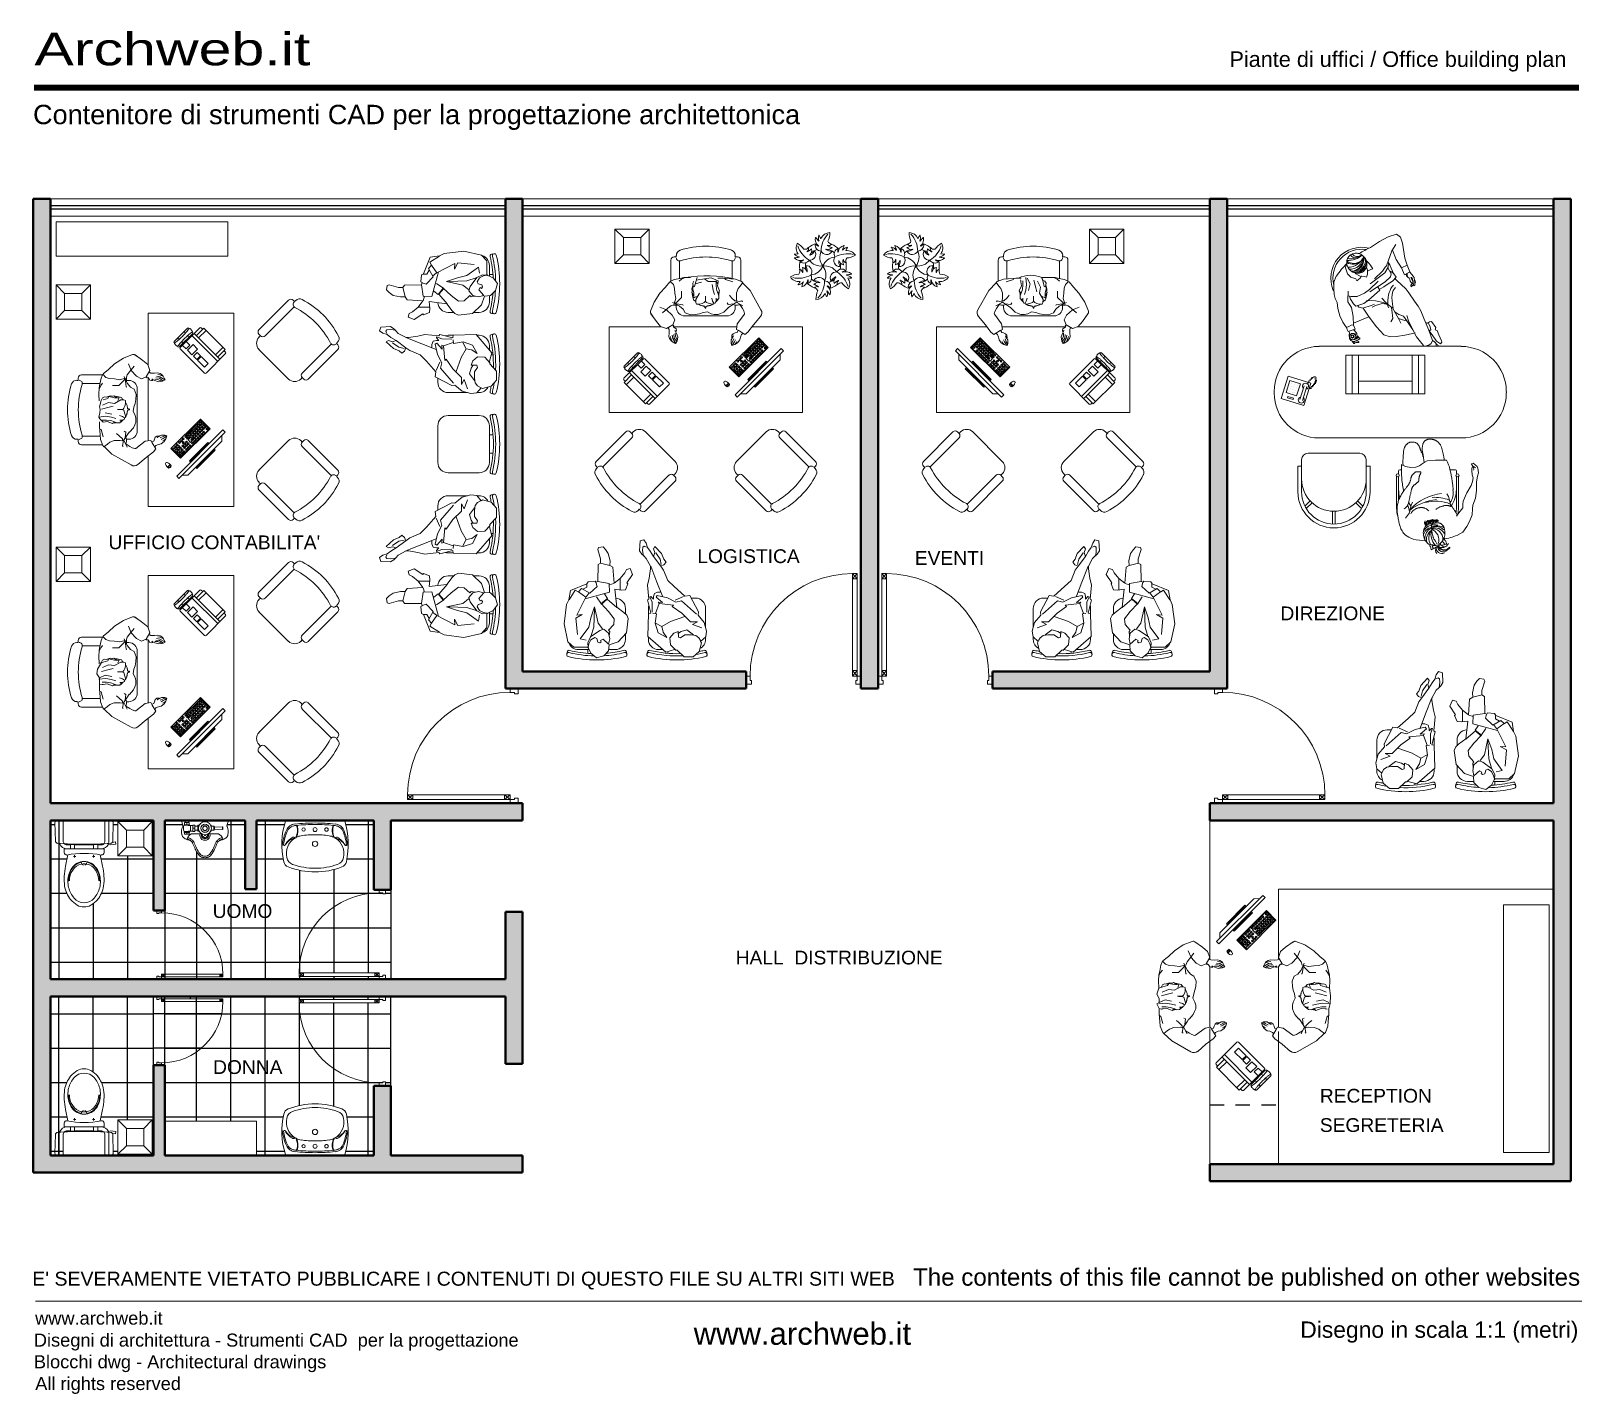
# Model space of a CAD drawing. Header units: millimetres. Extents: x 360.1 to 373.7, y 173.9 to 185.8.
import ezdxf

# ---------------------------------------------------------------- set-up
doc = ezdxf.new("R2010")
doc.units = ezdxf.units.MM
doc.linetypes.add('DASHED2', pattern=[0.375, 0.25, -0.125])
doc.linetypes.add('RAYITAS', pattern=[0.375, 0.25, -0.125])
for name, color, linetype, lineweight in [('ARREDI attrezzature - furniture', 175, 'Continuous', 9), ('MURATURA sezioni - section wall', 7, 'Continuous', 40), ('PORTE  - doors', 252, 'Continuous', 5), ('PROIEZIONI finissime - fine lines', 251, 'Continuous', 9), ('VERDE giardino - trees garden', 97, 'Continuous', 13), ('www.archweb.it - All rights reserved', 2, 'Continuous', 5)]:
    doc.layers.add(name, color=color, linetype=linetype, lineweight=lineweight)
for name, color, linetype in [('MURATURA tratteggi - hatch wall', 253, 'Continuous'), ('PAVIMENTAZIONI - flooring', 250, 'Continuous'), ('SCRITTE - txt', 252, 'Continuous'), ('VETRATE sezioni - windows sections', 161, 'Continuous')]:
    doc.layers.add(name, color=color, linetype=linetype)
doc.styles.get("Standard").update_dxf_attribs({"font": 'arial.ttf'})
doc.styles.add('style1', font='arial.ttf')

msp = doc.modelspace()

# ---------------------------------------------------------------- texts
at = {"layer": 'SCRITTE - txt', "style": 'style1'}
for s, p in [("UFFICIO CONTABILITA'", (360.816, 181.324)), ('LOGISTICA', (365.956, 181.203)), ('EVENTI', (367.855, 181.187)), ('DIREZIONE', (371.047, 180.704)), ('UOMO', (361.725, 178.105)), ('HALL  DISTRIBUZIONE', (366.291, 177.699)), ('DONNA', (361.729, 176.743)), ('RECEPTION', (371.391, 176.493)), ('SEGRETERIA', (371.391, 176.237))]:
    msp.add_text(s, height=0.12, dxfattribs=at).set_placement(p)
at = {"layer": 'www.archweb.it - All rights reserved', "color": 7, "width": 1.3}
msp.add_text('Archweb.it', height=0.2841, dxfattribs=at).set_placement((360.169, 185.548))
at = {"layer": 'www.archweb.it - All rights reserved', "color": 2}
msp.add_text('Piante di uffici / Office building plan', height=0.1353, dxfattribs=at).set_placement((370.602, 185.534))
at = {"layer": 'www.archweb.it - All rights reserved', "color": 253}
msp.add_text('Contenitore di strumenti CAD per la progettazione architettonica', height=0.16912, dxfattribs=at).set_placement((360.157, 185.034))
at = {"layer": 'www.archweb.it - All rights reserved', "color": 7}
msp.add_text("E' SEVERAMENTE VIETATO PUBBLICARE I CONTENUTI DI QUESTO FILE SU ALTRI SITI WEB", height=0.12213, dxfattribs=at).set_placement((360.15, 174.895))
at = {"layer": 'www.archweb.it - All rights reserved', "color": 1}
msp.add_text('The contents of this file cannot be published on other websites', height=0.15092, dxfattribs=at).set_placement((367.839, 174.895))
at = {"layer": 'www.archweb.it - All rights reserved', "color": 251}
for s, height, p in [('www.archweb.it', 0.1138, (360.175, 174.555)), ('Disegno in scala 1:1 (metri)', 0.14282, (371.22, 174.44)), ('Disegni di architettura - Strumenti CAD  per la progettazione', 0.1138, (360.164, 174.363)), ('Blocchi dwg - Architectural drawings', 0.1138, (360.164, 174.174)), ('All rights reserved', 0.1138, (360.176, 173.984))]:
    msp.add_text(s, height=height, dxfattribs=at).set_placement(p)
at = {"layer": 'www.archweb.it - All rights reserved'}
msp.add_text('www.archweb.it', height=0.19401, dxfattribs=at).set_placement((365.925, 174.379))

# ---------------------------------------------------------------- blocks, each defined once
blk = doc.blocks.new('pc')
at = {"layer": 'ARREDI attrezzature - furniture'}
for p, q in [((-0.129, 0.129), (-0.213, 0.045)), ((-0.213, 0.045), (0.045, -0.213)), ((-0.21, 0.048), (0.048, -0.21)), ((-0.127, 0.127), (-0.208, 0.045)), ((-0.19, 0.055), (-0.198, 0.047)), ((-0.198, 0.047), (-0.184, 0.034)), ((-0.176, 0.041), (-0.19, 0.055)), ((-0.184, 0.034), (-0.176, 0.041)), ((-0.174, 0.071), (-0.182, 0.063)), ((-0.182, 0.063), (-0.172, 0.053)), ((-0.164, 0.061), (-0.174, 0.071)), ((-0.172, 0.053), (-0.164, 0.061)), ((-0.159, 0.086), (-0.167, 0.078)), ((-0.167, 0.078), (-0.157, 0.068)), ((-0.158, 0.055), (-0.166, 0.047)), ((-0.166, 0.047), (-0.156, 0.037)), ((-0.158, 0.023), (-0.166, 0.015)), ((-0.166, 0.015), (-0.156, 0.005)), ((-0.149, 0.076), (-0.159, 0.086)), ((-0.148, 0.045), (-0.158, 0.055)), ((-0.148, 0.013), (-0.158, 0.023)), ((-0.157, 0.068), (-0.149, 0.076)), ((-0.156, 0.037), (-0.148, 0.045)), ((-0.156, 0.005), (-0.148, 0.013)), ((-0.145, 0.1), (-0.153, 0.092)), ((-0.153, 0.092), (-0.143, 0.082)), ((-0.143, 0.07), (-0.151, 0.062)), ((-0.151, 0.062), (-0.141, 0.052)), ((-0.142, 0.039), (-0.15, 0.031)), ((-0.15, 0.031), (-0.14, 0.021)), ((-0.142, 0.007), (-0.15, -0.001)), ((-0.135, 0.09), (-0.145, 0.1)), ((-0.143, 0.082), (-0.135, 0.09)), ((-0.133, 0.06), (-0.143, 0.07)), ((-0.132, 0.029), (-0.142, 0.039)), ((-0.132, -0.003), (-0.142, 0.007)), ((-0.141, 0.052), (-0.133, 0.06)), ((-0.14, 0.021), (-0.132, 0.029)), ((-0.13, 0.115), (-0.138, 0.107)), ((-0.138, 0.107), (-0.125, 0.093)), ((-0.129, 0.084), (-0.137, 0.076)), ((-0.137, 0.076), (-0.127, 0.066)), ((-0.127, 0.054), (-0.135, 0.046)), ((-0.135, 0.046), (-0.125, 0.036)), ((-0.126, 0.023), (-0.133, 0.015)), ((-0.133, 0.015), (-0.124, 0.005)), ((-0.117, 0.101), (-0.13, 0.115)), ((0.129, -0.129), (-0.129, 0.129)), ((-0.119, 0.074), (-0.129, 0.084)), ((-0.127, 0.066), (-0.119, 0.074)), ((-0.117, 0.044), (-0.127, 0.054)), ((-0.116, 0.013), (-0.126, 0.023)), ((-0.125, 0.093), (-0.117, 0.101)), ((-0.125, 0.036), (-0.117, 0.044)), ((-0.124, 0.005), (-0.116, 0.013)), ((-0.114, 0.098), (-0.122, 0.091)), ((-0.122, 0.091), (-0.11, 0.079)), ((-0.113, 0.068), (-0.121, 0.06)), ((-0.121, 0.06), (-0.111, 0.05)), ((-0.111, 0.037), (-0.119, 0.029)), ((-0.119, 0.029), (-0.109, 0.02)), ((-0.109, 0.007), (-0.117, -0.001)), ((-0.102, 0.087), (-0.114, 0.098)), ((-0.103, 0.058), (-0.113, 0.068)), ((-0.111, 0.05), (-0.103, 0.058)), ((-0.101, 0.028), (-0.111, 0.037)), ((-0.11, 0.079), (-0.102, 0.087)), ((-0.109, 0.02), (-0.101, 0.028)), ((-0.1, -0.003), (-0.109, 0.007)), ((-0.098, 0.082), (-0.106, 0.074)), ((-0.106, 0.074), (-0.025, -0.007)), ((-0.097, 0.052), (-0.105, 0.044)), ((-0.105, 0.044), (-0.095, 0.034)), ((-0.095, 0.021), (-0.103, 0.013)), ((-0.103, 0.013), (-0.093, 0.004)), ((-0.017, 0.001), (-0.098, 0.082)), ((-0.087, 0.042), (-0.097, 0.052)), ((-0.095, 0.034), (-0.087, 0.042)), ((-0.085, 0.012), (-0.095, 0.021)), ((-0.093, 0.004), (-0.085, 0.012)), ((-0.081, 0.036), (-0.088, 0.028)), ((-0.088, 0.028), (-0.079, 0.018)), ((-0.079, 0.005), (-0.087, -0.003)), ((-0.071, 0.026), (-0.081, 0.036)), ((-0.079, 0.018), (-0.071, 0.026)), ((-0.069, -0.004), (-0.079, 0.005)), ((-0.064, 0.02), (-0.072, 0.012)), ((-0.072, 0.012), (-0.063, 0.002)), ((-0.055, 0.01), (-0.064, 0.02)), ((-0.063, 0.002), (-0.055, 0.01)), ((-0.048, 0.004), (-0.056, -0.004)), ((-0.039, -0.006), (-0.048, 0.004)), ((-0.025, -0.007), (-0.017, 0.001)), ((-0.15, -0.001), (-0.14, -0.011)), ((-0.14, -0.011), (-0.132, -0.003)), ((-0.126, -0.009), (-0.134, -0.017)), ((-0.134, -0.017), (-0.124, -0.027)), ((-0.116, -0.019), (-0.126, -0.009)), ((-0.124, -0.027), (-0.116, -0.019)), ((-0.117, -0.001), (-0.108, -0.011)), ((-0.11, -0.025), (-0.117, -0.033)), ((-0.117, -0.033), (-0.108, -0.043)), ((-0.1, -0.035), (-0.11, -0.025)), ((-0.108, -0.011), (-0.1, -0.003)), ((-0.108, -0.043), (-0.1, -0.035)), ((-0.093, -0.009), (-0.101, -0.017)), ((-0.101, -0.017), (-0.092, -0.027)), ((-0.093, -0.041), (-0.101, -0.049)), ((-0.101, -0.049), (-0.092, -0.059)), ((-0.084, -0.019), (-0.093, -0.009)), ((-0.084, -0.051), (-0.093, -0.041)), ((-0.092, -0.027), (-0.084, -0.019)), ((-0.092, -0.059), (-0.084, -0.051)), ((-0.087, -0.003), (-0.077, -0.012)), ((-0.077, -0.025), (-0.085, -0.033)), ((-0.085, -0.033), (-0.059, -0.059)), ((-0.077, -0.057), (-0.085, -0.065)), ((-0.085, -0.065), (-0.076, -0.075)), ((-0.077, -0.012), (-0.069, -0.004)), ((-0.052, -0.051), (-0.077, -0.025)), ((-0.068, -0.067), (-0.077, -0.057)), ((-0.076, -0.075), (-0.068, -0.067)), ((-0.063, -0.011), (-0.071, -0.019)), ((-0.071, -0.019), (-0.061, -0.028)), ((-0.061, -0.073), (-0.069, -0.081)), ((-0.069, -0.081), (-0.06, -0.091)), ((-0.053, -0.02), (-0.063, -0.011)), ((-0.061, -0.028), (-0.053, -0.02)), ((-0.052, -0.083), (-0.061, -0.073)), ((-0.06, -0.091), (-0.052, -0.083)), ((-0.059, -0.059), (-0.052, -0.051)), ((-0.047, -0.027), (-0.058, -0.038)), ((-0.058, -0.038), (-0.045, -0.051)), ((-0.056, -0.004), (-0.047, -0.014)), ((-0.045, -0.051), (-0.056, -0.062)), ((-0.056, -0.062), (-0.043, -0.075)), ((-0.04, -0.095), (-0.048, -0.103)), ((-0.048, -0.103), (-0.038, -0.112)), ((-0.047, -0.014), (-0.039, -0.006)), ((-0.021, -0.053), (-0.047, -0.027)), ((-0.043, -0.075), (-0.021, -0.053)), ((-0.032, -0.012), (-0.04, -0.02)), ((-0.04, -0.02), (-0.014, -0.046)), ((-0.03, -0.105), (-0.04, -0.095)), ((-0.038, -0.112), (-0.03, -0.105)), ((-0.007, -0.038), (-0.032, -0.012)), ((-0.024, -0.079), (-0.032, -0.087)), ((-0.032, -0.087), (-0.022, -0.096)), ((-0.024, -0.111), (-0.032, -0.119)), ((-0.032, -0.119), (-0.022, -0.129)), ((-0.014, -0.088), (-0.024, -0.079)), ((-0.014, -0.121), (-0.024, -0.111)), ((-0.015, -0.001), (-0.023, -0.009)), ((-0.023, -0.009), (-0.014, -0.018)), ((-0.022, -0.096), (-0.014, -0.088)), ((-0.022, -0.129), (-0.014, -0.121)), ((-0.009, -0.064), (-0.017, -0.072)), ((-0.017, -0.072), (-0.008, -0.082)), ((-0.008, -0.095), (-0.016, -0.103)), ((-0.016, -0.103), (-0.006, -0.112)), ((-0.008, -0.127), (-0.016, -0.135)), ((-0.016, -0.135), (-0.006, -0.145)), ((-0.006, -0.01), (-0.015, -0.001)), ((-0.014, -0.018), (-0.006, -0.01)), ((-0.014, -0.046), (-0.007, -0.038)), ((-0.003, -0.012), (-0.011, -0.02)), ((-0.011, -0.02), (0, -0.032)), ((0, -0.074), (-0.009, -0.064)), ((-0.008, -0.082), (0, -0.074)), ((0.002, -0.104), (-0.008, -0.095)), ((0.002, -0.137), (-0.008, -0.127)), ((-0.006, -0.112), (0.002, -0.104)), ((0.008, -0.024), (-0.003, -0.012)), ((0.007, -0.08), (-0.001, -0.088)), ((-0.001, -0.088), (0.008, -0.098)), ((0, -0.032), (0.008, -0.024)), ((0.008, -0.111), (0, -0.119)), ((0, -0.119), (0.01, -0.128)), ((0.016, -0.09), (0.007, -0.08)), ((0.008, -0.098), (0.016, -0.09)), ((0.018, -0.121), (0.008, -0.111)), ((0.01, -0.128), (0.018, -0.121)), ((0.02, -0.035), (0.012, -0.043)), ((0.012, -0.043), (0.021, -0.053)), ((0.021, -0.066), (0.013, -0.074)), ((0.013, -0.074), (0.023, -0.083)), ((0.023, -0.096), (0.015, -0.104)), ((0.015, -0.104), (0.024, -0.114)), ((0.029, -0.045), (0.02, -0.035)), ((0.021, -0.053), (0.029, -0.045)), ((0.031, -0.076), (0.021, -0.066)), ((0.029, -0.132), (0.021, -0.14)), ((0.023, -0.083), (0.031, -0.076)), ((0.032, -0.106), (0.023, -0.096)), ((0.024, -0.114), (0.032, -0.106)), ((0.036, -0.051), (0.028, -0.059)), ((0.028, -0.059), (0.037, -0.069)), ((0.039, -0.142), (0.029, -0.132)), ((0.045, -0.061), (0.036, -0.051)), ((0.044, -0.117), (0.036, -0.125)), ((0.036, -0.125), (0.046, -0.135)), ((0.037, -0.069), (0.045, -0.061)), ((0.052, -0.067), (0.044, -0.075)), ((0.044, -0.075), (0.053, -0.085)), ((0.054, -0.127), (0.044, -0.117)), ((0.127, -0.127), (0.045, -0.208)), ((0.045, -0.213), (0.129, -0.129)), ((0.046, -0.135), (0.054, -0.127)), ((0.058, -0.103), (0.05, -0.111)), ((0.05, -0.111), (0.06, -0.121)), ((0.061, -0.077), (0.052, -0.067)), ((0.06, -0.133), (0.052, -0.141)), ((0.053, -0.085), (0.061, -0.077)), ((0.068, -0.113), (0.058, -0.103)), ((0.06, -0.121), (0.068, -0.113)), ((0.07, -0.143), (0.06, -0.133)), ((0.073, -0.088), (0.065, -0.096)), ((0.065, -0.096), (0.074, -0.106)), ((0.074, -0.119), (0.066, -0.127)), ((0.066, -0.127), (0.076, -0.137)), ((0.082, -0.098), (0.073, -0.088)), ((0.074, -0.106), (0.082, -0.098)), ((0.084, -0.129), (0.074, -0.119)), ((0.076, -0.137), (0.084, -0.129)), ((0.089, -0.104), (0.081, -0.112)), ((0.081, -0.112), (0.091, -0.122)), ((0.105, -0.121), (0.082, -0.143)), ((0.098, -0.114), (0.089, -0.104)), ((0.091, -0.122), (0.098, -0.114)), ((0.092, -0.153), (0.115, -0.13)), ((0.115, -0.13), (0.105, -0.121)), ((-0.006, -0.145), (0.002, -0.137)), ((0.014, -0.147), (0.004, -0.157)), ((0.004, -0.157), (0.046, -0.199)), ((0.056, -0.189), (0.014, -0.147)), ((0.014, -0.159), (0.016, -0.157)), ((0.019, -0.163), (0.014, -0.159)), ((0.016, -0.157), (0.02, -0.161)), ((0.02, -0.161), (0.019, -0.163)), ((0.021, -0.14), (0.031, -0.15)), ((0.027, -0.172), (0.029, -0.17)), ((0.031, -0.176), (0.027, -0.172)), ((0.029, -0.17), (0.033, -0.174)), ((0.031, -0.15), (0.039, -0.142)), ((0.033, -0.174), (0.031, -0.176)), ((0.045, -0.148), (0.037, -0.156)), ((0.037, -0.156), (0.047, -0.166)), ((0.042, -0.183), (0.04, -0.184)), ((0.04, -0.184), (0.044, -0.189)), ((0.046, -0.187), (0.042, -0.183)), ((0.044, -0.189), (0.046, -0.187)), ((0.055, -0.158), (0.045, -0.148)), ((0.046, -0.199), (0.056, -0.189)), ((0.047, -0.166), (0.055, -0.158)), ((0.052, -0.141), (0.062, -0.151)), ((0.061, -0.164), (0.053, -0.172)), ((0.053, -0.172), (0.063, -0.182)), ((0.071, -0.174), (0.061, -0.164)), ((0.062, -0.151), (0.07, -0.143)), ((0.063, -0.182), (0.071, -0.174)), ((0.076, -0.149), (0.068, -0.157)), ((0.068, -0.157), (0.078, -0.167)), ((0.086, -0.159), (0.076, -0.149)), ((0.078, -0.167), (0.086, -0.159)), ((0.082, -0.143), (0.092, -0.153)), ((0.135, -0.268), (0.159, -0.291)), ((0.143, -0.276), (0.13, -0.289)), ((0.151, -0.284), (0.138, -0.296))]:
    blk.add_line(p, q, dxfattribs=at)
blk.add_lwpolyline([(-0.326, 0.034), (0.077, -0.369), (0.058, -0.389), (-0.345, 0.014)], close=True, dxfattribs=at)
for points in [[(0.03, -0.361), (-0.019, -0.36), (-0.316, -0.063), (-0.317, -0.014)], [(-0.088, -0.292), (-0.098, -0.303), (-0.259, -0.142), (-0.248, -0.131)], [(-0.205, -0.087), (-0.194, -0.077), (-0.033, -0.237), (-0.044, -0.248)], [(-0.199, -0.093), (-0.194, -0.087), (-0.044, -0.237), (-0.049, -0.243)], [(-0.093, -0.287), (-0.098, -0.292), (-0.249, -0.142), (-0.243, -0.136)]]:
    blk.add_lwpolyline(points, dxfattribs=at)
for centre, radius, start, end in [((0.182, -0.312), 0.0642, 109.1983, 150.4081), ((0.114, -0.245), 0.0642, 299.5919, 340.8017), ((0.164, -0.262), 0.0114, 340.8017, 109.1983), ((0.156, -0.27), 0.0318, 198.2266, 251.7734)]:
    blk.add_arc(centre, radius, start, end, dxfattribs=at)

# ---------------------------------------------------------------- hatches: boundary and pattern name
at = {"layer": 'MURATURA tratteggi - hatch wall'}
h = msp.add_hatch(color=256, dxfattribs=at)
h.dxf.hatch_style = 1
h.paths.add_polyline_path([(364.431, 179.107), (360.308, 179.107), (360.308, 184.382), (360.158, 184.382), (360.158, 175.882), (364.431, 175.882), (364.431, 176.032), (363.281, 176.032), (363.281, 176.64), (363.131, 176.64), (363.131, 176.032), (361.308, 176.032), (361.308, 176.82), (361.208, 176.82), (361.208, 176.032), (360.308, 176.032), (360.308, 177.42), (364.281, 177.42), (364.281, 176.832), (364.431, 176.832), (364.431, 178.157), (364.281, 178.157), (364.281, 177.57), (360.308, 177.57), (360.308, 178.957), (361.208, 178.957), (361.208, 178.17), (361.308, 178.17), (361.308, 178.957), (362.008, 178.957), (362.008, 178.357), (362.108, 178.357), (362.108, 178.957), (363.131, 178.957), (363.131, 178.35), (363.281, 178.35), (363.281, 178.957), (364.431, 178.957)])
h.paths.add_polyline_path([(366.384, 180.257), (364.431, 180.257), (364.431, 184.382), (364.281, 184.382), (364.281, 180.107), (366.384, 180.107)])
h.paths.add_polyline_path([(367.534, 184.382), (367.384, 184.382), (367.384, 180.107), (367.534, 180.107)])
h.paths.add_polyline_path([(370.581, 184.382), (370.431, 184.382), (370.431, 180.257), (368.534, 180.257), (368.534, 180.107), (370.581, 180.107)])
h.paths.add_polyline_path([(373.581, 184.382), (373.431, 184.382), (373.431, 179.107), (370.431, 179.107), (370.431, 178.957), (373.431, 178.957), (373.431, 175.957), (370.431, 175.957), (370.431, 175.807), (373.581, 175.807)])

# ---------------------------------------------------------------- linework, layer by layer
at = {"layer": 'ARREDI attrezzature - furniture'}
for p, q in [((361.858, 184.182), (360.358, 184.182)), ((360.358, 184.182), (360.358, 183.882)), ((361.858, 183.882), (361.858, 184.182)), ((365.237, 184.119), (365.237, 183.819)), ((365.537, 184.119), (365.237, 184.119)), ((365.312, 184.044), (365.237, 184.119)), ((365.312, 184.044), (365.312, 183.894)), ((365.462, 184.044), (365.312, 184.044)), ((365.462, 184.044), (365.537, 184.119)), ((365.462, 183.894), (365.462, 184.044)), ((365.537, 183.819), (365.537, 184.119)), ((369.456, 184.044), (369.381, 184.119)), ((369.381, 183.819), (369.381, 184.119)), ((369.381, 184.119), (369.681, 184.119)), ((369.456, 183.894), (369.456, 184.044)), ((369.456, 184.044), (369.606, 184.044)), ((369.606, 184.044), (369.681, 184.119)), ((369.606, 184.044), (369.606, 183.894)), ((369.681, 184.119), (369.681, 183.819)), ((371.913, 184.01), (371.988, 184.05)), ((371.988, 184.05), (372.06, 184.075)), ((372.06, 184.075), (372.095, 184.049)), ((372.095, 184.049), (372.114, 183.995)), ((360.358, 183.882), (361.858, 183.882)), ((363.622, 183.829), (363.706, 183.882)), ((363.706, 183.884), (363.624, 183.872)), ((363.747, 183.905), (363.706, 183.884)), ((363.917, 183.927), (363.747, 183.905)), ((364.073, 183.892), (363.917, 183.927)), ((364.12, 183.841), (364.073, 183.892)), ((364.16, 183.899), (364.179, 183.903)), ((365.312, 183.894), (365.237, 183.819)), ((365.312, 183.894), (365.462, 183.894)), ((365.537, 183.819), (365.462, 183.894)), ((365.773, 183.889), (365.773, 183.876)), ((366.288, 183.889), (366.288, 183.876)), ((368.63, 183.889), (368.63, 183.876)), ((369.145, 183.889), (369.145, 183.876)), ((369.381, 183.819), (369.456, 183.894)), ((369.606, 183.894), (369.456, 183.894)), ((369.606, 183.894), (369.681, 183.819)), ((371.833, 183.957), (371.913, 184.01)), ((371.973, 183.797), (372.021, 183.928)), ((372.021, 183.928), (372.055, 183.985)), ((372.024, 183.933), (372.058, 183.852)), ((372.114, 183.995), (372.134, 183.864)), ((363.624, 183.872), (363.565, 183.728)), ((363.596, 183.726), (363.614, 183.761)), ((363.637, 183.802), (363.608, 183.774)), ((363.608, 183.774), (363.649, 183.702)), ((363.637, 183.804), (363.622, 183.829)), ((363.682, 183.737), (363.637, 183.802)), ((363.639, 183.53), (363.696, 183.744)), ((363.839, 183.817), (363.682, 183.737)), ((363.866, 183.823), (363.835, 183.767)), ((363.835, 183.767), (363.839, 183.817)), ((364.009, 183.81), (363.866, 183.823)), ((364.046, 183.786), (363.944, 183.712)), ((364.056, 183.733), (364.046, 183.786)), ((364.118, 183.722), (364.12, 183.841)), ((364.141, 183.801), (364.141, 183.708)), ((365.237, 183.819), (365.537, 183.819)), ((365.726, 183.848), (365.726, 183.664)), ((365.773, 183.876), (365.754, 183.876)), ((365.801, 183.685), (365.801, 183.84)), ((366.26, 183.684), (366.26, 183.84)), ((366.288, 183.876), (366.307, 183.876)), ((366.335, 183.848), (366.335, 183.664)), ((368.583, 183.848), (368.583, 183.664)), ((368.63, 183.876), (368.611, 183.876)), ((368.658, 183.684), (368.658, 183.84)), ((369.117, 183.685), (369.117, 183.84)), ((369.145, 183.876), (369.164, 183.876)), ((369.192, 183.848), (369.192, 183.664)), ((369.681, 183.819), (369.381, 183.819)), ((371.623, 183.814), (371.616, 183.779)), ((371.616, 183.779), (371.633, 183.729)), ((371.818, 183.822), (371.796, 183.845)), ((371.807, 183.759), (371.799, 183.787)), ((371.807, 183.75), (371.835, 183.766)), ((371.807, 183.725), (371.807, 183.759)), ((371.832, 183.804), (371.818, 183.822)), ((371.843, 183.788), (371.832, 183.804)), ((371.835, 183.766), (371.853, 183.772)), ((371.853, 183.772), (371.843, 183.788)), ((371.938, 183.751), (371.869, 183.685)), ((371.962, 183.785), (371.938, 183.751)), ((371.989, 183.787), (371.959, 183.736)), ((371.973, 183.797), (371.962, 183.785)), ((371.985, 183.78), (372.013, 183.727)), ((371.99, 183.828), (371.989, 183.787)), ((372.018, 183.745), (372, 183.754)), ((372.034, 183.731), (372.006, 183.797)), ((372.037, 183.728), (372.018, 183.745)), ((372.058, 183.852), (372.104, 183.781)), ((372.104, 183.781), (372.153, 183.804)), ((372.104, 183.781), (372.13, 183.719)), ((372.13, 183.719), (372.178, 183.744)), ((372.134, 183.864), (372.152, 183.803)), ((372.153, 183.804), (372.178, 183.744)), ((360.358, 183.632), (360.658, 183.632)), ((360.358, 183.332), (360.358, 183.632)), ((360.433, 183.557), (360.358, 183.632)), ((360.583, 183.557), (360.658, 183.632)), ((360.658, 183.632), (360.658, 183.332)), ((363.25, 183.626), (363.242, 183.587)), ((363.266, 183.632), (363.25, 183.626)), ((363.348, 183.608), (363.266, 183.632)), ((363.385, 183.608), (363.348, 183.608)), ((363.399, 183.63), (363.385, 183.608)), ((363.407, 183.528), (363.385, 183.61)), ((363.547, 183.632), (363.399, 183.63)), ((363.549, 183.718), (363.543, 183.657)), ((363.543, 183.657), (363.553, 183.651)), ((363.553, 183.651), (363.547, 183.632)), ((363.547, 183.632), (363.562, 183.532)), ((363.565, 183.728), (363.549, 183.718)), ((363.589, 183.638), (363.553, 183.649)), ((363.563, 183.726), (363.596, 183.726)), ((363.649, 183.702), (363.589, 183.638)), ((363.645, 183.708), (363.68, 183.735)), ((363.743, 183.599), (363.68, 183.642)), ((363.862, 183.694), (363.768, 183.661)), ((363.909, 183.63), (363.768, 183.661)), ((363.944, 183.667), (363.786, 183.661)), ((363.944, 183.712), (363.862, 183.694)), ((363.96, 183.591), (363.909, 183.63)), ((364.026, 183.692), (363.944, 183.667)), ((363.973, 183.616), (363.962, 183.579)), ((364.03, 183.696), (363.973, 183.616)), ((364.081, 183.72), (364.03, 183.696)), ((364.034, 183.659), (364.054, 183.692)), ((364.044, 183.64), (364.034, 183.659)), ((364.075, 183.632), (364.044, 183.64)), ((364.048, 183.587), (364.061, 183.608)), ((364.054, 183.692), (364.091, 183.71)), ((364.061, 183.608), (364.073, 183.601)), ((364.073, 183.601), (364.081, 183.614)), ((364.081, 183.614), (364.075, 183.632)), ((364.118, 183.716), (364.081, 183.72)), ((364.091, 183.71), (364.118, 183.716)), ((364.128, 183.714), (364.118, 183.722)), ((364.173, 183.692), (364.128, 183.714)), ((364.141, 183.721), (364.172, 183.721)), ((364.212, 183.642), (364.173, 183.692)), ((364.194, 183.581), (364.212, 183.642)), ((365.679, 183.61), (365.63, 183.559)), ((365.716, 183.659), (365.679, 183.61)), ((365.755, 183.677), (365.72, 183.662)), ((365.72, 183.662), (365.747, 183.635)), ((365.747, 183.635), (365.758, 183.602)), ((365.807, 183.686), (365.755, 183.677)), ((365.819, 183.68), (365.799, 183.663)), ((365.839, 183.695), (365.807, 183.686)), ((365.849, 183.695), (365.819, 183.68)), ((365.897, 183.697), (365.839, 183.695)), ((365.909, 183.598), (365.919, 183.632)), ((365.914, 183.608), (365.933, 183.618)), ((365.925, 183.56), (365.914, 183.608)), ((365.917, 183.646), (365.927, 183.664)), ((365.921, 183.616), (365.917, 183.646)), ((365.933, 183.618), (365.943, 183.659)), ((365.938, 183.639), (365.994, 183.656)), ((365.943, 183.659), (365.955, 183.695)), ((365.947, 183.673), (366.02, 183.685)), ((366.078, 183.694), (366.02, 183.685)), ((366.02, 183.685), (366.052, 183.661)), ((366.052, 183.661), (366.12, 183.661)), ((366.138, 183.668), (366.078, 183.694)), ((366.095, 183.585), (366.087, 183.635)), ((366.12, 183.629), (366.12, 183.666)), ((366.12, 183.661), (366.135, 183.64)), ((366.124, 183.595), (366.12, 183.629)), ((366.132, 183.623), (366.138, 183.658)), ((366.151, 183.578), (366.132, 183.623)), ((366.134, 183.69), (366.18, 183.69)), ((366.138, 183.658), (366.138, 183.668)), ((366.18, 183.69), (366.248, 183.685)), ((366.195, 183.689), (366.202, 183.677)), ((366.202, 183.677), (366.266, 183.659)), ((366.248, 183.685), (366.289, 183.682)), ((366.289, 183.682), (366.343, 183.66)), ((366.33, 183.621), (366.313, 183.601)), ((366.353, 183.651), (366.33, 183.621)), ((366.343, 183.66), (366.353, 183.651)), ((366.352, 183.65), (366.418, 183.582)), ((368.566, 183.65), (368.501, 183.582)), ((368.575, 183.66), (368.565, 183.651)), ((368.565, 183.651), (368.589, 183.621)), ((368.629, 183.682), (368.575, 183.66)), ((368.589, 183.621), (368.605, 183.601)), ((368.67, 183.685), (368.629, 183.682)), ((368.716, 183.677), (368.653, 183.659)), ((368.738, 183.69), (368.67, 183.685)), ((368.723, 183.689), (368.716, 183.677)), ((368.784, 183.69), (368.738, 183.69)), ((368.767, 183.578), (368.786, 183.623)), ((368.78, 183.668), (368.778, 183.674)), ((368.78, 183.658), (368.78, 183.668)), ((368.786, 183.623), (368.78, 183.658)), ((368.794, 183.595), (368.798, 183.629)), ((368.798, 183.629), (368.798, 183.666)), ((368.823, 183.585), (368.831, 183.635)), ((368.831, 183.635), (368.824, 183.695)), ((368.861, 183.639), (368.837, 183.691)), ((368.849, 183.583), (368.861, 183.639)), ((368.911, 183.606), (368.894, 183.672)), ((368.951, 183.611), (368.927, 183.665)), ((368.944, 183.559), (368.951, 183.611)), ((368.975, 183.659), (368.963, 183.695)), ((368.969, 183.674), (368.965, 183.69)), ((368.966, 183.695), (369.022, 183.697)), ((368.991, 183.664), (368.969, 183.674)), ((368.985, 183.618), (368.975, 183.659)), ((369.004, 183.608), (368.985, 183.618)), ((369.001, 183.646), (368.991, 183.664)), ((368.993, 183.56), (369.004, 183.608)), ((368.997, 183.616), (369.001, 183.646)), ((369.009, 183.598), (368.999, 183.632)), ((369.022, 183.697), (369.079, 183.695)), ((369.069, 183.695), (369.099, 183.68)), ((369.079, 183.695), (369.111, 183.686)), ((369.099, 183.68), (369.119, 183.663)), ((369.111, 183.686), (369.163, 183.677)), ((369.171, 183.635), (369.16, 183.602)), ((369.163, 183.677), (369.198, 183.662)), ((369.198, 183.662), (369.171, 183.635)), ((369.202, 183.659), (369.239, 183.61)), ((369.239, 183.61), (369.288, 183.559)), ((371.535, 183.707), (371.512, 183.655)), ((371.512, 183.655), (371.512, 183.599)), ((371.633, 183.729), (371.663, 183.7)), ((371.663, 183.7), (371.706, 183.684)), ((371.7, 183.732), (371.742, 183.708)), ((371.706, 183.684), (371.714, 183.667)), ((371.714, 183.667), (371.743, 183.691)), ((371.742, 183.708), (371.784, 183.703)), ((371.743, 183.691), (371.756, 183.71)), ((371.784, 183.703), (371.799, 183.7)), ((371.799, 183.7), (371.807, 183.725)), ((371.824, 183.59), (371.899, 183.664)), ((371.961, 183.658), (371.828, 183.572)), ((371.959, 183.736), (371.829, 183.64)), ((371.914, 183.586), (371.894, 183.616)), ((371.91, 183.592), (371.949, 183.614)), ((371.949, 183.614), (371.979, 183.636)), ((372.007, 183.702), (371.961, 183.658)), ((371.979, 183.636), (372.024, 183.663)), ((372.013, 183.727), (372.007, 183.702)), ((372.012, 183.601), (372.022, 183.616)), ((372.022, 183.616), (372.034, 183.63)), ((372.024, 183.663), (372.056, 183.699)), ((372.056, 183.699), (372.037, 183.728)), ((372.04, 183.595), (372.051, 183.607)), ((372.044, 183.686), (372.064, 183.669)), ((372.058, 183.674), (372.05, 183.692)), ((372.064, 183.669), (372.141, 183.597)), ((372.145, 183.726), (372.149, 183.71)), ((372.149, 183.71), (372.159, 183.698)), ((372.152, 183.717), (372.154, 183.731)), ((372.16, 183.7), (372.152, 183.717)), ((372.159, 183.698), (372.171, 183.689)), ((372.17, 183.691), (372.16, 183.7)), ((372.176, 183.679), (372.17, 183.691)), ((372.179, 183.664), (372.176, 183.679)), ((372.177, 183.741), (372.194, 183.722)), ((372.187, 183.651), (372.179, 183.664)), ((372.185, 183.63), (372.193, 183.637)), ((372.185, 183.62), (372.185, 183.63)), ((372.187, 183.615), (372.185, 183.62)), ((372.191, 183.695), (372.186, 183.697)), ((372.186, 183.697), (372.191, 183.684)), ((372.197, 183.642), (372.187, 183.651)), ((372.193, 183.619), (372.187, 183.615)), ((372.198, 183.689), (372.191, 183.695)), ((372.191, 183.684), (372.199, 183.672)), ((372.193, 183.637), (372.198, 183.639)), ((372.199, 183.625), (372.193, 183.619)), ((372.194, 183.722), (372.207, 183.708)), ((372.203, 183.645), (372.197, 183.642)), ((372.205, 183.665), (372.198, 183.689)), ((372.198, 183.639), (372.201, 183.644)), ((372.199, 183.672), (372.204, 183.656)), ((372.208, 183.631), (372.199, 183.625)), ((372.204, 183.656), (372.203, 183.645)), ((372.205, 183.651), (372.205, 183.665)), ((372.208, 183.631), (372.205, 183.651)), ((372.207, 183.708), (372.215, 183.697)), ((372.213, 183.622), (372.208, 183.631)), ((372.22, 183.627), (372.213, 183.622)), ((372.215, 183.697), (372.217, 183.673)), ((372.216, 183.684), (372.224, 183.667)), ((372.217, 183.673), (372.219, 183.648)), ((372.226, 183.656), (372.219, 183.645)), ((372.219, 183.648), (372.22, 183.627)), ((372.224, 183.667), (372.226, 183.656)), ((360.433, 183.557), (360.583, 183.557)), ((360.433, 183.407), (360.433, 183.557)), ((360.583, 183.557), (360.583, 183.407)), ((362.388, 183.498), (362.129, 183.24)), ((362.441, 183.485), (362.428, 183.498)), ((362.451, 183.495), (362.441, 183.485)), ((363.242, 183.587), (363.266, 183.565)), ((363.266, 183.565), (363.301, 183.54)), ((363.301, 183.54), (363.366, 183.526)), ((363.366, 183.526), (363.405, 183.528)), ((363.405, 183.528), (363.422, 183.501)), ((363.422, 183.501), (363.561, 183.491)), ((363.561, 183.491), (363.52, 183.437)), ((363.562, 183.532), (363.639, 183.53)), ((363.563, 183.493), (363.575, 183.532)), ((363.622, 183.427), (363.614, 183.485)), ((363.614, 183.485), (363.77, 183.466)), ((363.655, 183.575), (363.694, 183.548)), ((363.694, 183.548), (363.737, 183.603)), ((363.7, 183.55), (363.743, 183.599)), ((363.772, 183.466), (363.7, 183.55)), ((363.737, 183.603), (363.807, 183.538)), ((363.807, 183.538), (363.872, 183.489)), ((363.872, 183.489), (363.921, 183.493)), ((363.921, 183.493), (363.97, 183.538)), ((363.962, 183.579), (363.997, 183.538)), ((363.97, 183.538), (363.983, 183.528)), ((363.983, 183.528), (364.02, 183.532)), ((363.997, 183.538), (364.046, 183.528)), ((364.046, 183.528), (364.093, 183.538)), ((364.093, 183.538), (364.048, 183.587)), ((364.073, 183.456), (364.097, 183.534)), ((364.097, 183.534), (364.151, 183.538)), ((364.141, 183.537), (364.141, 183.481)), ((364.151, 183.538), (364.194, 183.581)), ((365.548, 183.402), (365.579, 183.48)), ((365.63, 183.559), (365.579, 183.48)), ((365.804, 183.445), (365.739, 183.476)), ((365.768, 183.513), (365.754, 183.468)), ((365.758, 183.602), (365.761, 183.559)), ((365.759, 183.468), (365.776, 183.479)), ((365.761, 183.559), (365.768, 183.513)), ((365.776, 183.479), (365.818, 183.522)), ((365.818, 183.522), (365.818, 183.576)), ((365.907, 183.566), (365.915, 183.584)), ((365.925, 183.536), (365.907, 183.566)), ((365.911, 183.58), (365.909, 183.598)), ((365.923, 183.5), (365.911, 183.548)), ((365.943, 183.486), (365.923, 183.5)), ((365.926, 183.519), (365.925, 183.56)), ((365.95, 183.53), (365.926, 183.519)), ((365.943, 183.504), (365.974, 183.559)), ((365.944, 183.478), (365.943, 183.504)), ((365.95, 183.464), (365.944, 183.478)), ((366.016, 183.478), (365.998, 183.469)), ((366.027, 183.488), (366.016, 183.478)), ((366.027, 183.532), (366.027, 183.488)), ((366.028, 183.519), (366.028, 183.496)), ((366.028, 183.496), (366.034, 183.477)), ((366.034, 183.477), (366.065, 183.469)), ((366.09, 183.489), (366.082, 183.516)), ((366.099, 183.473), (366.09, 183.489)), ((366.105, 183.546), (366.095, 183.585)), ((366.097, 183.463), (366.099, 183.473)), ((366.112, 183.471), (366.121, 183.496)), ((366.117, 183.482), (366.137, 183.504)), ((366.121, 183.496), (366.121, 183.514)), ((366.127, 183.583), (366.124, 183.595)), ((366.124, 183.499), (366.143, 183.512)), ((366.138, 183.553), (366.127, 183.583)), ((366.138, 183.559), (366.151, 183.578)), ((366.145, 183.535), (366.138, 183.553)), ((366.143, 183.512), (366.145, 183.535)), ((366.144, 183.542), (366.147, 183.57)), ((366.225, 183.461), (366.217, 183.474)), ((366.256, 183.519), (366.238, 183.541)), ((366.245, 183.445), (366.299, 183.48)), ((366.285, 183.491), (366.256, 183.519)), ((366.301, 183.491), (366.285, 183.491)), ((366.299, 183.563), (366.297, 183.509)), ((366.297, 183.509), (366.302, 183.488)), ((366.313, 183.601), (366.299, 183.563)), ((366.299, 183.48), (366.344, 183.491)), ((366.355, 183.447), (366.3, 183.476)), ((366.344, 183.491), (366.35, 183.483)), ((366.418, 183.582), (366.512, 183.414)), ((368.501, 183.582), (368.406, 183.414)), ((368.563, 183.447), (368.618, 183.476)), ((368.574, 183.491), (368.568, 183.483)), ((368.62, 183.48), (368.574, 183.491)), ((368.605, 183.601), (368.62, 183.563)), ((368.621, 183.509), (368.616, 183.488)), ((368.617, 183.491), (368.633, 183.491)), ((368.62, 183.563), (368.621, 183.509)), ((368.673, 183.445), (368.62, 183.48)), ((368.633, 183.491), (368.662, 183.519)), ((368.662, 183.519), (368.68, 183.541)), ((368.693, 183.461), (368.701, 183.474)), ((368.78, 183.559), (368.767, 183.578)), ((368.775, 183.542), (368.771, 183.57)), ((368.774, 183.535), (368.78, 183.553)), ((368.775, 183.512), (368.774, 183.535)), ((368.794, 183.499), (368.775, 183.512)), ((368.78, 183.553), (368.791, 183.583)), ((368.801, 183.482), (368.781, 183.504)), ((368.791, 183.583), (368.794, 183.595)), ((368.797, 183.496), (368.797, 183.514)), ((368.807, 183.471), (368.797, 183.496)), ((368.813, 183.546), (368.823, 183.585)), ((368.819, 183.473), (368.828, 183.489)), ((368.821, 183.463), (368.819, 183.473)), ((368.828, 183.489), (368.837, 183.516)), ((368.884, 183.477), (368.853, 183.469)), ((368.89, 183.496), (368.884, 183.477)), ((368.89, 183.519), (368.89, 183.496)), ((368.891, 183.532), (368.891, 183.488)), ((368.891, 183.488), (368.902, 183.478)), ((368.902, 183.478), (368.92, 183.469)), ((368.92, 183.571), (368.911, 183.606)), ((368.975, 183.504), (368.944, 183.559)), ((368.968, 183.53), (368.992, 183.519)), ((368.968, 183.464), (368.974, 183.478)), ((368.974, 183.478), (368.975, 183.504)), ((368.975, 183.486), (368.995, 183.5)), ((368.992, 183.519), (368.993, 183.56)), ((368.993, 183.536), (369.011, 183.566)), ((368.995, 183.5), (369.007, 183.548)), ((369.011, 183.566), (369.003, 183.584)), ((369.007, 183.58), (369.009, 183.598)), ((369.1, 183.522), (369.1, 183.576)), ((369.143, 183.479), (369.1, 183.522)), ((369.114, 183.445), (369.179, 183.476)), ((369.159, 183.468), (369.143, 183.479)), ((369.157, 183.559), (369.15, 183.513)), ((369.15, 183.513), (369.164, 183.468)), ((369.16, 183.602), (369.157, 183.559)), ((369.288, 183.559), (369.339, 183.48)), ((369.37, 183.402), (369.339, 183.48)), ((371.515, 183.569), (371.508, 183.584)), ((371.512, 183.599), (371.517, 183.546)), ((371.517, 183.546), (371.526, 183.513)), ((371.526, 183.513), (371.541, 183.476)), ((371.541, 183.476), (371.548, 183.425)), ((371.635, 183.483), (371.636, 183.521)), ((371.651, 183.461), (371.635, 183.483)), ((371.636, 183.521), (371.639, 183.553)), ((371.636, 183.537), (371.664, 183.53)), ((371.639, 183.553), (371.637, 183.575)), ((371.651, 183.533), (371.659, 183.508)), ((371.659, 183.508), (371.685, 183.467)), ((371.664, 183.53), (371.718, 183.53)), ((371.718, 183.53), (371.78, 183.56)), ((371.776, 183.47), (371.819, 183.501)), ((371.78, 183.56), (371.824, 183.59)), ((371.797, 183.496), (371.878, 183.493)), ((371.819, 183.501), (371.914, 183.586)), ((371.878, 183.493), (371.943, 183.476)), ((371.932, 183.515), (371.966, 183.476)), ((371.943, 183.476), (371.974, 183.467)), ((371.96, 183.482), (372.012, 183.441)), ((371.966, 183.476), (371.993, 183.431)), ((371.985, 183.495), (371.988, 183.52)), ((371.985, 183.468), (371.985, 183.495)), ((371.988, 183.52), (371.991, 183.543)), ((371.991, 183.543), (371.997, 183.564)), ((371.997, 183.564), (372.004, 183.583)), ((372.004, 183.583), (372.012, 183.601)), ((372.021, 183.521), (372.022, 183.544)), ((372.023, 183.493), (372.021, 183.521)), ((372.022, 183.544), (372.025, 183.564)), ((372.026, 183.462), (372.023, 183.493)), ((372.025, 183.564), (372.031, 183.581)), ((372.031, 183.581), (372.04, 183.595)), ((372.141, 183.597), (372.167, 183.563)), ((372.167, 183.563), (372.179, 183.545)), ((372.238, 183.461), (372.179, 183.545)), ((360.433, 183.407), (360.358, 183.332)), ((360.583, 183.407), (360.433, 183.407)), ((360.658, 183.332), (360.583, 183.407)), ((361.161, 183.384), (361.911, 183.384)), ((361.161, 182.928), (361.161, 183.384)), ((361.911, 183.384), (361.911, 181.697)), ((362.183, 183.187), (362.436, 183.44)), ((363.442, 183.382), (363.432, 183.349)), ((363.432, 183.349), (363.485, 183.329)), ((363.469, 183.396), (363.442, 183.382)), ((363.52, 183.437), (363.469, 183.396)), ((363.485, 183.329), (363.559, 183.378)), ((363.62, 183.437), (363.518, 183.437)), ((363.559, 183.378), (363.567, 183.37)), ((363.567, 183.37), (363.618, 183.39)), ((363.618, 183.39), (363.622, 183.427)), ((363.77, 183.466), (363.817, 183.405)), ((363.83, 183.391), (363.781, 183.391)), ((363.817, 183.405), (363.839, 183.38)), ((363.839, 183.38), (363.87, 183.366)), ((363.87, 183.366), (363.994, 183.382)), ((363.994, 183.382), (364.073, 183.456)), ((364.051, 183.391), (364.003, 183.391)), ((364.16, 183.382), (364.179, 183.378)), ((365.548, 183.386), (365.57, 183.352)), ((365.551, 183.378), (365.599, 183.312)), ((365.687, 183.412), (365.629, 183.437)), ((365.651, 183.387), (365.699, 183.427)), ((365.738, 183.368), (365.687, 183.412)), ((365.699, 183.427), (365.725, 183.447)), ((365.725, 183.447), (365.756, 183.459)), ((365.76, 183.325), (365.738, 183.368)), ((365.754, 183.454), (365.773, 183.454)), ((365.759, 183.468), (365.83, 183.458)), ((365.773, 183.454), (365.773, 183.435)), ((365.834, 183.418), (365.802, 183.444)), ((365.83, 183.458), (365.833, 183.452)), ((365.851, 183.387), (365.834, 183.418)), ((365.848, 183.36), (366.213, 183.36)), ((365.897, 183.37), (365.851, 183.387)), ((365.94, 183.373), (365.897, 183.37)), ((365.974, 183.379), (365.94, 183.373)), ((365.978, 183.464), (365.95, 183.464)), ((365.975, 183.458), (365.968, 183.463)), ((366.006, 183.39), (365.974, 183.379)), ((365.982, 183.455), (365.975, 183.458)), ((365.998, 183.469), (365.978, 183.464)), ((365.988, 183.452), (365.982, 183.455)), ((365.993, 183.45), (365.988, 183.452)), ((365.998, 183.448), (365.993, 183.45)), ((366.002, 183.447), (365.998, 183.448)), ((366.006, 183.447), (366.002, 183.447)), ((366.009, 183.446), (366.006, 183.447)), ((366.006, 183.39), (366.045, 183.397)), ((366.012, 183.446), (366.009, 183.446)), ((366.014, 183.446), (366.012, 183.446)), ((366.016, 183.446), (366.014, 183.446)), ((366.017, 183.445), (366.016, 183.446)), ((366.019, 183.445), (366.017, 183.445)), ((366.019, 183.445), (366.019, 183.445)), ((366.02, 183.444), (366.019, 183.445)), ((366.021, 183.444), (366.02, 183.444)), ((366.021, 183.443), (366.021, 183.444)), ((366.022, 183.442), (366.021, 183.443)), ((366.022, 183.441), (366.022, 183.442)), ((366.022, 183.44), (366.022, 183.441)), ((366.023, 183.438), (366.022, 183.44)), ((366.023, 183.437), (366.023, 183.438)), ((366.023, 183.436), (366.023, 183.437)), ((366.023, 183.435), (366.023, 183.436)), ((366.023, 183.434), (366.023, 183.435)), ((366.023, 183.432), (366.023, 183.434)), ((366.024, 183.431), (366.023, 183.432)), ((366.024, 183.43), (366.024, 183.431)), ((366.024, 183.43), (366.024, 183.43)), ((366.024, 183.429), (366.024, 183.43)), ((366.025, 183.428), (366.024, 183.429)), ((366.025, 183.428), (366.025, 183.428)), ((366.025, 183.427), (366.025, 183.428)), ((366.026, 183.427), (366.025, 183.427)), ((366.026, 183.427), (366.026, 183.427)), ((366.027, 183.427), (366.026, 183.427)), ((366.027, 183.427), (366.027, 183.427)), ((366.028, 183.427), (366.027, 183.427)), ((366.028, 183.428), (366.028, 183.427)), ((366.028, 183.428), (366.028, 183.428)), ((366.029, 183.428), (366.028, 183.428)), ((366.03, 183.429), (366.029, 183.428)), ((366.029, 183.428), (366.029, 183.428)), ((366.031, 183.432), (366.03, 183.431)), ((366.03, 183.431), (366.03, 183.43)), ((366.03, 183.43), (366.03, 183.429)), ((366.03, 183.43), (366.03, 183.43)), ((366.03, 183.429), (366.03, 183.429)), ((366.031, 183.438), (366.031, 183.437)), ((366.032, 183.438), (366.031, 183.438)), ((366.031, 183.437), (366.031, 183.436)), ((366.031, 183.436), (366.031, 183.435)), ((366.031, 183.435), (366.031, 183.434)), ((366.031, 183.434), (366.031, 183.433)), ((366.031, 183.433), (366.031, 183.432)), ((366.031, 183.432), (366.031, 183.432)), ((366.033, 183.441), (366.032, 183.44)), ((366.032, 183.44), (366.032, 183.439)), ((366.032, 183.439), (366.032, 183.438)), ((366.033, 183.442), (366.033, 183.441)), ((366.034, 183.442), (366.033, 183.442)), ((366.035, 183.443), (366.034, 183.442)), ((366.036, 183.444), (366.035, 183.443)), ((366.035, 183.443), (366.035, 183.443)), ((366.037, 183.444), (366.036, 183.444)), ((366.038, 183.445), (366.037, 183.444)), ((366.039, 183.445), (366.038, 183.445)), ((366.04, 183.445), (366.039, 183.445)), ((366.041, 183.446), (366.04, 183.445)), ((366.042, 183.446), (366.041, 183.446)), ((366.043, 183.446), (366.042, 183.446)), ((366.045, 183.447), (366.043, 183.446)), ((366.046, 183.447), (366.045, 183.447)), ((366.077, 183.378), (366.045, 183.397)), ((366.048, 183.448), (366.046, 183.447)), ((366.05, 183.448), (366.048, 183.448)), ((366.052, 183.448), (366.05, 183.448)), ((366.054, 183.449), (366.052, 183.448)), ((366.057, 183.449), (366.054, 183.449)), ((366.059, 183.45), (366.057, 183.449)), ((366.062, 183.45), (366.059, 183.45)), ((366.065, 183.451), (366.062, 183.45)), ((366.065, 183.469), (366.083, 183.463)), ((366.068, 183.452), (366.065, 183.451)), ((366.071, 183.452), (366.068, 183.452)), ((366.074, 183.453), (366.071, 183.452)), ((366.078, 183.455), (366.074, 183.453)), ((366.104, 183.373), (366.077, 183.378)), ((366.082, 183.457), (366.078, 183.455)), ((366.087, 183.459), (366.082, 183.457)), ((366.083, 183.463), (366.097, 183.463)), ((366.092, 183.462), (366.087, 183.459)), ((366.099, 183.471), (366.112, 183.471)), ((366.137, 183.373), (366.104, 183.373)), ((366.16, 183.382), (366.137, 183.373)), ((366.187, 183.393), (366.16, 183.382)), ((366.226, 183.43), (366.187, 183.393)), ((366.224, 183.432), (366.245, 183.445)), ((366.274, 183.467), (366.225, 183.461)), ((366.288, 183.435), (366.288, 183.454)), ((366.307, 183.454), (366.288, 183.454)), ((366.305, 183.291), (366.368, 183.375)), ((366.328, 183.461), (366.35, 183.425)), ((366.35, 183.425), (366.361, 183.406)), ((366.361, 183.406), (366.369, 183.382)), ((366.369, 183.382), (366.368, 183.375)), ((366.508, 183.355), (366.447, 183.283)), ((368.41, 183.355), (368.471, 183.283)), ((368.557, 183.406), (368.549, 183.382)), ((368.549, 183.382), (368.55, 183.375)), ((368.613, 183.291), (368.55, 183.375)), ((368.568, 183.425), (368.557, 183.406)), ((368.591, 183.461), (368.568, 183.425)), ((368.611, 183.454), (368.63, 183.454)), ((368.63, 183.435), (368.63, 183.454)), ((368.644, 183.467), (368.693, 183.461)), ((368.694, 183.432), (368.673, 183.445)), ((368.692, 183.43), (368.731, 183.393)), ((369.07, 183.36), (368.705, 183.36)), ((368.731, 183.393), (368.758, 183.382)), ((368.758, 183.382), (368.781, 183.373)), ((368.781, 183.373), (368.814, 183.373)), ((368.819, 183.471), (368.807, 183.471)), ((368.814, 183.373), (368.841, 183.378)), ((368.835, 183.463), (368.821, 183.463)), ((368.826, 183.462), (368.831, 183.459)), ((368.831, 183.459), (368.836, 183.457)), ((368.853, 183.469), (368.835, 183.463)), ((368.836, 183.457), (368.84, 183.455)), ((368.84, 183.455), (368.844, 183.453)), ((368.841, 183.378), (368.873, 183.397)), ((368.844, 183.453), (368.847, 183.452)), ((368.847, 183.452), (368.85, 183.452)), ((368.85, 183.452), (368.853, 183.451)), ((368.853, 183.451), (368.856, 183.45)), ((368.856, 183.45), (368.859, 183.45)), ((368.859, 183.45), (368.861, 183.449)), ((368.861, 183.449), (368.864, 183.449)), ((368.864, 183.449), (368.866, 183.448)), ((368.866, 183.448), (368.868, 183.448)), ((368.868, 183.448), (368.87, 183.448)), ((368.87, 183.448), (368.872, 183.447)), ((368.872, 183.447), (368.874, 183.447)), ((368.912, 183.39), (368.873, 183.397)), ((368.874, 183.447), (368.875, 183.446)), ((368.875, 183.446), (368.876, 183.446)), ((368.876, 183.446), (368.878, 183.446)), ((368.878, 183.446), (368.879, 183.445)), ((368.879, 183.445), (368.88, 183.445)), ((368.88, 183.445), (368.881, 183.444)), ((368.88, 183.445), (368.88, 183.445)), ((368.881, 183.444), (368.882, 183.444)), ((368.882, 183.444), (368.883, 183.443)), ((368.883, 183.443), (368.884, 183.442)), ((368.883, 183.443), (368.883, 183.443)), ((368.884, 183.442), (368.885, 183.442)), ((368.885, 183.442), (368.885, 183.441)), ((368.885, 183.441), (368.886, 183.44)), ((368.886, 183.44), (368.886, 183.439)), ((368.886, 183.439), (368.886, 183.438)), ((368.886, 183.438), (368.887, 183.438)), ((368.887, 183.438), (368.887, 183.437)), ((368.887, 183.437), (368.887, 183.436)), ((368.887, 183.436), (368.887, 183.435)), ((368.887, 183.435), (368.887, 183.434)), ((368.887, 183.434), (368.887, 183.433)), ((368.887, 183.433), (368.887, 183.432)), ((368.887, 183.432), (368.888, 183.432)), ((368.888, 183.432), (368.888, 183.431)), ((368.888, 183.431), (368.888, 183.43)), ((368.888, 183.43), (368.888, 183.429)), ((368.888, 183.43), (368.888, 183.43)), ((368.888, 183.429), (368.889, 183.429)), ((368.889, 183.429), (368.889, 183.428)), ((368.889, 183.428), (368.89, 183.428)), ((368.889, 183.428), (368.889, 183.428)), ((368.89, 183.428), (368.89, 183.427)), ((368.89, 183.428), (368.89, 183.428)), ((368.89, 183.427), (368.891, 183.427)), ((368.891, 183.427), (368.892, 183.427)), ((368.891, 183.427), (368.891, 183.427)), ((368.892, 183.427), (368.893, 183.427)), ((368.892, 183.427), (368.892, 183.427)), ((368.893, 183.428), (368.894, 183.429)), ((368.893, 183.428), (368.893, 183.428)), ((368.893, 183.427), (368.893, 183.428)), ((368.894, 183.43), (368.895, 183.431)), ((368.894, 183.43), (368.894, 183.43)), ((368.894, 183.429), (368.894, 183.43)), ((368.895, 183.437), (368.896, 183.438)), ((368.895, 183.436), (368.895, 183.437)), ((368.895, 183.435), (368.895, 183.436)), ((368.895, 183.434), (368.895, 183.435)), ((368.895, 183.432), (368.895, 183.434)), ((368.895, 183.431), (368.895, 183.432)), ((368.896, 183.442), (368.897, 183.443)), ((368.896, 183.441), (368.896, 183.442)), ((368.896, 183.44), (368.896, 183.441)), ((368.896, 183.438), (368.896, 183.44)), ((368.897, 183.444), (368.898, 183.444)), ((368.897, 183.443), (368.897, 183.444)), ((368.898, 183.444), (368.899, 183.445)), ((368.899, 183.445), (368.9, 183.445)), ((368.9, 183.445), (368.901, 183.445)), ((368.901, 183.445), (368.902, 183.446)), ((368.902, 183.446), (368.904, 183.446)), ((368.904, 183.446), (368.906, 183.446)), ((368.906, 183.446), (368.909, 183.446)), ((368.909, 183.446), (368.912, 183.447)), ((368.912, 183.447), (368.916, 183.447)), ((368.912, 183.39), (368.944, 183.379)), ((368.916, 183.447), (368.92, 183.448)), ((368.92, 183.469), (368.94, 183.464)), ((368.92, 183.448), (368.925, 183.45)), ((368.925, 183.45), (368.93, 183.452)), ((368.93, 183.452), (368.936, 183.455)), ((368.936, 183.455), (368.943, 183.458)), ((368.94, 183.464), (368.968, 183.464)), ((368.943, 183.458), (368.95, 183.463)), ((368.944, 183.379), (368.978, 183.373)), ((368.978, 183.373), (369.022, 183.37)), ((369.022, 183.37), (369.067, 183.387)), ((369.067, 183.387), (369.085, 183.418)), ((369.085, 183.418), (369.116, 183.444)), ((369.088, 183.458), (369.086, 183.452)), ((369.159, 183.468), (369.088, 183.458)), ((369.164, 183.454), (369.145, 183.454)), ((369.145, 183.454), (369.145, 183.435)), ((369.158, 183.325), (369.18, 183.368)), ((369.193, 183.447), (369.162, 183.459)), ((369.18, 183.368), (369.231, 183.412)), ((369.219, 183.427), (369.193, 183.447)), ((369.268, 183.387), (369.219, 183.427)), ((369.231, 183.412), (369.289, 183.437)), ((369.367, 183.378), (369.319, 183.312)), ((369.37, 183.386), (369.348, 183.352)), ((371.548, 183.425), (371.565, 183.36)), ((371.565, 183.36), (371.593, 183.305)), ((371.666, 183.435), (371.651, 183.461)), ((371.683, 183.356), (371.666, 183.435)), ((371.686, 183.281), (371.683, 183.356)), ((371.685, 183.467), (371.706, 183.446)), ((371.686, 183.296), (371.819, 183.353)), ((371.706, 183.446), (371.776, 183.47)), ((371.721, 183.451), (371.731, 183.437)), ((371.731, 183.437), (371.765, 183.428)), ((371.765, 183.428), (371.839, 183.451)), ((371.768, 183.427), (371.821, 183.35)), ((371.821, 183.35), (371.887, 183.264)), ((371.839, 183.451), (371.868, 183.464)), ((371.849, 183.437), (371.876, 183.45)), ((371.876, 183.45), (371.935, 183.468)), ((371.935, 183.468), (371.976, 183.462)), ((372.027, 183.339), (372.012, 183.308)), ((372.013, 183.443), (372.02, 183.413)), ((372.02, 183.413), (372.027, 183.339)), ((372.022, 183.436), (372.081, 183.332)), ((372.031, 183.427), (372.026, 183.462)), ((372.082, 183.374), (372.045, 183.397)), ((372.079, 183.338), (372.112, 183.327)), ((372.12, 183.359), (372.082, 183.374)), ((372.12, 183.359), (372.15, 183.318)), ((372.15, 183.363), (372.166, 183.317)), ((372.249, 183.446), (372.238, 183.461)), ((372.273, 183.406), (372.249, 183.446)), ((372.302, 183.333), (372.273, 183.406)), ((360.658, 183.332), (360.358, 183.332)), ((361.506, 183.253), (361.39, 183.137)), ((361.551, 183.208), (361.435, 183.092)), ((361.612, 183.256), (361.441, 183.086)), ((361.481, 183.213), (361.486, 183.208)), ((361.518, 183.253), (361.522, 183.25)), ((361.544, 183.202), (361.551, 183.195)), ((361.547, 183.225), (361.551, 183.221)), ((361.783, 182.989), (361.57, 183.202)), ((361.647, 183.253), (361.583, 183.189)), ((361.667, 183.234), (361.602, 183.169)), ((361.638, 183.243), (361.625, 183.256)), ((361.834, 183.066), (361.647, 183.253)), ((363.192, 183.263), (363.181, 183.23)), ((363.181, 183.23), (363.211, 183.209)), ((363.277, 183.267), (363.192, 183.263)), ((363.211, 183.209), (363.249, 183.198)), ((363.238, 183.227), (363.245, 183.239)), ((363.247, 183.207), (363.238, 183.227)), ((363.245, 183.239), (363.276, 183.241)), ((363.276, 183.241), (363.324, 183.235)), ((363.306, 183.249), (363.277, 183.267)), ((363.323, 183.231), (363.306, 183.249)), ((363.345, 183.208), (363.323, 183.231)), ((363.413, 183.172), (363.345, 183.208)), ((364.16, 183.199), (364.179, 183.203)), ((365.187, 183.266), (365.187, 182.516)), ((365.643, 183.266), (365.187, 183.266)), ((365.599, 183.312), (365.636, 183.269)), ((365.636, 183.269), (365.687, 183.25)), ((365.687, 183.25), (365.743, 183.282)), ((365.703, 183.257), (365.71, 183.242)), ((365.711, 183.211), (365.708, 183.181)), ((365.71, 183.242), (365.711, 183.211)), ((365.743, 183.282), (365.76, 183.325)), ((365.745, 183.281), (365.75, 183.273)), ((365.745, 183.272), (365.752, 183.261)), ((366.301, 183.266), (365.748, 183.266)), ((365.752, 183.261), (365.771, 183.249)), ((365.773, 183.223), (365.76, 183.233)), ((365.775, 183.206), (365.763, 183.231)), ((365.764, 183.209), (365.765, 183.183)), ((365.771, 183.249), (365.774, 183.236)), ((365.774, 183.236), (365.773, 183.223)), ((365.785, 183.177), (365.775, 183.206)), ((366.259, 183.191), (366.27, 183.204)), ((366.27, 183.204), (366.288, 183.212)), ((366.288, 183.212), (366.304, 183.217)), ((366.297, 183.243), (366.305, 183.291)), ((366.319, 183.232), (366.297, 183.243)), ((366.304, 183.217), (366.311, 183.23)), ((366.372, 183.198), (366.319, 183.232)), ((366.353, 183.207), (366.342, 183.198)), ((366.398, 183.219), (366.372, 183.198)), ((366.447, 183.283), (366.398, 183.219)), ((366.874, 183.266), (366.434, 183.266)), ((366.874, 182.516), (366.874, 183.266)), ((368.044, 183.266), (368.484, 183.266)), ((368.044, 182.516), (368.044, 183.266)), ((368.471, 183.283), (368.52, 183.219)), ((368.52, 183.219), (368.546, 183.198)), ((368.546, 183.198), (368.6, 183.232)), ((368.565, 183.207), (368.576, 183.198)), ((368.6, 183.232), (368.621, 183.243)), ((368.614, 183.217), (368.607, 183.23)), ((368.621, 183.243), (368.613, 183.291)), ((368.63, 183.212), (368.614, 183.217)), ((368.617, 183.266), (369.17, 183.266)), ((368.648, 183.204), (368.63, 183.212)), ((368.659, 183.191), (368.648, 183.204)), ((369.133, 183.177), (369.144, 183.206)), ((369.147, 183.249), (369.144, 183.236)), ((369.144, 183.236), (369.145, 183.223)), ((369.144, 183.206), (369.155, 183.231)), ((369.145, 183.223), (369.158, 183.233)), ((369.167, 183.261), (369.147, 183.249)), ((369.154, 183.209), (369.153, 183.183)), ((369.175, 183.282), (369.158, 183.325)), ((369.173, 183.272), (369.167, 183.261)), ((369.173, 183.281), (369.168, 183.273)), ((369.231, 183.25), (369.175, 183.282)), ((369.208, 183.242), (369.207, 183.211)), ((369.207, 183.211), (369.21, 183.181)), ((369.215, 183.257), (369.208, 183.242)), ((369.282, 183.269), (369.231, 183.25)), ((369.275, 183.266), (369.731, 183.266)), ((369.319, 183.312), (369.282, 183.269)), ((369.731, 183.266), (369.731, 182.516)), ((371.593, 183.305), (371.608, 183.279)), ((371.608, 183.279), (371.623, 183.259)), ((371.623, 183.259), (371.63, 183.241)), ((371.624, 183.259), (371.644, 183.269)), ((371.63, 183.241), (371.638, 183.225)), ((371.638, 183.225), (371.699, 183.246)), ((371.644, 183.269), (371.664, 183.281)), ((371.644, 183.226), (371.649, 183.213)), ((371.649, 183.213), (371.647, 183.193)), ((371.664, 183.281), (371.681, 183.283)), ((371.685, 183.241), (371.695, 183.233)), ((371.699, 183.246), (371.686, 183.281)), ((371.695, 183.233), (371.699, 183.224)), ((371.701, 183.199), (371.696, 183.206)), ((371.699, 183.224), (371.707, 183.215)), ((371.707, 183.215), (371.713, 183.207)), ((371.713, 183.207), (371.717, 183.182)), ((371.887, 183.264), (371.949, 183.196)), ((372.081, 183.332), (372.097, 183.296)), ((372.112, 183.327), (372.144, 183.316)), ((372.133, 183.193), (372.202, 183.208)), ((372.144, 183.316), (372.155, 183.313)), ((372.15, 183.318), (372.204, 183.238)), ((372.166, 183.317), (372.196, 183.251)), ((372.202, 183.208), (372.223, 183.212)), ((372.204, 183.238), (372.235, 183.178)), ((372.343, 183.235), (372.302, 183.333)), ((372.316, 183.303), (372.343, 183.29)), ((372.33, 183.298), (372.349, 183.308)), ((372.343, 183.29), (372.355, 183.265)), ((372.374, 183.147), (372.343, 183.235)), ((372.373, 183.195), (372.344, 183.232)), ((372.361, 183.238), (372.345, 183.23)), ((372.349, 183.308), (372.367, 183.311)), ((372.355, 183.265), (372.361, 183.238)), ((372.367, 183.311), (372.405, 183.26)), ((372.405, 183.26), (372.399, 183.239)), ((372.399, 183.239), (372.415, 183.232)), ((372.415, 183.232), (372.431, 183.196)), ((361.39, 183.124), (361.393, 183.121)), ((361.418, 183.096), (361.422, 183.092)), ((361.429, 183.162), (361.434, 183.157)), ((361.448, 183.092), (361.441, 183.098)), ((361.654, 182.86), (361.441, 183.073)), ((361.454, 183.137), (361.459, 183.132)), ((361.493, 183.073), (361.46, 183.105)), ((361.525, 183.105), (361.493, 183.137)), ((361.525, 183.105), (361.493, 183.073)), ((361.555, 183.11), (361.505, 183.06)), ((361.506, 183.188), (361.511, 183.183)), ((361.77, 182.963), (361.544, 183.189)), ((361.594, 183.071), (361.544, 183.021)), ((361.555, 183.11), (361.594, 183.071)), ((361.815, 183.086), (361.75, 183.021)), ((361.834, 183.066), (361.77, 183.002)), ((362.129, 183.2), (362.143, 183.187)), ((362.129, 183.174), (362.143, 183.187)), ((362.388, 182.809), (362.129, 183.068)), ((362.507, 182.862), (362.761, 183.115)), ((362.819, 183.068), (362.56, 182.809)), ((362.815, 183.13), (362.806, 183.121)), ((362.806, 183.121), (362.819, 183.107)), ((363.261, 183.146), (363.24, 183.134)), ((363.24, 183.134), (363.303, 183.075)), ((363.249, 183.198), (363.28, 183.173)), ((363.294, 183.135), (363.261, 183.146)), ((363.28, 183.173), (363.327, 183.146)), ((363.327, 183.146), (363.294, 183.135)), ((363.35, 183.087), (363.296, 183.125)), ((363.303, 183.075), (363.352, 183.056)), ((363.411, 183.083), (363.327, 183.146)), ((363.397, 183.077), (363.35, 183.087)), ((363.401, 183.054), (363.411, 183.083)), ((363.411, 183.083), (363.446, 183.058)), ((363.552, 183.116), (363.412, 183.171)), ((363.435, 183.172), (363.413, 183.172)), ((363.517, 183.185), (363.435, 183.172)), ((363.578, 183.199), (363.517, 183.185)), ((363.675, 183.067), (363.552, 183.116)), ((363.7, 183.186), (363.578, 183.199)), ((363.639, 183.11), (363.65, 183.139)), ((363.639, 183.088), (363.639, 183.11)), ((363.65, 183.139), (363.678, 183.147)), ((363.682, 183.123), (363.667, 183.113)), ((363.667, 183.113), (363.688, 183.024)), ((363.678, 183.169), (363.68, 183.177)), ((363.7, 183.146), (363.678, 183.169)), ((363.678, 183.147), (363.7, 183.146)), ((363.68, 183.177), (363.725, 183.159)), ((363.728, 183.069), (363.682, 183.123)), ((363.707, 183.198), (363.7, 183.186)), ((363.821, 183.17), (363.707, 183.198)), ((363.725, 183.159), (363.814, 183.158)), ((363.739, 183.098), (363.727, 183.105)), ((363.727, 183.105), (363.728, 183.069)), ((363.825, 183.129), (363.739, 183.098)), ((363.752, 182.971), (363.739, 183.098)), ((363.781, 183.191), (363.825, 183.191)), ((363.825, 183.191), (363.821, 183.17)), ((364.026, 183.197), (363.825, 183.191)), ((363.828, 183.119), (363.826, 183.151)), ((363.911, 183.133), (363.828, 183.119)), ((363.895, 182.998), (363.938, 183.074)), ((363.938, 183.074), (363.91, 183.128)), ((363.994, 183.106), (363.911, 183.133)), ((363.938, 183.074), (363.989, 183.063)), ((364.035, 183.031), (363.994, 183.106)), ((364.162, 183.039), (364.026, 183.197)), ((364.032, 183.191), (364.051, 183.191)), ((364.141, 183.101), (364.141, 183.064)), ((365.708, 183.181), (365.713, 183.162)), ((365.713, 183.162), (365.73, 183.139)), ((365.722, 183.182), (365.726, 183.162)), ((365.726, 183.162), (365.739, 183.132)), ((365.73, 183.139), (365.76, 183.122)), ((365.737, 183.192), (365.743, 183.162)), ((365.743, 183.162), (365.768, 183.119)), ((365.751, 183.198), (365.754, 183.165)), ((365.754, 183.165), (365.776, 183.137)), ((365.76, 183.122), (365.77, 183.119)), ((365.765, 183.183), (365.779, 183.151)), ((365.77, 183.119), (365.779, 183.139)), ((365.779, 183.139), (365.785, 183.177)), ((366.234, 182.912), (366.492, 183.17)), ((366.251, 183.151), (366.267, 183.176)), ((366.251, 183.12), (366.251, 183.151)), ((366.259, 183.103), (366.251, 183.12)), ((366.255, 183.116), (366.264, 183.134)), ((366.258, 183.168), (366.259, 183.191)), ((366.273, 183.187), (366.258, 183.168)), ((366.267, 183.104), (366.259, 183.103)), ((366.261, 183.104), (366.269, 183.117)), ((366.264, 183.134), (366.275, 183.16)), ((366.267, 183.176), (366.273, 183.187)), ((366.285, 183.11), (366.267, 183.104)), ((366.269, 183.117), (366.28, 183.134)), ((366.28, 183.134), (366.289, 183.153)), ((366.284, 183.111), (366.296, 183.126)), ((366.308, 183.125), (366.285, 183.11)), ((366.296, 183.126), (366.301, 183.137)), ((366.327, 183.152), (366.308, 183.125)), ((366.573, 183.089), (366.316, 182.831)), ((366.576, 183.086), (366.318, 182.828)), ((366.332, 183.175), (366.327, 183.152)), ((366.342, 183.198), (366.332, 183.175)), ((366.38, 183.042), (366.461, 183.123)), ((366.469, 183.115), (366.388, 183.034)), ((366.434, 183.067), (366.444, 183.077)), ((366.442, 183.059), (366.434, 183.067)), ((366.452, 183.069), (366.442, 183.059)), ((366.444, 183.077), (366.452, 183.069)), ((366.45, 183.083), (366.46, 183.093)), ((366.458, 183.075), (366.45, 183.083)), ((366.468, 183.085), (366.458, 183.075)), ((366.46, 183.093), (366.468, 183.085)), ((366.461, 183.123), (366.469, 183.115)), ((366.465, 183.069), (366.474, 183.078)), ((366.472, 183.061), (366.465, 183.069)), ((366.466, 183.128), (366.477, 183.139)), ((366.474, 183.12), (366.466, 183.128)), ((366.466, 183.099), (366.476, 183.109)), ((366.474, 183.091), (366.466, 183.099)), ((366.482, 183.07), (366.472, 183.061)), ((366.485, 183.131), (366.474, 183.12)), ((366.484, 183.101), (366.474, 183.091)), ((366.474, 183.078), (366.482, 183.07)), ((366.476, 183.109), (366.484, 183.101)), ((366.477, 183.139), (366.485, 183.131)), ((366.48, 183.142), (366.494, 183.155)), ((366.488, 183.134), (366.48, 183.142)), ((366.481, 183.085), (366.49, 183.094)), ((366.489, 183.077), (366.481, 183.085)), ((366.482, 183.115), (366.492, 183.125)), ((366.49, 183.107), (366.482, 183.115)), ((366.501, 183.147), (366.488, 183.134)), ((366.498, 183.086), (366.489, 183.077)), ((366.49, 183.167), (366.571, 183.086)), ((366.5, 183.117), (366.49, 183.107)), ((366.49, 183.094), (366.498, 183.086)), ((366.492, 183.17), (366.576, 183.086)), ((366.492, 183.125), (366.5, 183.117)), ((366.494, 183.155), (366.501, 183.147)), ((366.495, 183.07), (366.505, 183.08)), ((366.503, 183.062), (366.495, 183.07)), ((366.497, 183.101), (366.506, 183.11)), ((366.505, 183.093), (366.497, 183.101)), ((366.498, 183.131), (366.508, 183.141)), ((366.506, 183.123), (366.498, 183.131)), ((366.513, 183.072), (366.503, 183.062)), ((366.514, 183.103), (366.505, 183.093)), ((366.505, 183.08), (366.513, 183.072)), ((366.516, 183.133), (366.506, 183.123)), ((366.506, 183.11), (366.514, 183.103)), ((366.508, 183.141), (366.516, 183.133)), ((366.511, 183.086), (366.521, 183.096)), ((366.519, 183.078), (366.511, 183.086)), ((366.513, 183.117), (366.522, 183.127)), ((366.521, 183.109), (366.513, 183.117)), ((366.529, 183.088), (366.519, 183.078)), ((366.53, 183.119), (366.521, 183.109)), ((366.521, 183.096), (366.529, 183.088)), ((366.522, 183.127), (366.53, 183.119)), ((366.527, 183.102), (366.537, 183.112)), ((366.535, 183.094), (366.527, 183.102)), ((366.545, 183.104), (366.535, 183.094)), ((366.537, 183.112), (366.545, 183.104)), ((366.54, 183.082), (366.553, 183.096)), ((366.547, 183.074), (366.54, 183.082)), ((366.561, 183.088), (366.547, 183.074)), ((366.553, 183.096), (366.561, 183.088)), ((368.576, 183.198), (368.586, 183.175)), ((368.586, 183.175), (368.591, 183.152)), ((368.591, 183.152), (368.61, 183.125)), ((368.61, 183.125), (368.633, 183.11)), ((368.622, 183.126), (368.617, 183.137)), ((368.634, 183.111), (368.622, 183.126)), ((368.638, 183.134), (368.629, 183.153)), ((368.633, 183.11), (368.651, 183.104)), ((368.649, 183.117), (368.638, 183.134)), ((368.654, 183.134), (368.643, 183.16)), ((368.646, 183.187), (368.66, 183.168)), ((368.651, 183.176), (368.646, 183.187)), ((368.658, 183.104), (368.649, 183.117)), ((368.667, 183.151), (368.651, 183.176)), ((368.651, 183.104), (368.66, 183.103)), ((368.664, 183.116), (368.654, 183.134)), ((368.66, 183.168), (368.659, 183.191)), ((368.66, 183.103), (368.667, 183.12)), ((368.667, 183.12), (368.667, 183.151)), ((369.139, 183.139), (369.133, 183.177)), ((369.153, 183.183), (369.139, 183.151)), ((369.148, 183.119), (369.139, 183.139)), ((369.164, 183.165), (369.142, 183.137)), ((369.159, 183.122), (369.148, 183.119)), ((369.176, 183.162), (369.15, 183.119)), ((369.188, 183.139), (369.159, 183.122)), ((369.167, 183.198), (369.164, 183.165)), ((369.181, 183.192), (369.176, 183.162)), ((369.192, 183.162), (369.179, 183.132)), ((369.205, 183.162), (369.188, 183.139)), ((369.196, 183.182), (369.192, 183.162)), ((369.21, 183.181), (369.205, 183.162)), ((371.386, 183.095), (372.625, 183.095)), ((371.647, 183.193), (371.65, 183.162)), ((371.65, 183.162), (371.663, 183.147)), ((371.663, 183.147), (371.684, 183.137)), ((371.67, 183.144), (371.673, 183.136)), ((371.673, 183.136), (371.681, 183.128)), ((371.681, 183.128), (371.689, 183.121)), ((371.684, 183.137), (371.704, 183.143)), ((371.688, 183.138), (371.696, 183.133)), ((371.689, 183.121), (371.693, 183.119)), ((371.696, 183.155), (371.691, 183.154)), ((371.695, 183.131), (371.691, 183.137)), ((371.693, 183.119), (371.697, 183.121)), ((371.697, 183.126), (371.695, 183.131)), ((371.702, 183.158), (371.696, 183.155)), ((371.696, 183.133), (371.707, 183.128)), ((371.697, 183.121), (371.697, 183.126)), ((371.706, 183.178), (371.701, 183.199)), ((371.702, 183.166), (371.707, 183.172)), ((371.711, 183.161), (371.702, 183.158)), ((371.704, 183.143), (371.726, 183.152)), ((371.712, 183.143), (371.705, 183.144)), ((371.713, 183.17), (371.706, 183.178)), ((371.707, 183.172), (371.71, 183.174)), ((371.707, 183.128), (371.718, 183.127)), ((371.715, 183.164), (371.711, 183.161)), ((371.716, 183.143), (371.712, 183.143)), ((371.718, 183.171), (371.713, 183.17)), ((371.725, 183.168), (371.715, 183.164)), ((371.724, 183.141), (371.716, 183.143)), ((371.717, 183.182), (371.718, 183.171)), ((371.718, 183.18), (371.725, 183.183)), ((371.721, 183.168), (371.718, 183.166)), ((371.718, 183.127), (371.729, 183.127)), ((371.727, 183.174), (371.721, 183.168)), ((371.732, 183.136), (371.724, 183.141)), ((371.725, 183.183), (371.728, 183.179)), ((371.731, 183.17), (371.725, 183.168)), ((371.726, 183.152), (371.74, 183.161)), ((371.728, 183.179), (371.727, 183.174)), ((371.729, 183.127), (371.732, 183.13)), ((371.739, 183.168), (371.731, 183.17)), ((371.732, 183.13), (371.732, 183.136)), ((371.74, 183.161), (371.739, 183.168)), ((371.949, 183.196), (372.004, 183.177)), ((372.004, 183.177), (372.06, 183.181)), ((372.06, 183.181), (372.133, 183.193)), ((372.235, 183.178), (372.269, 183.135)), ((372.269, 183.135), (372.295, 183.101)), ((372.326, 183.101), (372.344, 183.104)), ((372.344, 183.104), (372.364, 183.121)), ((372.364, 183.121), (372.374, 183.147)), ((372.409, 183.14), (372.373, 183.195)), ((372.379, 183.142), (372.374, 183.146)), ((372.392, 183.134), (372.379, 183.142)), ((372.414, 183.107), (372.392, 183.134)), ((372.408, 183.101), (372.405, 183.109)), ((372.445, 183.117), (372.409, 183.14)), ((372.428, 183.101), (372.414, 183.107)), ((372.431, 183.196), (372.453, 183.142)), ((372.457, 183.131), (372.445, 183.117)), ((372.453, 183.142), (372.457, 183.131)), ((360.817, 182.892), (360.869, 182.941)), ((360.869, 182.941), (360.947, 182.992)), ((361.025, 183.023), (360.947, 182.992)), ((361.015, 182.884), (360.99, 182.942)), ((361.041, 183.023), (361.076, 183.001)), ((361.049, 183.02), (361.115, 182.972)), ((361.115, 182.972), (361.158, 182.935)), ((361.158, 182.935), (361.178, 182.884)), ((361.505, 183.06), (361.544, 183.021)), ((361.544, 183.021), (361.516, 183.049)), ((361.589, 183.041), (361.557, 183.008)), ((361.586, 182.979), (361.557, 183.008)), ((361.618, 183.011), (361.586, 182.979)), ((361.618, 183.011), (361.589, 183.041)), ((361.625, 183.005), (361.593, 182.973)), ((361.654, 182.912), (361.593, 182.973)), ((361.686, 182.944), (361.625, 183.005)), ((361.686, 182.944), (361.654, 182.912)), ((361.837, 183.031), (361.667, 182.86)), ((361.837, 183.044), (361.824, 183.057)), ((363.352, 183.056), (363.376, 183.036)), ((363.376, 183.036), (363.401, 183.054)), ((363.446, 183.058), (363.536, 183.021)), ((363.536, 183.021), (363.591, 182.965)), ((363.591, 182.965), (363.673, 182.872)), ((363.676, 182.885), (363.709, 182.958)), ((363.688, 183.024), (363.725, 182.95)), ((363.725, 182.95), (363.715, 182.903)), ((363.763, 182.982), (363.752, 182.971)), ((363.821, 182.898), (363.763, 182.982)), ((363.851, 182.874), (363.895, 182.998)), ((363.995, 182.968), (363.983, 182.931)), ((363.983, 182.931), (364.032, 182.929)), ((363.989, 183.063), (364.035, 183.031)), ((364.038, 183.003), (363.995, 182.968)), ((364.1, 182.999), (364.038, 183.003)), ((364.147, 182.949), (364.1, 182.999)), ((364.141, 182.964), (364.162, 183.039)), ((364.145, 182.941), (364.141, 182.964)), ((364.203, 182.879), (364.145, 182.941)), ((364.157, 183.021), (364.172, 183.021)), ((365.315, 182.816), (365.486, 182.986)), ((365.318, 182.922), (365.434, 183.038)), ((365.358, 182.946), (365.363, 182.942)), ((365.363, 182.877), (365.479, 182.993)), ((365.41, 182.998), (365.414, 182.993)), ((365.434, 182.973), (365.439, 182.968)), ((365.466, 182.903), (365.434, 182.935)), ((365.447, 183.038), (365.45, 183.035)), ((365.498, 182.935), (365.466, 182.967)), ((365.466, 182.903), (365.498, 182.935)), ((365.479, 182.98), (365.473, 182.986)), ((365.475, 183.01), (365.479, 183.006)), ((365.711, 182.774), (365.498, 182.986)), ((366.265, 182.927), (366.274, 182.936)), ((366.274, 182.936), (366.282, 182.928)), ((366.281, 182.943), (366.291, 182.952)), ((366.289, 182.935), (366.281, 182.943)), ((366.298, 182.945), (366.289, 182.935)), ((366.291, 182.952), (366.298, 182.945)), ((366.295, 182.928), (366.305, 182.938)), ((366.302, 182.964), (366.312, 182.974)), ((366.31, 182.956), (366.302, 182.964)), ((366.313, 182.93), (366.303, 182.92)), ((366.305, 182.938), (366.313, 182.93)), ((366.32, 182.966), (366.31, 182.956)), ((366.312, 182.974), (366.32, 182.966)), ((366.318, 182.98), (366.328, 182.99)), ((366.326, 182.972), (366.318, 182.98)), ((366.336, 182.982), (366.326, 182.972)), ((366.328, 182.99), (366.336, 182.982)), ((366.331, 182.935), (366.341, 182.945)), ((366.339, 182.927), (366.331, 182.935)), ((366.332, 182.965), (366.342, 182.975)), ((366.34, 182.957), (366.332, 182.965)), ((366.334, 182.996), (366.344, 183.006)), ((366.342, 182.988), (366.334, 182.996)), ((366.348, 182.937), (366.339, 182.927)), ((366.35, 182.967), (366.34, 182.957)), ((366.341, 182.945), (366.348, 182.937)), ((366.352, 182.998), (366.342, 182.988)), ((366.342, 182.975), (366.35, 182.967)), ((366.344, 183.006), (366.352, 182.998)), ((366.345, 182.92), (366.355, 182.93)), ((366.347, 182.951), (366.357, 182.961)), ((366.355, 182.943), (366.347, 182.951)), ((366.355, 183.017), (366.367, 183.028)), ((366.363, 183.009), (366.355, 183.017)), ((366.365, 182.953), (366.355, 182.943)), ((366.355, 182.93), (366.363, 182.922)), ((366.357, 182.961), (366.365, 182.953)), ((366.361, 182.936), (366.371, 182.946)), ((366.369, 182.928), (366.361, 182.936)), ((366.374, 183.02), (366.363, 183.009)), ((366.363, 182.967), (366.373, 182.977)), ((366.371, 182.959), (366.363, 182.967)), ((366.367, 183.028), (366.374, 183.02)), ((366.369, 183.031), (366.378, 183.04)), ((366.377, 183.023), (366.369, 183.031)), ((366.379, 182.938), (366.369, 182.928)), ((366.37, 183.003), (366.396, 183.029)), ((366.378, 182.995), (366.37, 183.003)), ((366.381, 182.969), (366.371, 182.959)), ((366.371, 182.946), (366.379, 182.938)), ((366.373, 182.977), (366.381, 182.969)), ((366.386, 183.032), (366.377, 183.023)), ((366.377, 182.953), (366.387, 182.962)), ((366.385, 182.945), (366.377, 182.953)), ((366.377, 182.92), (366.387, 182.93)), ((366.378, 183.04), (366.386, 183.032)), ((366.404, 183.021), (366.378, 182.995)), ((366.388, 183.034), (366.38, 183.042)), ((366.384, 182.988), (366.41, 183.014)), ((366.407, 182.966), (366.384, 182.988)), ((366.395, 182.954), (366.385, 182.945)), ((366.387, 182.962), (366.395, 182.954)), ((366.387, 182.93), (366.395, 182.922)), ((366.393, 182.936), (366.403, 182.946)), ((366.401, 182.928), (366.393, 182.936)), ((366.396, 183.029), (366.404, 183.021)), ((366.411, 182.938), (366.401, 182.928)), ((366.402, 183.035), (366.412, 183.045)), ((366.41, 183.027), (366.402, 183.035)), ((366.403, 182.946), (366.411, 182.938)), ((366.419, 182.979), (366.407, 182.966)), ((366.422, 183.003), (366.408, 182.989)), ((366.408, 182.989), (366.419, 182.979)), ((366.42, 183.037), (366.41, 183.027)), ((366.41, 183.014), (366.422, 183.003)), ((366.412, 183.045), (366.42, 183.037)), ((366.415, 182.99), (366.441, 183.016)), ((366.423, 182.982), (366.415, 182.99)), ((366.415, 182.958), (366.425, 182.967)), ((366.423, 182.95), (366.415, 182.958)), ((366.416, 183.02), (366.426, 183.03)), ((366.424, 183.012), (366.416, 183.02)), ((366.418, 183.051), (366.428, 183.061)), ((366.426, 183.043), (366.418, 183.051)), ((366.448, 183.008), (366.423, 182.982)), ((366.433, 182.959), (366.423, 182.95)), ((366.434, 183.022), (366.424, 183.012)), ((366.425, 182.967), (366.433, 182.959)), ((366.436, 183.053), (366.426, 183.043)), ((366.426, 183.03), (366.434, 183.022)), ((366.428, 183.061), (366.436, 183.053)), ((366.431, 182.974), (366.441, 182.983)), ((366.439, 182.966), (366.431, 182.974)), ((366.432, 183.036), (366.442, 183.046)), ((366.44, 183.029), (366.432, 183.036)), ((366.449, 182.976), (366.439, 182.966)), ((366.45, 183.038), (366.44, 183.029)), ((366.441, 183.016), (366.448, 183.008)), ((366.441, 182.983), (366.449, 182.976)), ((366.442, 183.046), (366.45, 183.038)), ((366.447, 183.022), (366.457, 183.032)), ((366.455, 183.014), (366.447, 183.022)), ((366.447, 182.99), (366.457, 183)), ((366.455, 182.982), (366.447, 182.99)), ((366.448, 183.053), (366.458, 183.062)), ((366.456, 183.045), (366.448, 183.053)), ((366.465, 183.024), (366.455, 183.014)), ((366.465, 182.992), (366.455, 182.982)), ((366.466, 183.054), (366.456, 183.045)), ((366.457, 183.032), (366.465, 183.024)), ((366.457, 183), (366.465, 182.992)), ((366.458, 183.062), (366.466, 183.054)), ((366.463, 183.038), (366.473, 183.048)), ((366.471, 183.03), (366.463, 183.038)), ((366.463, 183.006), (366.473, 183.016)), ((366.471, 182.998), (366.463, 183.006)), ((366.481, 183.04), (366.471, 183.03)), ((366.481, 183.008), (366.471, 182.998)), ((366.473, 183.048), (366.481, 183.04)), ((366.473, 183.016), (366.481, 183.008)), ((366.479, 183.054), (366.489, 183.064)), ((366.487, 183.046), (366.479, 183.054)), ((366.479, 183.022), (366.489, 183.032)), ((366.487, 183.014), (366.479, 183.022)), ((366.497, 183.056), (366.487, 183.046)), ((366.497, 183.024), (366.487, 183.014)), ((366.489, 183.064), (366.497, 183.056)), ((366.489, 183.032), (366.497, 183.024)), ((366.495, 183.038), (366.505, 183.048)), ((366.503, 183.03), (366.495, 183.038)), ((366.513, 183.04), (366.503, 183.03)), ((366.505, 183.048), (366.513, 183.04)), ((366.511, 183.054), (366.521, 183.064)), ((366.519, 183.046), (366.511, 183.054)), ((366.529, 183.056), (366.519, 183.046)), ((366.521, 183.064), (366.529, 183.056)), ((369.207, 182.774), (369.42, 182.986)), ((369.42, 182.935), (369.452, 182.967)), ((369.452, 182.903), (369.42, 182.935)), ((369.603, 182.816), (369.433, 182.986)), ((369.443, 183.01), (369.439, 183.006)), ((369.555, 182.877), (369.439, 182.993)), ((369.439, 182.98), (369.445, 182.986)), ((369.452, 182.903), (369.484, 182.935)), ((369.471, 183.038), (369.468, 183.035)), ((369.484, 182.973), (369.479, 182.968)), ((369.6, 182.922), (369.484, 183.038)), ((369.509, 182.998), (369.504, 182.993)), ((369.56, 182.946), (369.555, 182.942)), ((372.308, 183.017), (371.618, 183.017)), ((371.618, 182.679), (371.618, 183.017)), ((371.674, 182.679), (371.674, 183.017)), ((371.73, 182.679), (371.73, 183.017)), ((372.196, 183.017), (372.196, 182.679)), ((372.252, 183.017), (372.252, 182.679)), ((372.308, 183.017), (372.308, 182.679)), ((360.538, 182.798), (360.552, 182.798)), ((360.552, 182.798), (360.552, 182.817)), ((360.58, 182.845), (360.763, 182.845)), ((360.741, 182.764), (360.751, 182.816)), ((360.751, 182.816), (360.766, 182.851)), ((360.766, 182.851), (360.793, 182.824)), ((360.768, 182.855), (360.817, 182.892)), ((360.793, 182.824), (360.825, 182.813)), ((360.825, 182.813), (360.869, 182.81)), ((360.869, 182.81), (360.915, 182.803)), ((360.949, 182.796), (360.905, 182.753)), ((360.915, 182.803), (360.96, 182.817)), ((360.96, 182.812), (360.949, 182.796)), ((360.983, 182.767), (360.952, 182.832)), ((360.96, 182.812), (360.969, 182.741)), ((360.98, 182.846), (360.969, 182.815)), ((360.974, 182.817), (360.974, 182.798)), ((360.974, 182.798), (360.992, 182.798)), ((361, 182.872), (360.98, 182.846)), ((361.04, 182.921), (361, 182.872)), ((361.06, 182.833), (361.015, 182.884)), ((361.103, 182.811), (361.06, 182.833)), ((361.146, 182.828), (361.103, 182.811)), ((361.178, 182.884), (361.146, 182.828)), ((361.146, 182.826), (361.154, 182.821)), ((361.155, 182.826), (361.166, 182.82)), ((361.161, 182.27), (361.161, 182.823)), ((361.166, 182.82), (361.178, 182.8)), ((361.17, 182.868), (361.185, 182.861)), ((361.178, 182.8), (361.191, 182.797)), ((361.185, 182.861), (361.216, 182.86)), ((361.191, 182.797), (361.204, 182.798)), ((361.204, 182.798), (361.195, 182.811)), ((361.221, 182.797), (361.197, 182.808)), ((361.216, 182.86), (361.246, 182.863)), ((361.219, 182.807), (361.245, 182.806)), ((361.251, 182.786), (361.221, 182.797)), ((361.23, 182.82), (361.262, 182.817)), ((361.236, 182.834), (361.265, 182.829)), ((361.245, 182.849), (361.265, 182.845)), ((361.245, 182.806), (361.277, 182.792)), ((361.246, 182.863), (361.266, 182.858)), ((361.262, 182.817), (361.291, 182.795)), ((361.265, 182.845), (361.296, 182.832)), ((361.265, 182.829), (361.308, 182.803)), ((361.266, 182.858), (361.289, 182.841)), ((361.309, 182.801), (361.288, 182.792)), ((361.289, 182.841), (361.305, 182.812)), ((361.305, 182.812), (361.309, 182.801)), ((362.507, 182.822), (362.494, 182.809)), ((362.521, 182.809), (362.507, 182.822)), ((363.673, 182.872), (363.668, 182.829)), ((363.668, 182.829), (363.812, 182.754)), ((363.691, 182.781), (363.691, 182.817)), ((363.715, 182.903), (363.829, 182.772)), ((363.898, 182.824), (363.821, 182.898)), ((363.898, 182.762), (363.898, 182.824)), ((363.921, 182.806), (363.898, 182.762)), ((363.951, 182.725), (363.921, 182.806)), ((363.967, 182.854), (363.982, 182.904)), ((364.012, 182.796), (363.967, 182.854)), ((363.982, 182.904), (363.996, 182.928)), ((364.037, 182.91), (364.01, 182.871)), ((364.01, 182.871), (364.012, 182.818)), ((364.012, 182.818), (364.017, 182.777)), ((364.032, 182.929), (364.037, 182.91)), ((364.157, 182.747), (364.204, 182.799)), ((364.204, 182.799), (364.203, 182.879)), ((365.328, 182.79), (365.315, 182.803)), ((365.318, 182.909), (365.321, 182.906)), ((365.318, 182.78), (365.382, 182.845)), ((365.337, 182.761), (365.402, 182.825)), ((365.346, 182.881), (365.35, 182.877)), ((365.37, 182.883), (365.376, 182.877)), ((365.582, 182.645), (365.37, 182.857)), ((365.608, 182.658), (365.382, 182.883)), ((365.383, 182.921), (365.388, 182.917)), ((365.462, 182.872), (365.511, 182.922)), ((365.462, 182.872), (365.5, 182.834)), ((365.5, 182.834), (365.55, 182.883)), ((365.511, 182.922), (365.55, 182.883)), ((365.55, 182.883), (365.522, 182.911)), ((365.53, 182.838), (365.563, 182.87)), ((365.56, 182.809), (365.53, 182.838)), ((365.56, 182.809), (365.592, 182.841)), ((365.592, 182.841), (365.563, 182.87)), ((365.566, 182.803), (365.598, 182.835)), ((365.627, 182.741), (365.566, 182.803)), ((365.66, 182.774), (365.598, 182.835)), ((366.318, 182.828), (366.234, 182.912)), ((366.237, 182.914), (366.318, 182.833)), ((366.249, 182.911), (366.258, 182.92)), ((366.271, 182.888), (366.249, 182.911)), ((366.258, 182.92), (366.281, 182.898)), ((366.273, 182.919), (366.265, 182.927)), ((366.281, 182.898), (366.271, 182.888)), ((366.282, 182.928), (366.273, 182.919)), ((366.278, 182.882), (366.287, 182.891)), ((366.286, 182.874), (366.278, 182.882)), ((366.279, 182.912), (366.289, 182.922)), ((366.287, 182.904), (366.279, 182.912)), ((366.295, 182.883), (366.286, 182.874)), ((366.297, 182.914), (366.287, 182.904)), ((366.287, 182.891), (366.295, 182.883)), ((366.289, 182.922), (366.297, 182.914)), ((366.292, 182.867), (366.302, 182.877)), ((366.3, 182.859), (366.292, 182.867)), ((366.294, 182.898), (366.303, 182.907)), ((366.302, 182.89), (366.294, 182.898)), ((366.303, 182.92), (366.295, 182.928)), ((366.31, 182.869), (366.3, 182.859)), ((366.311, 182.9), (366.302, 182.89)), ((366.302, 182.877), (366.31, 182.869)), ((366.303, 182.907), (366.311, 182.9)), ((366.307, 182.852), (366.349, 182.894)), ((366.317, 182.842), (366.307, 182.852)), ((366.308, 182.883), (366.318, 182.893)), ((366.316, 182.875), (366.308, 182.883)), ((366.31, 182.914), (366.319, 182.924)), ((366.318, 182.906), (366.31, 182.914)), ((366.326, 182.885), (366.316, 182.875)), ((366.359, 182.884), (366.317, 182.842)), ((366.317, 182.854), (366.322, 182.858)), ((366.319, 182.852), (366.317, 182.854)), ((366.327, 182.916), (366.318, 182.906)), ((366.318, 182.893), (366.326, 182.885)), ((366.319, 182.924), (366.327, 182.916)), ((366.323, 182.856), (366.319, 182.852)), ((366.322, 182.858), (366.323, 182.856)), ((366.324, 182.899), (366.334, 182.909)), ((366.332, 182.891), (366.324, 182.899)), ((366.334, 182.871), (366.33, 182.867)), ((366.33, 182.867), (366.332, 182.865)), ((366.342, 182.901), (366.332, 182.891)), ((366.332, 182.865), (366.336, 182.869)), ((366.334, 182.909), (366.342, 182.901)), ((366.336, 182.869), (366.334, 182.871)), ((366.347, 182.884), (366.343, 182.88)), ((366.343, 182.88), (366.345, 182.878)), ((366.353, 182.912), (366.345, 182.92)), ((366.345, 182.878), (366.349, 182.882)), ((366.349, 182.882), (366.347, 182.884)), ((366.349, 182.894), (366.359, 182.884)), ((366.363, 182.922), (366.353, 182.912)), ((366.361, 182.904), (366.371, 182.914)), ((366.369, 182.896), (366.361, 182.904)), ((366.379, 182.906), (366.369, 182.896)), ((366.371, 182.914), (366.379, 182.906)), ((366.385, 182.912), (366.377, 182.92)), ((366.395, 182.922), (366.385, 182.912)), ((369.259, 182.774), (369.32, 182.835)), ((369.291, 182.741), (369.352, 182.803)), ((369.31, 182.658), (369.536, 182.883)), ((369.352, 182.803), (369.32, 182.835)), ((369.326, 182.841), (369.355, 182.87)), ((369.358, 182.809), (369.326, 182.841)), ((369.336, 182.645), (369.549, 182.857)), ((369.388, 182.838), (369.355, 182.87)), ((369.358, 182.809), (369.388, 182.838)), ((369.407, 182.922), (369.368, 182.883)), ((369.368, 182.883), (369.396, 182.911)), ((369.418, 182.834), (369.368, 182.883)), ((369.457, 182.872), (369.407, 182.922)), ((369.457, 182.872), (369.418, 182.834)), ((369.581, 182.761), (369.516, 182.825)), ((369.535, 182.921), (369.53, 182.917)), ((369.6, 182.78), (369.536, 182.845)), ((369.549, 182.883), (369.542, 182.877)), ((369.572, 182.881), (369.568, 182.877)), ((369.59, 182.79), (369.603, 182.803)), ((369.6, 182.909), (369.597, 182.906)), ((371.114, 182.834), (371.053, 182.639)), ((371.13, 182.796), (371.098, 182.691)), ((371.312, 182.773), (371.114, 182.834)), ((371.221, 182.768), (371.13, 182.796)), ((371.296, 182.798), (371.312, 182.799)), ((371.304, 182.806), (371.32, 182.807)), ((371.312, 182.815), (371.328, 182.815)), ((371.319, 182.823), (371.335, 182.823)), ((371.336, 182.83), (371.352, 182.831)), ((371.345, 182.82), (371.361, 182.82)), ((371.347, 182.809), (371.363, 182.809)), ((371.349, 182.798), (371.365, 182.798)), ((360.742, 182.77), (360.587, 182.77)), ((360.73, 182.675), (360.733, 182.732)), ((360.733, 182.619), (360.73, 182.675)), ((360.733, 182.732), (360.741, 182.764)), ((360.733, 182.722), (360.748, 182.752)), ((360.748, 182.752), (360.764, 182.772)), ((360.83, 182.662), (360.795, 182.652)), ((360.847, 182.66), (360.83, 182.662)), ((360.862, 182.664), (360.844, 182.656)), ((360.905, 182.753), (360.851, 182.753)), ((360.892, 182.646), (360.862, 182.664)), ((360.928, 182.648), (360.88, 182.66)), ((360.969, 182.741), (360.976, 182.739)), ((361.009, 182.738), (360.983, 182.769)), ((361.04, 182.72), (361.009, 182.738)), ((361.057, 182.675), (361.04, 182.72)), ((361.055, 182.631), (361.057, 182.675)), ((361.067, 182.723), (361.067, 182.358)), ((361.288, 182.792), (361.251, 182.786)), ((363.949, 182.691), (363.781, 182.691)), ((363.812, 182.754), (363.84, 182.757)), ((363.84, 182.757), (363.904, 182.703)), ((363.904, 182.703), (363.979, 182.682)), ((363.979, 182.682), (364.03, 182.69)), ((364.017, 182.777), (364.038, 182.75)), ((364.03, 182.69), (364.07, 182.734)), ((364.051, 182.691), (364.03, 182.691)), ((364.038, 182.75), (364.062, 182.736)), ((364.07, 182.734), (364.082, 182.727)), ((364.082, 182.727), (364.157, 182.747)), ((364.16, 182.682), (364.179, 182.678)), ((365.505, 182.593), (365.318, 182.78)), ((365.486, 182.613), (365.55, 182.677)), ((365.54, 182.59), (365.711, 182.761)), ((365.627, 182.741), (365.66, 182.774)), ((366.228, 182.773), (366.205, 182.75)), ((366.213, 182.757), (366.225, 182.744)), ((366.22, 182.765), (366.233, 182.752)), ((369.378, 182.59), (369.207, 182.761)), ((369.291, 182.741), (369.259, 182.774)), ((369.433, 182.613), (369.368, 182.677)), ((369.413, 182.593), (369.6, 182.78)), ((370.992, 182.689), (370.992, 182.7)), ((371.098, 182.691), (371.188, 182.663)), ((371.126, 182.702), (371.126, 182.702)), ((371.133, 182.725), (371.133, 182.725)), ((371.14, 182.748), (371.14, 182.748)), ((371.147, 182.77), (371.147, 182.77)), ((371.149, 182.695), (371.149, 182.695)), ((371.156, 182.718), (371.156, 182.718)), ((371.163, 182.741), (371.163, 182.741)), ((371.17, 182.763), (371.17, 182.763)), ((371.171, 182.688), (371.171, 182.688)), ((371.178, 182.711), (371.178, 182.711)), ((371.185, 182.734), (371.185, 182.734)), ((371.188, 182.663), (371.221, 182.768)), ((371.192, 182.756), (371.192, 182.756)), ((371.254, 182.75), (371.217, 182.63)), ((371.278, 182.743), (371.241, 182.622)), ((371.251, 182.577), (371.312, 182.773)), ((371.282, 182.767), (371.299, 182.792)), ((371.301, 182.728), (371.317, 182.728)), ((371.308, 182.736), (371.324, 182.737)), ((371.316, 182.744), (371.332, 182.745)), ((371.324, 182.753), (371.34, 182.753)), ((371.332, 182.761), (371.348, 182.761)), ((371.34, 182.769), (371.356, 182.769)), ((371.343, 182.779), (371.359, 182.779)), ((371.346, 182.788), (371.362, 182.788)), ((372.308, 182.679), (371.618, 182.679)), ((372.196, 182.792), (371.73, 182.792)), ((373.02, 182.7), (373.02, 182.689)), ((360.753, 182.622), (360.737, 182.567)), ((360.737, 182.567), (360.743, 182.543)), ((360.743, 182.543), (360.739, 182.514)), ((360.763, 182.644), (360.753, 182.622)), ((360.821, 182.564), (360.756, 182.547)), ((360.817, 182.604), (360.762, 182.58)), ((360.782, 182.654), (360.763, 182.644)), ((360.809, 182.638), (360.768, 182.628)), ((360.812, 182.65), (360.782, 182.654)), ((360.82, 182.657), (360.809, 182.638)), ((360.869, 182.597), (360.817, 182.604)), ((360.867, 182.646), (360.82, 182.657)), ((360.856, 182.573), (360.821, 182.564)), ((360.908, 182.645), (360.867, 182.646)), ((360.923, 182.628), (360.869, 182.597)), ((360.895, 182.544), (360.94, 182.544)), ((360.897, 182.621), (360.908, 182.645)), ((360.908, 182.543), (360.932, 182.543)), ((360.949, 182.627), (360.923, 182.628)), ((360.942, 182.628), (360.928, 182.648)), ((360.932, 182.543), (360.95, 182.537)), ((360.94, 182.544), (360.949, 182.555)), ((360.963, 182.621), (360.949, 182.627)), ((360.949, 182.555), (360.959, 182.573)), ((360.95, 182.537), (360.959, 182.506)), ((360.959, 182.573), (360.963, 182.593)), ((360.963, 182.593), (360.963, 182.621)), ((360.969, 182.596), (360.965, 182.603)), ((360.973, 182.589), (360.969, 182.596)), ((360.976, 182.583), (360.973, 182.589)), ((360.978, 182.578), (360.976, 182.583)), ((360.979, 182.573), (360.978, 182.578)), ((360.98, 182.569), (360.979, 182.573)), ((360.981, 182.565), (360.98, 182.569)), ((360.98, 182.525), (360.981, 182.527)), ((360.98, 182.523), (360.98, 182.525)), ((360.981, 182.562), (360.981, 182.565)), ((360.981, 182.559), (360.981, 182.562)), ((360.981, 182.557), (360.981, 182.559)), ((360.982, 182.555), (360.981, 182.557)), ((360.981, 182.529), (360.982, 182.531)), ((360.981, 182.528), (360.981, 182.529)), ((360.981, 182.527), (360.981, 182.528)), ((360.982, 182.554), (360.982, 182.555)), ((360.982, 182.553), (360.982, 182.554)), ((360.983, 182.552), (360.982, 182.553)), ((360.982, 182.533), (360.983, 182.533)), ((360.982, 182.532), (360.982, 182.533)), ((360.982, 182.531), (360.982, 182.532)), ((360.983, 182.551), (360.983, 182.552)), ((360.984, 182.55), (360.983, 182.551)), ((360.983, 182.534), (360.984, 182.535)), ((360.983, 182.533), (360.983, 182.534)), ((360.985, 182.55), (360.984, 182.55)), ((360.984, 182.536), (360.985, 182.536)), ((360.984, 182.535), (360.984, 182.536)), ((360.985, 182.549), (360.985, 182.55)), ((360.987, 182.549), (360.985, 182.549)), ((360.985, 182.537), (360.986, 182.538)), ((360.985, 182.536), (360.985, 182.537)), ((360.986, 182.538), (360.987, 182.538)), ((360.988, 182.549), (360.987, 182.549)), ((360.987, 182.539), (360.988, 182.539)), ((360.987, 182.538), (360.987, 182.539)), ((360.989, 182.549), (360.988, 182.549)), ((360.988, 182.539), (360.989, 182.539)), ((360.99, 182.548), (360.989, 182.549)), ((360.989, 182.539), (360.99, 182.54)), ((360.991, 182.548), (360.99, 182.548)), ((360.99, 182.54), (360.991, 182.54)), ((360.993, 182.548), (360.991, 182.548)), ((360.991, 182.54), (360.992, 182.54)), ((360.992, 182.54), (360.993, 182.54)), ((360.992, 182.54), (360.992, 182.54)), ((360.994, 182.548), (360.993, 182.548)), ((360.993, 182.54), (360.994, 182.54)), ((360.995, 182.548), (360.994, 182.548)), ((360.994, 182.54), (360.995, 182.54)), ((360.996, 182.548), (360.995, 182.548)), ((360.995, 182.54), (360.996, 182.541)), ((360.997, 182.547), (360.996, 182.548)), ((360.996, 182.541), (360.997, 182.541)), ((360.996, 182.541), (360.996, 182.541)), ((360.998, 182.547), (360.997, 182.547)), ((360.997, 182.541), (360.998, 182.541)), ((360.998, 182.547), (360.998, 182.547)), ((360.999, 182.546), (360.998, 182.547)), ((360.998, 182.541), (360.999, 182.542)), ((360.998, 182.541), (360.998, 182.541)), ((361, 182.546), (360.999, 182.546)), ((360.999, 182.542), (361, 182.543)), ((360.999, 182.542), (360.999, 182.542)), ((360.999, 182.542), (360.999, 182.542)), ((361, 182.546), (361, 182.546)), ((361, 182.545), (361, 182.546)), ((361, 182.545), (361, 182.545)), ((361, 182.544), (361, 182.545)), ((361, 182.544), (361, 182.544)), ((361, 182.543), (361, 182.544)), ((361, 182.543), (361, 182.543)), ((361, 182.543), (361, 182.543)), ((361.037, 182.565), (361.03, 182.526)), ((361.049, 182.494), (361.03, 182.526)), ((361.037, 182.565), (361.049, 182.597)), ((361.049, 182.597), (361.055, 182.631)), ((365.505, 182.593), (365.569, 182.658)), ((365.527, 182.59), (365.515, 182.603)), ((369.413, 182.593), (369.349, 182.658)), ((369.391, 182.59), (369.404, 182.603)), ((371.053, 182.639), (371.251, 182.577)), ((371.112, 182.657), (371.108, 182.646)), ((371.108, 182.646), (371.157, 182.631)), ((371.161, 182.642), (371.112, 182.657)), ((371.157, 182.631), (371.161, 182.642)), ((360.739, 182.514), (360.732, 182.477)), ((360.793, 182.484), (360.732, 182.477)), ((360.732, 182.477), (360.739, 182.462)), ((360.737, 182.437), (360.737, 182.391)), ((360.737, 182.391), (360.742, 182.323)), ((360.739, 182.462), (360.769, 182.433)), ((360.798, 182.451), (360.761, 182.451)), ((360.805, 182.439), (360.769, 182.433)), ((360.844, 182.502), (360.788, 182.514)), ((360.843, 182.476), (360.793, 182.484)), ((360.832, 182.447), (360.798, 182.451)), ((360.85, 182.42), (360.805, 182.439)), ((360.844, 182.444), (360.832, 182.447)), ((360.881, 182.466), (360.843, 182.476)), ((360.874, 182.433), (360.844, 182.444)), ((360.869, 182.433), (360.85, 182.42)), ((360.886, 182.428), (360.857, 182.424)), ((360.892, 182.427), (360.874, 182.433)), ((360.915, 182.428), (360.892, 182.427)), ((360.938, 182.481), (360.911, 182.49)), ((360.932, 182.45), (360.914, 182.45)), ((360.929, 182.447), (360.915, 182.428)), ((360.945, 182.454), (360.924, 182.434)), ((360.956, 182.46), (360.932, 182.45)), ((360.955, 182.472), (360.938, 182.481)), ((360.964, 182.474), (360.955, 182.472)), ((360.956, 182.472), (360.956, 182.46)), ((360.959, 182.506), (360.964, 182.488)), ((360.964, 182.488), (360.964, 182.474)), ((360.966, 182.479), (360.969, 182.484)), ((360.969, 182.484), (360.971, 182.489)), ((360.971, 182.489), (360.973, 182.493)), ((360.973, 182.493), (360.974, 182.497)), ((360.974, 182.497), (360.975, 182.5)), ((360.975, 182.5), (360.976, 182.503)), ((360.976, 182.506), (360.977, 182.509)), ((360.976, 182.503), (360.976, 182.506)), ((360.977, 182.509), (360.978, 182.512)), ((360.978, 182.517), (360.979, 182.519)), ((360.978, 182.514), (360.978, 182.517)), ((360.978, 182.512), (360.978, 182.514)), ((360.979, 182.521), (360.98, 182.523)), ((360.979, 182.519), (360.979, 182.521)), ((361.034, 182.384), (361.045, 182.411)), ((361.045, 182.411), (361.055, 182.434)), ((361.055, 182.467), (361.049, 182.494)), ((361.055, 182.434), (361.055, 182.467)), ((363.691, 182.401), (363.691, 182.081)), ((364.051, 182.491), (363.781, 182.491)), ((364.141, 182.081), (364.141, 182.401)), ((364.16, 182.499), (364.179, 182.503)), ((365.187, 182.516), (366.874, 182.516)), ((369.731, 182.516), (368.044, 182.516)), ((360.538, 182.283), (360.552, 182.283)), ((360.552, 182.283), (360.552, 182.264)), ((360.743, 182.311), (360.587, 182.311)), ((360.738, 182.376), (360.751, 182.369)), ((360.742, 182.323), (360.745, 182.282)), ((360.745, 182.282), (360.767, 182.228)), ((360.751, 182.369), (360.768, 182.306)), ((360.806, 182.242), (360.826, 182.258)), ((360.826, 182.258), (360.865, 182.273)), ((360.865, 182.273), (360.919, 182.274)), ((360.908, 182.315), (360.886, 182.333)), ((360.937, 182.286), (360.908, 182.315)), ((360.919, 182.274), (360.939, 182.269)), ((360.937, 182.27), (360.937, 182.286)), ((360.947, 182.273), (360.937, 182.227)), ((360.983, 182.326), (360.947, 182.273)), ((360.98, 182.216), (360.952, 182.271)), ((360.967, 182.346), (360.953, 182.354)), ((360.961, 182.297), (360.967, 182.346)), ((360.992, 182.283), (360.974, 182.283)), ((360.974, 182.264), (360.974, 182.283)), ((360.995, 182.347), (360.983, 182.326)), ((360.998, 182.345), (361.034, 182.384)), ((361.137, 182.266), (361.053, 182.203)), ((361.185, 182.274), (361.137, 182.266)), ((361.196, 182.253), (361.185, 182.274)), ((361.211, 182.267), (361.197, 182.26)), ((361.216, 182.283), (361.211, 182.267)), ((361.224, 182.301), (361.216, 182.283)), ((361.237, 182.312), (361.224, 182.301)), ((361.26, 182.313), (361.237, 182.312)), ((361.241, 182.299), (361.26, 182.313)), ((361.252, 182.304), (361.241, 182.299)), ((361.277, 182.32), (361.252, 182.304)), ((361.293, 182.307), (361.268, 182.296)), ((361.293, 182.291), (361.275, 182.282)), ((361.275, 182.244), (361.302, 182.263)), ((361.308, 182.32), (361.277, 182.32)), ((361.301, 182.275), (361.29, 182.27)), ((361.312, 182.317), (361.293, 182.307)), ((361.31, 182.302), (361.293, 182.291)), ((361.317, 182.287), (361.301, 182.275)), ((361.302, 182.263), (361.317, 182.286)), ((361.324, 182.313), (361.308, 182.32)), ((361.323, 182.311), (361.31, 182.302)), ((361.317, 182.286), (361.323, 182.305)), ((361.323, 182.305), (361.324, 182.313)), ((362.129, 182.014), (362.388, 182.272)), ((362.494, 182.272), (362.507, 182.259)), ((362.521, 182.272), (362.507, 182.259)), ((362.819, 182.014), (362.56, 182.272)), ((364.141, 182.321), (364.172, 182.321)), ((365.073, 182.089), (365.331, 182.348)), ((365.384, 182.295), (365.131, 182.042)), ((365.371, 182.348), (365.384, 182.335)), ((365.397, 182.348), (365.384, 182.335)), ((365.762, 182.089), (365.504, 182.348)), ((366.558, 182.348), (366.299, 182.089)), ((366.677, 182.335), (366.664, 182.348)), ((366.69, 182.348), (366.677, 182.335)), ((366.677, 182.295), (366.93, 182.042)), ((366.988, 182.089), (366.73, 182.348)), ((367.93, 182.089), (368.188, 182.348)), ((368.241, 182.295), (367.988, 182.042)), ((368.228, 182.348), (368.241, 182.335)), ((368.241, 182.335), (368.254, 182.348)), ((368.361, 182.348), (368.619, 182.089)), ((369.156, 182.089), (369.415, 182.348)), ((369.521, 182.348), (369.534, 182.335)), ((369.547, 182.348), (369.534, 182.335)), ((369.534, 182.295), (369.787, 182.042)), ((369.845, 182.089), (369.587, 182.348)), ((372.625, 182.295), (371.386, 182.295)), ((372.167, 182.253), (372.17, 182.254)), ((372.17, 182.254), (372.174, 182.256)), ((372.174, 182.256), (372.177, 182.257)), ((372.177, 182.257), (372.181, 182.258)), ((372.181, 182.258), (372.185, 182.258)), ((372.185, 182.258), (372.19, 182.259)), ((372.19, 182.259), (372.194, 182.259)), ((372.194, 182.259), (372.199, 182.259)), ((372.199, 182.259), (372.203, 182.259)), ((372.203, 182.259), (372.208, 182.259)), ((372.208, 182.259), (372.213, 182.258)), ((372.213, 182.258), (372.217, 182.257)), ((372.217, 182.257), (372.222, 182.256)), ((372.222, 182.256), (372.226, 182.255)), ((372.226, 182.255), (372.23, 182.253)), ((372.23, 182.253), (372.233, 182.252)), ((372.297, 182.255), (372.295, 182.251)), ((372.299, 182.258), (372.297, 182.255)), ((372.301, 182.262), (372.299, 182.258)), ((372.303, 182.265), (372.301, 182.262)), ((372.306, 182.267), (372.303, 182.265)), ((372.309, 182.27), (372.306, 182.267)), ((372.311, 182.272), (372.309, 182.27)), ((372.314, 182.274), (372.311, 182.272)), ((372.317, 182.276), (372.314, 182.274)), ((372.32, 182.277), (372.317, 182.276)), ((372.322, 182.279), (372.32, 182.277)), ((372.325, 182.28), (372.322, 182.279)), ((372.328, 182.281), (372.325, 182.28)), ((372.33, 182.282), (372.328, 182.281)), ((372.332, 182.282), (372.33, 182.282)), ((372.334, 182.283), (372.332, 182.282)), ((372.336, 182.283), (372.334, 182.283)), ((372.339, 182.283), (372.336, 182.283)), ((372.341, 182.283), (372.339, 182.283)), ((372.344, 182.283), (372.341, 182.283)), ((372.346, 182.283), (372.344, 182.283)), ((372.349, 182.283), (372.346, 182.283)), ((372.352, 182.284), (372.349, 182.283)), ((372.355, 182.283), (372.352, 182.284)), ((372.358, 182.283), (372.355, 182.283)), ((372.362, 182.283), (372.358, 182.283)), ((372.365, 182.283), (372.362, 182.283)), ((372.368, 182.283), (372.365, 182.283)), ((372.371, 182.283), (372.368, 182.283)), ((372.374, 182.282), (372.371, 182.283)), ((372.376, 182.282), (372.374, 182.282)), ((372.379, 182.281), (372.376, 182.282)), ((372.382, 182.281), (372.379, 182.281)), ((372.385, 182.28), (372.382, 182.281)), ((372.388, 182.279), (372.385, 182.28)), ((372.391, 182.278), (372.388, 182.279)), ((372.394, 182.277), (372.391, 182.278)), ((372.397, 182.276), (372.394, 182.277)), ((372.4, 182.275), (372.397, 182.276)), ((372.403, 182.273), (372.4, 182.275)), ((372.406, 182.271), (372.403, 182.273)), ((372.409, 182.269), (372.406, 182.271)), ((372.413, 182.267), (372.409, 182.269)), ((372.416, 182.265), (372.413, 182.267)), ((372.42, 182.262), (372.416, 182.265)), ((372.423, 182.259), (372.42, 182.262)), ((372.427, 182.256), (372.423, 182.259)), ((372.43, 182.252), (372.427, 182.256)), ((360.58, 182.236), (360.764, 182.236)), ((360.767, 182.228), (360.776, 182.218)), ((360.776, 182.218), (360.806, 182.242)), ((360.777, 182.219), (360.846, 182.154)), ((360.846, 182.154), (361.013, 182.059)), ((360.937, 182.227), (360.945, 182.221)), ((360.966, 182.244), (361.002, 182.221)), ((361.002, 182.221), (361.021, 182.21)), ((361.021, 182.21), (361.046, 182.202)), ((361.046, 182.202), (361.053, 182.203)), ((361.073, 182.063), (361.145, 182.124)), ((361.145, 182.124), (361.209, 182.173)), ((361.161, 181.697), (361.161, 182.137)), ((361.229, 182.199), (361.196, 182.253)), ((361.209, 182.173), (361.229, 182.199)), ((361.221, 182.218), (361.229, 182.229)), ((361.229, 182.229), (361.252, 182.239)), ((361.252, 182.239), (361.275, 182.244)), ((362.507, 182.219), (362.761, 181.966)), ((364.141, 182.161), (364.172, 182.161)), ((371.739, 182.163), (371.288, 182.163)), ((372.118, 182.132), (372.119, 182.146)), ((372.118, 182.116), (372.118, 182.132)), ((372.119, 182.146), (372.12, 182.158)), ((372.12, 182.158), (372.121, 182.169)), ((372.121, 182.169), (372.122, 182.179)), ((372.122, 182.179), (372.124, 182.187)), ((372.124, 182.187), (372.125, 182.195)), ((372.125, 182.195), (372.127, 182.201)), ((372.127, 182.201), (372.128, 182.207)), ((372.128, 182.207), (372.13, 182.212)), ((372.13, 182.212), (372.132, 182.216)), ((372.132, 182.216), (372.134, 182.22)), ((372.134, 182.22), (372.136, 182.224)), ((372.136, 182.224), (372.139, 182.227)), ((372.139, 182.227), (372.141, 182.231)), ((372.141, 182.231), (372.144, 182.234)), ((372.144, 182.234), (372.146, 182.237)), ((372.146, 182.237), (372.149, 182.24)), ((372.149, 182.24), (372.152, 182.242)), ((372.152, 182.242), (372.155, 182.245)), ((372.155, 182.245), (372.157, 182.247)), ((372.157, 182.247), (372.16, 182.249)), ((372.16, 182.249), (372.164, 182.251)), ((372.164, 182.251), (372.167, 182.253)), ((372.233, 182.252), (372.237, 182.249)), ((372.237, 182.249), (372.24, 182.247)), ((372.24, 182.247), (372.243, 182.245)), ((372.243, 182.245), (372.246, 182.242)), ((372.246, 182.242), (372.248, 182.239)), ((372.248, 182.239), (372.25, 182.236)), ((372.25, 182.236), (372.252, 182.233)), ((372.252, 182.233), (372.254, 182.23)), ((372.254, 182.23), (372.256, 182.226)), ((372.256, 182.226), (372.258, 182.223)), ((372.258, 182.223), (372.259, 182.219)), ((372.259, 182.219), (372.261, 182.215)), ((372.261, 182.215), (372.263, 182.211)), ((372.263, 182.211), (372.264, 182.207)), ((372.264, 182.207), (372.266, 182.203)), ((372.266, 182.203), (372.267, 182.198)), ((372.267, 182.198), (372.269, 182.194)), ((372.269, 182.194), (372.271, 182.189)), ((372.271, 182.189), (372.273, 182.185)), ((372.273, 182.185), (372.275, 182.18)), ((372.275, 182.18), (372.277, 182.175)), ((372.277, 182.175), (372.279, 182.17)), ((372.279, 182.17), (372.282, 182.164)), ((372.282, 182.164), (372.284, 182.159)), ((372.285, 182.207), (372.284, 182.201)), ((372.284, 182.201), (372.284, 182.195)), ((372.284, 182.195), (372.284, 182.189)), ((372.294, 182.144), (372.284, 182.189)), ((372.284, 182.159), (372.286, 182.154)), ((372.286, 182.218), (372.285, 182.213)), ((372.285, 182.213), (372.285, 182.207)), ((372.287, 182.224), (372.286, 182.218)), ((372.286, 182.154), (372.288, 182.148)), ((372.288, 182.229), (372.287, 182.224)), ((372.289, 182.234), (372.288, 182.229)), ((372.288, 182.148), (372.29, 182.143)), ((372.29, 182.238), (372.289, 182.234)), ((372.291, 182.243), (372.29, 182.238)), ((372.29, 182.143), (372.291, 182.137)), ((372.293, 182.247), (372.291, 182.243)), ((372.291, 182.137), (372.292, 182.132)), ((372.295, 182.251), (372.293, 182.247)), ((372.303, 182.082), (372.294, 182.144)), ((372.433, 182.248), (372.43, 182.252)), ((372.437, 182.244), (372.433, 182.248)), ((372.44, 182.24), (372.437, 182.244)), ((372.443, 182.236), (372.44, 182.24)), ((372.445, 182.231), (372.443, 182.236)), ((372.448, 182.226), (372.445, 182.231)), ((372.45, 182.221), (372.448, 182.226)), ((372.452, 182.216), (372.45, 182.221)), ((372.454, 182.211), (372.452, 182.216)), ((372.455, 182.205), (372.454, 182.211)), ((372.457, 182.2), (372.455, 182.205)), ((372.458, 182.194), (372.457, 182.2)), ((372.46, 182.189), (372.458, 182.194)), ((372.461, 182.183), (372.46, 182.189)), ((372.463, 182.178), (372.461, 182.183)), ((372.464, 182.172), (372.463, 182.178)), ((372.466, 182.166), (372.464, 182.172)), ((372.467, 182.16), (372.466, 182.166)), ((372.468, 182.153), (372.467, 182.16)), ((372.47, 182.146), (372.468, 182.153)), ((372.471, 182.139), (372.47, 182.146)), ((372.473, 182.132), (372.471, 182.139)), ((372.474, 182.124), (372.473, 182.132)), ((372.475, 182.117), (372.474, 182.124)), ((372.476, 182.111), (372.475, 182.117)), ((363.781, 181.991), (364.051, 181.991)), ((364.16, 181.982), (364.179, 181.978)), ((365.086, 182.036), (365.073, 182.05)), ((365.076, 182.027), (365.086, 182.036)), ((365.749, 181.97), (365.762, 181.983)), ((366.299, 181.983), (366.312, 181.97)), ((366.975, 182.036), (366.988, 182.05)), ((366.985, 182.027), (366.975, 182.036)), ((367.943, 182.036), (367.93, 182.05)), ((367.933, 182.027), (367.943, 182.036)), ((368.619, 181.983), (368.606, 181.97)), ((369.169, 181.97), (369.156, 181.983)), ((369.832, 182.036), (369.845, 182.05)), ((369.842, 182.027), (369.832, 182.036)), ((371.232, 182.05), (371.198, 182.05)), ((371.198, 182.05), (371.198, 181.825)), ((371.232, 182.106), (371.232, 182.05)), ((371.232, 181.825), (371.232, 182.05)), ((371.796, 182.05), (371.796, 182.106)), ((371.796, 181.825), (371.796, 182.05)), ((371.796, 182.05), (371.829, 182.05)), ((371.829, 182.05), (371.829, 181.825)), ((372.079, 182.008), (372.079, 181.978)), ((372.104, 182.017), (372.088, 182.017)), ((372.14, 182.047), (372.102, 182.063)), ((372.104, 182.018), (372.105, 182.03)), ((372.105, 182.006), (372.104, 182.018)), ((372.105, 182.051), (372.105, 182.061)), ((372.105, 182.041), (372.105, 182.051)), ((372.105, 182.03), (372.105, 182.041)), ((372.105, 181.993), (372.105, 182.006)), ((372.105, 181.979), (372.105, 181.993)), ((372.117, 182.098), (372.118, 182.116)), ((372.117, 182.078), (372.117, 182.098)), ((372.118, 182.056), (372.117, 182.078)), ((372.185, 182.037), (372.14, 182.047)), ((372.23, 182.041), (372.185, 182.037)), ((372.208, 181.982), (372.211, 181.984)), ((372.211, 181.984), (372.214, 181.987)), ((372.214, 181.987), (372.216, 181.989)), ((372.216, 181.989), (372.219, 181.991)), ((372.219, 181.991), (372.221, 181.993)), ((372.221, 181.993), (372.224, 181.995)), ((372.224, 181.995), (372.227, 181.997)), ((372.227, 181.997), (372.229, 181.998)), ((372.229, 181.998), (372.232, 181.999)), ((372.266, 182.054), (372.23, 182.041)), ((372.232, 181.999), (372.235, 182)), ((372.235, 182), (372.237, 182)), ((372.237, 182), (372.24, 182)), ((372.24, 182), (372.243, 182)), ((372.243, 182), (372.246, 182)), ((372.246, 182), (372.249, 182)), ((372.249, 182), (372.252, 182)), ((372.252, 182), (372.254, 182)), ((372.254, 182), (372.257, 182)), ((372.257, 182), (372.259, 182)), ((372.259, 182), (372.262, 182)), ((372.275, 182.064), (372.262, 182.051)), ((372.262, 182), (372.264, 182)), ((372.264, 182), (372.266, 182)), ((372.266, 182), (372.268, 182)), ((372.268, 182), (372.269, 181.999)), ((372.269, 181.999), (372.27, 181.999)), ((372.271, 181.984), (372.269, 181.982)), ((372.27, 181.999), (372.271, 181.998)), ((372.271, 181.998), (372.272, 181.997)), ((372.272, 181.987), (372.271, 181.984)), ((372.272, 181.997), (372.273, 181.996)), ((372.273, 181.991), (372.272, 181.989)), ((372.272, 181.989), (372.272, 181.987)), ((372.273, 181.996), (372.273, 181.995)), ((372.273, 181.995), (372.273, 181.993)), ((372.273, 181.993), (372.273, 181.991)), ((372.303, 182.082), (372.275, 182.064)), ((372.329, 182.094), (372.303, 182.082)), ((372.4, 182.101), (372.329, 182.094)), ((372.496, 182.1), (372.4, 182.101)), ((372.477, 182.106), (372.476, 182.111)), ((372.478, 182.102), (372.477, 182.106)), ((372.478, 182.1), (372.478, 182.102)), ((372.499, 182.095), (372.496, 182.1)), ((372.502, 182.09), (372.499, 182.095)), ((372.505, 182.083), (372.502, 182.09)), ((372.508, 182.076), (372.505, 182.083)), ((372.511, 182.068), (372.508, 182.076)), ((372.515, 182.059), (372.511, 182.068)), ((372.519, 182.048), (372.515, 182.059)), ((372.522, 182.036), (372.519, 182.048)), ((372.526, 182.023), (372.522, 182.036)), ((372.53, 182.008), (372.526, 182.023)), ((372.575, 182.017), (372.528, 182.017)), ((372.534, 181.991), (372.53, 182.008)), ((372.539, 181.97), (372.534, 181.991)), ((372.584, 182.008), (372.584, 181.978)), ((372.717, 182.073), (372.716, 182.066)), ((372.716, 182.066), (372.727, 182.05)), ((372.729, 182.074), (372.717, 182.073)), ((372.717, 182.01), (372.719, 182.028)), ((372.722, 181.974), (372.717, 182.01)), ((372.719, 182.028), (372.721, 182.038)), ((372.721, 182.038), (372.722, 182.04)), ((372.722, 182.04), (372.729, 182.043)), ((372.727, 182.05), (372.739, 182.042)), ((372.743, 182.063), (372.729, 182.074)), ((372.729, 182.043), (372.733, 182.04)), ((372.734, 182.019), (372.732, 182.013)), ((372.733, 182.04), (372.733, 182.037)), ((372.733, 182.037), (372.734, 182.019)), ((372.739, 182.042), (372.749, 182.034)), ((372.765, 182.046), (372.743, 182.063)), ((372.77, 182.03), (372.765, 182.046)), ((372.768, 181.961), (372.777, 181.992)), ((372.777, 181.992), (372.77, 182.03)), ((362.143, 181.894), (362.129, 181.907)), ((362.129, 181.881), (362.143, 181.894)), ((362.183, 181.894), (362.436, 181.641)), ((362.806, 181.961), (362.819, 181.974)), ((362.815, 181.951), (362.806, 181.961)), ((365.709, 181.97), (365.456, 181.717)), ((365.504, 181.658), (365.762, 181.917)), ((365.762, 181.957), (365.749, 181.97)), ((366.299, 181.957), (366.312, 181.97)), ((366.558, 181.658), (366.299, 181.917)), ((366.352, 181.97), (366.605, 181.717)), ((368.566, 181.97), (368.313, 181.717)), ((368.361, 181.658), (368.619, 181.917)), ((368.619, 181.957), (368.606, 181.97)), ((369.156, 181.957), (369.169, 181.97)), ((369.415, 181.658), (369.156, 181.917)), ((369.209, 181.97), (369.462, 181.717)), ((372.061, 181.958), (372.061, 181.683)), ((372.079, 181.958), (372.079, 181.748)), ((372.105, 181.966), (372.105, 181.979)), ((372.106, 181.952), (372.105, 181.966)), ((372.107, 181.938), (372.106, 181.952)), ((372.108, 181.924), (372.107, 181.938)), ((372.11, 181.91), (372.108, 181.924)), ((372.112, 181.896), (372.11, 181.91)), ((372.114, 181.882), (372.112, 181.896)), ((372.116, 181.868), (372.114, 181.882)), ((372.119, 181.854), (372.116, 181.868)), ((372.122, 181.84), (372.119, 181.854)), ((372.132, 181.844), (372.136, 181.85)), ((372.136, 181.85), (372.141, 181.855)), ((372.141, 181.855), (372.145, 181.86)), ((372.145, 181.86), (372.149, 181.865)), ((372.149, 181.865), (372.152, 181.87)), ((372.152, 181.87), (372.156, 181.874)), ((372.156, 181.874), (372.159, 181.879)), ((372.159, 181.879), (372.162, 181.883)), ((372.162, 181.883), (372.165, 181.887)), ((372.165, 181.887), (372.168, 181.891)), ((372.168, 181.891), (372.17, 181.895)), ((372.17, 181.895), (372.172, 181.899)), ((372.172, 181.899), (372.174, 181.902)), ((372.174, 181.902), (372.176, 181.906)), ((372.176, 181.906), (372.177, 181.91)), ((372.177, 181.91), (372.179, 181.914)), ((372.179, 181.914), (372.18, 181.917)), ((372.18, 181.917), (372.181, 181.921)), ((372.181, 181.921), (372.182, 181.925)), ((372.182, 181.925), (372.183, 181.928)), ((372.183, 181.928), (372.184, 181.932)), ((372.184, 181.936), (372.185, 181.939)), ((372.184, 181.932), (372.184, 181.936)), ((372.185, 181.939), (372.186, 181.943)), ((372.186, 181.947), (372.187, 181.95)), ((372.186, 181.943), (372.186, 181.947)), ((372.187, 181.95), (372.188, 181.954)), ((372.188, 181.954), (372.19, 181.957)), ((372.19, 181.957), (372.191, 181.961)), ((372.191, 181.961), (372.193, 181.964)), ((372.192, 181.848), (372.191, 181.845)), ((372.193, 181.852), (372.192, 181.848)), ((372.193, 181.964), (372.195, 181.967)), ((372.194, 181.855), (372.193, 181.852)), ((372.195, 181.858), (372.194, 181.855)), ((372.195, 181.967), (372.197, 181.97)), ((372.196, 181.86), (372.195, 181.858)), ((372.197, 181.863), (372.196, 181.86)), ((372.197, 181.97), (372.2, 181.973)), ((372.199, 181.865), (372.197, 181.863)), ((372.2, 181.868), (372.199, 181.865)), ((372.2, 181.973), (372.203, 181.976)), ((372.202, 181.87), (372.2, 181.868)), ((372.204, 181.873), (372.202, 181.87)), ((372.203, 181.976), (372.205, 181.979)), ((372.206, 181.875), (372.204, 181.873)), ((372.205, 181.979), (372.208, 181.982)), ((372.208, 181.878), (372.206, 181.875)), ((372.21, 181.88), (372.208, 181.878)), ((372.213, 181.882), (372.21, 181.88)), ((372.216, 181.885), (372.213, 181.882)), ((372.219, 181.887), (372.216, 181.885)), ((372.222, 181.89), (372.219, 181.887)), ((372.225, 181.893), (372.222, 181.89)), ((372.229, 181.895), (372.225, 181.893)), ((372.232, 181.898), (372.229, 181.895)), ((372.236, 181.9), (372.232, 181.898)), ((372.239, 181.902), (372.236, 181.9)), ((372.242, 181.905), (372.239, 181.902)), ((372.245, 181.907), (372.242, 181.905)), ((372.247, 181.909), (372.245, 181.907)), ((372.249, 181.911), (372.247, 181.909)), ((372.251, 181.913), (372.249, 181.911)), ((372.252, 181.915), (372.251, 181.913)), ((372.253, 181.917), (372.252, 181.915)), ((372.254, 181.919), (372.253, 181.917)), ((372.255, 181.921), (372.254, 181.919)), ((372.256, 181.926), (372.255, 181.923)), ((372.255, 181.923), (372.255, 181.921)), ((372.257, 181.945), (372.256, 181.943)), ((372.256, 181.943), (372.256, 181.94)), ((372.256, 181.94), (372.256, 181.937)), ((372.256, 181.937), (372.256, 181.935)), ((372.256, 181.935), (372.256, 181.933)), ((372.256, 181.933), (372.256, 181.93)), ((372.256, 181.93), (372.256, 181.928)), ((372.256, 181.928), (372.256, 181.926)), ((372.258, 181.953), (372.257, 181.95)), ((372.257, 181.95), (372.257, 181.948)), ((372.257, 181.948), (372.257, 181.945)), ((372.259, 181.959), (372.258, 181.956)), ((372.258, 181.956), (372.258, 181.953)), ((372.26, 181.961), (372.259, 181.959)), ((372.261, 181.964), (372.26, 181.961)), ((372.262, 181.967), (372.261, 181.964)), ((372.264, 181.97), (372.262, 181.967)), ((372.265, 181.973), (372.264, 181.97)), ((372.267, 181.976), (372.265, 181.973)), ((372.268, 181.979), (372.267, 181.976)), ((372.269, 181.982), (372.268, 181.979)), ((372.543, 181.945), (372.539, 181.97)), ((372.547, 181.916), (372.543, 181.945)), ((372.551, 181.882), (372.547, 181.916)), ((372.555, 181.842), (372.551, 181.882)), ((372.584, 181.958), (372.584, 181.683)), ((372.602, 181.958), (372.602, 181.683)), ((372.713, 181.88), (372.673, 181.817)), ((372.723, 181.916), (372.713, 181.88)), ((372.731, 181.948), (372.722, 181.974)), ((372.723, 181.916), (372.731, 181.948)), ((372.758, 181.835), (372.759, 181.912)), ((372.759, 181.912), (372.768, 181.961)), ((362.388, 181.583), (362.129, 181.841)), ((363.668, 181.653), (363.812, 181.728)), ((363.949, 181.791), (363.781, 181.791)), ((363.812, 181.728), (363.84, 181.725)), ((363.84, 181.725), (363.904, 181.778)), ((363.921, 181.675), (363.898, 181.719)), ((363.898, 181.719), (363.898, 181.657)), ((363.904, 181.778), (363.979, 181.799)), ((363.951, 181.756), (363.921, 181.675)), ((363.979, 181.799), (364.03, 181.792)), ((364.017, 181.704), (364.038, 181.731)), ((364.03, 181.792), (364.07, 181.747)), ((364.051, 181.791), (364.03, 181.791)), ((364.038, 181.731), (364.062, 181.745)), ((364.07, 181.747), (364.082, 181.754)), ((364.082, 181.754), (364.157, 181.734)), ((364.157, 181.734), (364.204, 181.682)), ((364.16, 181.799), (364.179, 181.803)), ((371.261, 181.7), (371.307, 181.746)), ((371.272, 181.68), (371.323, 181.73)), ((371.755, 181.68), (371.705, 181.73)), ((371.767, 181.7), (371.721, 181.746)), ((372.068, 181.707), (372.07, 181.715)), ((372.07, 181.715), (372.072, 181.723)), ((372.072, 181.723), (372.074, 181.731)), ((372.074, 181.731), (372.076, 181.74)), ((372.076, 181.74), (372.079, 181.748)), ((372.079, 181.748), (372.082, 181.756)), ((372.082, 181.756), (372.085, 181.764)), ((372.085, 181.764), (372.089, 181.773)), ((372.089, 181.773), (372.093, 181.781)), ((372.093, 181.781), (372.097, 181.789)), ((372.097, 181.789), (372.101, 181.796)), ((372.101, 181.796), (372.105, 181.804)), ((372.105, 181.804), (372.109, 181.811)), ((372.109, 181.811), (372.114, 181.819)), ((372.114, 181.819), (372.118, 181.825)), ((372.118, 181.825), (372.123, 181.832)), ((372.123, 181.835), (372.122, 181.84)), ((372.123, 181.832), (372.127, 181.838)), ((372.127, 181.838), (372.132, 181.844)), ((372.159, 181.711), (372.157, 181.707)), ((372.161, 181.716), (372.159, 181.711)), ((372.163, 181.721), (372.161, 181.716)), ((372.164, 181.726), (372.163, 181.721)), ((372.166, 181.731), (372.164, 181.726)), ((372.167, 181.737), (372.166, 181.731)), ((372.169, 181.743), (372.167, 181.737)), ((372.169, 181.729), (372.167, 181.734)), ((372.17, 181.749), (372.169, 181.743)), ((372.185, 181.701), (372.169, 181.729)), ((372.171, 181.755), (372.17, 181.749)), ((372.173, 181.761), (372.171, 181.755)), ((372.174, 181.767), (372.173, 181.761)), ((372.176, 181.773), (372.174, 181.767)), ((372.177, 181.78), (372.176, 181.773)), ((372.178, 181.786), (372.177, 181.78)), ((372.18, 181.792), (372.178, 181.786)), ((372.181, 181.798), (372.18, 181.792)), ((372.182, 181.804), (372.181, 181.798)), ((372.184, 181.81), (372.182, 181.804)), ((372.185, 181.816), (372.184, 181.81)), ((372.186, 181.821), (372.185, 181.816)), ((372.187, 181.827), (372.186, 181.821)), ((372.188, 181.832), (372.187, 181.827)), ((372.187, 181.707), (372.199, 181.735)), ((372.189, 181.836), (372.188, 181.832)), ((372.19, 181.841), (372.189, 181.836)), ((372.191, 181.845), (372.19, 181.841)), ((372.514, 181.785), (372.5, 181.806)), ((372.526, 181.739), (372.514, 181.785)), ((372.534, 181.699), (372.526, 181.739)), ((372.641, 181.743), (372.638, 181.713)), ((372.638, 181.713), (372.639, 181.685)), ((372.673, 181.817), (372.641, 181.743)), ((372.727, 181.709), (372.75, 181.768)), ((372.75, 181.768), (372.758, 181.835)), ((361.911, 181.697), (361.161, 181.697)), ((362.441, 181.596), (362.428, 181.583)), ((362.451, 181.586), (362.441, 181.596)), ((363.591, 181.516), (363.673, 181.609)), ((363.673, 181.609), (363.668, 181.653)), ((363.676, 181.596), (363.709, 181.523)), ((363.691, 181.701), (363.691, 181.664)), ((363.715, 181.578), (363.829, 181.709)), ((363.725, 181.531), (363.715, 181.578)), ((363.821, 181.583), (363.763, 181.499)), ((363.898, 181.657), (363.821, 181.583)), ((363.851, 181.607), (363.895, 181.483)), ((364.012, 181.686), (363.967, 181.627)), ((363.967, 181.627), (363.982, 181.577)), ((363.982, 181.577), (363.996, 181.553)), ((364.01, 181.61), (364.012, 181.663)), ((364.037, 181.571), (364.01, 181.61)), ((364.012, 181.663), (364.017, 181.704)), ((364.203, 181.602), (364.145, 181.541)), ((364.204, 181.682), (364.203, 181.602)), ((365.441, 181.662), (365.45, 181.672)), ((365.45, 181.672), (365.464, 181.658)), ((366.611, 181.672), (366.597, 181.658)), ((366.62, 181.662), (366.611, 181.672)), ((368.298, 181.662), (368.308, 181.672)), ((368.308, 181.672), (368.321, 181.658)), ((369.468, 181.672), (369.454, 181.658)), ((369.477, 181.662), (369.468, 181.672)), ((371.503, 181.543), (371.503, 181.656)), ((371.525, 181.543), (371.525, 181.656)), ((372.065, 181.676), (372.066, 181.684)), ((372.065, 181.669), (372.065, 181.676)), ((372.066, 181.661), (372.065, 181.669)), ((372.066, 181.691), (372.067, 181.699)), ((372.066, 181.684), (372.066, 181.691)), ((372.066, 181.653), (372.066, 181.661)), ((372.067, 181.645), (372.066, 181.653)), ((372.067, 181.699), (372.068, 181.707)), ((372.068, 181.636), (372.067, 181.645)), ((372.069, 181.628), (372.068, 181.636)), ((372.071, 181.618), (372.069, 181.628)), ((372.072, 181.609), (372.071, 181.618)), ((372.074, 181.599), (372.072, 181.609)), ((372.076, 181.589), (372.074, 181.599)), ((372.078, 181.579), (372.076, 181.589)), ((372.08, 181.57), (372.078, 181.579)), ((372.135, 181.682), (372.128, 181.677)), ((372.141, 181.687), (372.135, 181.682)), ((372.14, 181.594), (372.174, 181.64)), ((372.145, 181.691), (372.141, 181.687)), ((372.149, 181.695), (372.145, 181.691)), ((372.152, 181.699), (372.149, 181.695)), ((372.155, 181.703), (372.152, 181.699)), ((372.157, 181.707), (372.155, 181.703)), ((372.169, 181.678), (372.16, 181.706)), ((372.175, 181.652), (372.169, 181.678)), ((372.174, 181.639), (372.179, 181.672)), ((372.179, 181.672), (372.187, 181.707)), ((372.188, 181.638), (372.186, 181.633)), ((372.19, 181.643), (372.188, 181.638)), ((372.193, 181.647), (372.19, 181.643)), ((372.197, 181.652), (372.193, 181.647)), ((372.201, 181.656), (372.197, 181.652)), ((372.206, 181.661), (372.201, 181.656)), ((372.211, 181.665), (372.206, 181.661)), ((372.216, 181.668), (372.211, 181.665)), ((372.221, 181.671), (372.216, 181.668)), ((372.225, 181.674), (372.221, 181.671)), ((372.229, 181.676), (372.225, 181.674)), ((372.233, 181.678), (372.229, 181.676)), ((372.238, 181.68), (372.233, 181.678)), ((372.241, 181.681), (372.238, 181.68)), ((372.245, 181.683), (372.241, 181.681)), ((372.249, 181.684), (372.245, 181.683)), ((372.253, 181.685), (372.249, 181.684)), ((372.256, 181.686), (372.253, 181.685)), ((372.26, 181.686), (372.256, 181.686)), ((372.264, 181.687), (372.26, 181.686)), ((372.267, 181.687), (372.264, 181.687)), ((372.271, 181.688), (372.267, 181.687)), ((372.274, 181.688), (372.271, 181.688)), ((372.277, 181.688), (372.274, 181.688)), ((372.28, 181.688), (372.277, 181.688)), ((372.283, 181.688), (372.28, 181.688)), ((372.286, 181.688), (372.283, 181.688)), ((372.289, 181.687), (372.286, 181.688)), ((372.292, 181.686), (372.289, 181.687)), ((372.295, 181.686), (372.292, 181.686)), ((372.298, 181.685), (372.295, 181.686)), ((372.302, 181.684), (372.298, 181.685)), ((372.305, 181.683), (372.302, 181.684)), ((372.309, 181.681), (372.305, 181.683)), ((372.313, 181.68), (372.309, 181.681)), ((372.318, 181.677), (372.313, 181.68)), ((372.323, 181.675), (372.318, 181.677)), ((372.329, 181.671), (372.323, 181.675)), ((372.335, 181.666), (372.329, 181.671)), ((372.342, 181.66), (372.335, 181.666)), ((372.361, 181.578), (372.354, 181.575)), ((372.367, 181.577), (372.366, 181.576)), ((372.369, 181.577), (372.367, 181.577)), ((372.37, 181.578), (372.369, 181.577)), ((372.373, 181.578), (372.37, 181.578)), ((372.375, 181.578), (372.373, 181.578)), ((372.379, 181.577), (372.375, 181.578)), ((372.383, 181.576), (372.379, 181.577)), ((372.391, 181.576), (372.387, 181.575)), ((372.406, 181.674), (372.403, 181.67)), ((372.41, 181.677), (372.406, 181.674)), ((372.415, 181.68), (372.41, 181.677)), ((372.42, 181.683), (372.415, 181.68)), ((372.425, 181.686), (372.42, 181.683)), ((372.43, 181.688), (372.425, 181.686)), ((372.435, 181.691), (372.43, 181.688)), ((372.44, 181.693), (372.435, 181.691)), ((372.445, 181.695), (372.44, 181.693)), ((372.449, 181.696), (372.445, 181.695)), ((372.454, 181.698), (372.449, 181.696)), ((372.458, 181.699), (372.454, 181.698)), ((372.463, 181.7), (372.458, 181.699)), ((372.467, 181.701), (372.463, 181.7)), ((372.471, 181.702), (372.467, 181.701)), ((372.474, 181.703), (372.471, 181.702)), ((372.478, 181.704), (372.474, 181.703)), ((372.481, 181.704), (372.478, 181.704)), ((372.484, 181.705), (372.481, 181.704)), ((372.487, 181.705), (372.484, 181.705)), ((372.49, 181.705), (372.487, 181.705)), ((372.493, 181.705), (372.49, 181.705)), ((372.495, 181.706), (372.493, 181.705)), ((372.498, 181.706), (372.495, 181.706)), ((372.501, 181.705), (372.498, 181.706)), ((372.503, 181.705), (372.501, 181.705)), ((372.506, 181.705), (372.503, 181.705)), ((372.508, 181.705), (372.506, 181.705)), ((372.511, 181.704), (372.508, 181.705)), ((372.513, 181.704), (372.511, 181.704)), ((372.516, 181.703), (372.513, 181.704)), ((372.519, 181.703), (372.516, 181.703)), ((372.521, 181.702), (372.519, 181.703)), ((372.524, 181.702), (372.521, 181.702)), ((372.527, 181.701), (372.524, 181.702)), ((372.53, 181.7), (372.527, 181.701)), ((372.533, 181.699), (372.53, 181.7)), ((372.536, 181.698), (372.533, 181.699)), ((372.539, 181.696), (372.536, 181.698)), ((372.542, 181.695), (372.539, 181.696)), ((372.545, 181.693), (372.542, 181.695)), ((372.548, 181.69), (372.545, 181.693)), ((372.551, 181.686), (372.548, 181.69)), ((372.556, 181.68), (372.551, 181.686)), ((372.561, 181.672), (372.556, 181.68)), ((372.568, 181.661), (372.561, 181.672)), ((372.577, 181.646), (372.568, 181.661)), ((372.588, 181.627), (372.577, 181.646)), ((372.596, 181.631), (372.585, 181.612)), ((372.616, 181.656), (372.596, 181.631)), ((372.639, 181.685), (372.616, 181.656)), ((372.699, 181.566), (372.721, 181.624)), ((372.721, 181.624), (372.724, 181.675)), ((372.724, 181.675), (372.727, 181.709)), ((363.352, 181.425), (363.376, 181.445)), ((363.376, 181.445), (363.401, 181.427)), ((363.446, 181.423), (363.536, 181.46)), ((363.536, 181.46), (363.591, 181.516)), ((363.667, 181.368), (363.688, 181.457)), ((363.688, 181.457), (363.725, 181.531)), ((363.752, 181.51), (363.739, 181.383)), ((363.763, 181.499), (363.752, 181.51)), ((363.895, 181.483), (363.938, 181.408)), ((363.983, 181.551), (364.032, 181.552)), ((363.995, 181.513), (363.983, 181.551)), ((363.989, 181.418), (364.035, 181.451)), ((364.035, 181.451), (363.994, 181.375)), ((364.038, 181.478), (363.995, 181.513)), ((364.162, 181.442), (364.026, 181.284)), ((364.032, 181.552), (364.037, 181.571)), ((364.1, 181.482), (364.038, 181.478)), ((364.147, 181.532), (364.1, 181.482)), ((364.145, 181.541), (364.141, 181.518)), ((364.141, 181.518), (364.162, 181.442)), ((364.157, 181.461), (364.172, 181.461)), ((372.082, 181.56), (372.08, 181.57)), ((372.084, 181.55), (372.082, 181.56)), ((372.087, 181.54), (372.084, 181.55)), ((372.089, 181.53), (372.087, 181.54)), ((372.092, 181.521), (372.089, 181.53)), ((372.096, 181.511), (372.092, 181.521)), ((372.099, 181.502), (372.096, 181.511)), ((372.104, 181.493), (372.099, 181.502)), ((372.109, 181.483), (372.104, 181.493)), ((372.115, 181.474), (372.109, 181.483)), ((372.122, 181.465), (372.115, 181.474)), ((372.13, 181.455), (372.122, 181.465)), ((372.14, 181.446), (372.13, 181.455)), ((372.152, 181.437), (372.14, 181.446)), ((372.294, 181.469), (372.295, 181.476)), ((372.294, 181.463), (372.294, 181.469)), ((372.295, 181.457), (372.294, 181.463)), ((372.295, 181.482), (372.297, 181.487)), ((372.295, 181.476), (372.295, 181.482)), ((372.295, 181.45), (372.295, 181.457)), ((372.296, 181.443), (372.295, 181.45)), ((372.298, 181.437), (372.296, 181.443)), ((372.297, 181.487), (372.298, 181.493)), ((372.298, 181.493), (372.3, 181.499)), ((372.3, 181.499), (372.302, 181.504)), ((372.302, 181.504), (372.305, 181.509)), ((372.305, 181.509), (372.308, 181.514)), ((372.308, 181.514), (372.312, 181.519)), ((372.312, 181.519), (372.316, 181.524)), ((372.316, 181.524), (372.32, 181.528)), ((372.32, 181.528), (372.325, 181.532)), ((372.326, 181.557), (372.325, 181.554)), ((372.325, 181.554), (372.325, 181.551)), ((372.325, 181.551), (372.325, 181.548)), ((372.325, 181.548), (372.325, 181.545)), ((372.325, 181.545), (372.325, 181.543)), ((372.325, 181.543), (372.325, 181.541)), ((372.325, 181.541), (372.326, 181.539)), ((372.325, 181.532), (372.331, 181.536)), ((372.327, 181.56), (372.326, 181.557)), ((372.326, 181.539), (372.326, 181.537)), ((372.326, 181.537), (372.327, 181.536)), ((372.328, 181.562), (372.327, 181.56)), ((372.33, 181.565), (372.328, 181.562)), ((372.333, 181.567), (372.33, 181.565)), ((372.331, 181.536), (372.337, 181.539)), ((372.336, 181.57), (372.333, 181.567)), ((372.341, 181.572), (372.336, 181.57)), ((372.337, 181.539), (372.345, 181.542)), ((372.347, 181.573), (372.341, 181.572)), ((372.344, 181.561), (372.343, 181.556)), ((372.343, 181.556), (372.343, 181.551)), ((372.343, 181.551), (372.344, 181.547)), ((372.346, 181.566), (372.344, 181.561)), ((372.344, 181.547), (372.344, 181.543)), ((372.345, 181.542), (372.353, 181.544)), ((372.35, 181.57), (372.346, 181.566)), ((372.354, 181.575), (372.35, 181.57)), ((372.353, 181.544), (372.362, 181.545)), ((372.359, 181.563), (372.358, 181.561)), ((372.358, 181.561), (372.358, 181.558)), ((372.358, 181.558), (372.358, 181.555)), ((372.358, 181.555), (372.358, 181.552)), ((372.358, 181.552), (372.358, 181.549)), ((372.358, 181.549), (372.358, 181.547)), ((372.358, 181.547), (372.359, 181.545)), ((372.36, 181.567), (372.359, 181.566)), ((372.359, 181.566), (372.359, 181.563)), ((372.359, 181.545), (372.36, 181.544)), ((372.361, 181.569), (372.36, 181.567)), ((372.362, 181.572), (372.361, 181.571)), ((372.361, 181.571), (372.361, 181.569)), ((372.363, 181.573), (372.362, 181.572)), ((372.364, 181.574), (372.363, 181.573)), ((372.365, 181.575), (372.364, 181.574)), ((372.366, 181.576), (372.365, 181.575)), ((372.368, 181.546), (372.365, 181.545)), ((372.367, 181.546), (372.367, 181.527)), ((372.367, 181.527), (372.367, 181.51)), ((372.367, 181.51), (372.368, 181.495)), ((372.371, 181.547), (372.368, 181.546)), ((372.368, 181.495), (372.369, 181.481)), ((372.369, 181.481), (372.371, 181.468)), ((372.374, 181.548), (372.371, 181.547)), ((372.371, 181.468), (372.373, 181.457)), ((372.373, 181.563), (372.372, 181.561)), ((372.372, 181.561), (372.372, 181.559)), ((372.372, 181.559), (372.372, 181.556)), ((372.372, 181.556), (372.372, 181.553)), ((372.372, 181.553), (372.373, 181.548)), ((372.374, 181.566), (372.373, 181.565)), ((372.373, 181.565), (372.373, 181.563)), ((372.373, 181.548), (372.373, 181.543)), ((372.373, 181.457), (372.375, 181.448)), ((372.375, 181.568), (372.374, 181.566)), ((372.378, 181.549), (372.374, 181.548)), ((372.376, 181.569), (372.375, 181.568)), ((372.375, 181.448), (372.377, 181.44)), ((372.377, 181.571), (372.376, 181.569)), ((372.379, 181.572), (372.377, 181.571)), ((372.382, 181.55), (372.378, 181.549)), ((372.381, 181.573), (372.379, 181.572)), ((372.384, 181.574), (372.381, 181.573)), ((372.382, 181.552), (372.381, 181.549)), ((372.383, 181.559), (372.382, 181.557)), ((372.382, 181.557), (372.382, 181.555)), ((372.382, 181.555), (372.382, 181.552)), ((372.386, 181.551), (372.382, 181.55)), ((372.384, 181.563), (372.383, 181.561)), ((372.383, 181.561), (372.383, 181.56)), ((372.383, 181.56), (372.383, 181.559)), ((372.387, 181.575), (372.384, 181.574)), ((372.385, 181.565), (372.384, 181.564)), ((372.384, 181.564), (372.384, 181.563)), ((372.386, 181.567), (372.385, 181.565)), ((372.388, 181.568), (372.386, 181.567)), ((372.39, 181.552), (372.386, 181.551)), ((372.39, 181.57), (372.388, 181.568)), ((372.393, 181.571), (372.39, 181.57)), ((372.394, 181.552), (372.39, 181.552)), ((372.397, 181.573), (372.393, 181.571)), ((372.398, 181.553), (372.394, 181.552)), ((372.402, 181.574), (372.397, 181.573)), ((372.399, 181.556), (372.398, 181.553)), ((372.402, 181.554), (372.398, 181.553)), ((372.4, 181.558), (372.399, 181.556)), ((372.402, 181.561), (372.4, 181.558)), ((372.409, 181.575), (372.402, 181.574)), ((372.405, 181.563), (372.402, 181.561)), ((372.405, 181.554), (372.402, 181.554)), ((372.409, 181.565), (372.405, 181.563)), ((372.408, 181.554), (372.405, 181.554)), ((372.412, 181.555), (372.408, 181.554)), ((372.414, 181.567), (372.409, 181.565)), ((372.415, 181.555), (372.412, 181.555)), ((372.419, 181.568), (372.414, 181.567)), ((372.417, 181.555), (372.415, 181.555)), ((372.42, 181.555), (372.417, 181.555)), ((372.426, 181.568), (372.419, 181.568)), ((372.423, 181.555), (372.42, 181.555)), ((372.425, 181.554), (372.423, 181.555)), ((372.427, 181.554), (372.425, 181.554)), ((372.43, 181.553), (372.427, 181.554)), ((372.432, 181.553), (372.43, 181.553)), ((372.434, 181.552), (372.432, 181.553)), ((372.436, 181.552), (372.434, 181.552)), ((372.438, 181.551), (372.436, 181.552)), ((372.439, 181.551), (372.438, 181.551)), ((372.441, 181.55), (372.439, 181.551)), ((372.443, 181.549), (372.441, 181.55)), ((372.444, 181.548), (372.443, 181.549)), ((372.446, 181.548), (372.444, 181.548)), ((372.448, 181.547), (372.446, 181.548)), ((372.449, 181.546), (372.448, 181.547)), ((372.451, 181.545), (372.449, 181.546)), ((372.453, 181.544), (372.451, 181.545)), ((372.454, 181.542), (372.453, 181.544)), ((372.456, 181.541), (372.454, 181.542)), ((372.458, 181.54), (372.456, 181.541)), ((372.46, 181.538), (372.458, 181.54)), ((372.461, 181.536), (372.46, 181.538)), ((372.463, 181.534), (372.461, 181.536)), ((372.465, 181.532), (372.463, 181.534)), ((372.466, 181.53), (372.465, 181.532)), ((372.468, 181.528), (372.466, 181.53)), ((372.47, 181.525), (372.468, 181.528)), ((372.471, 181.522), (372.47, 181.525)), ((372.473, 181.519), (372.471, 181.522)), ((372.474, 181.515), (372.473, 181.519)), ((372.476, 181.511), (372.474, 181.515)), ((372.477, 181.507), (372.476, 181.511)), ((372.478, 181.502), (372.477, 181.507)), ((372.479, 181.497), (372.478, 181.502)), ((372.48, 181.491), (372.479, 181.497)), ((372.481, 181.485), (372.48, 181.491)), ((372.48, 181.438), (372.481, 181.443)), ((372.482, 181.479), (372.481, 181.485)), ((372.481, 181.443), (372.482, 181.447)), ((372.483, 181.473), (372.482, 181.479)), ((372.482, 181.452), (372.483, 181.457)), ((372.482, 181.447), (372.482, 181.452)), ((372.483, 181.468), (372.483, 181.473)), ((372.483, 181.462), (372.483, 181.468)), ((372.483, 181.457), (372.483, 181.462)), ((372.592, 181.445), (372.64, 181.474)), ((372.64, 181.474), (372.673, 181.521)), ((372.673, 181.521), (372.699, 181.566)), ((360.433, 181.268), (360.358, 181.343)), ((360.358, 181.343), (360.658, 181.343)), ((360.358, 181.043), (360.358, 181.343)), ((360.583, 181.268), (360.658, 181.343)), ((360.658, 181.343), (360.658, 181.043)), ((363.24, 181.347), (363.303, 181.406)), ((363.261, 181.335), (363.24, 181.347)), ((363.249, 181.284), (363.28, 181.308)), ((363.294, 181.346), (363.261, 181.335)), ((363.28, 181.308), (363.327, 181.336)), ((363.327, 181.336), (363.294, 181.346)), ((363.35, 181.394), (363.296, 181.356)), ((363.303, 181.406), (363.352, 181.425)), ((363.411, 181.398), (363.327, 181.336)), ((363.413, 181.309), (363.345, 181.273)), ((363.397, 181.404), (363.35, 181.394)), ((363.401, 181.427), (363.411, 181.398)), ((363.411, 181.398), (363.446, 181.423)), ((363.552, 181.366), (363.412, 181.31)), ((363.435, 181.31), (363.413, 181.309)), ((363.517, 181.296), (363.435, 181.31)), ((363.675, 181.414), (363.552, 181.366)), ((363.639, 181.393), (363.639, 181.371)), ((363.639, 181.371), (363.65, 181.342)), ((363.65, 181.342), (363.678, 181.335)), ((363.682, 181.358), (363.667, 181.368)), ((363.678, 181.335), (363.7, 181.335)), ((363.7, 181.335), (363.678, 181.312)), ((363.678, 181.312), (363.68, 181.304)), ((363.68, 181.304), (363.725, 181.322)), ((363.728, 181.412), (363.682, 181.358)), ((363.821, 181.312), (363.707, 181.283)), ((363.725, 181.322), (363.814, 181.323)), ((363.727, 181.376), (363.728, 181.412)), ((363.739, 181.383), (363.727, 181.376)), ((363.825, 181.353), (363.739, 181.383)), ((363.825, 181.29), (363.821, 181.312)), ((363.828, 181.362), (363.826, 181.33)), ((363.911, 181.348), (363.828, 181.362)), ((363.938, 181.408), (363.91, 181.353)), ((363.994, 181.375), (363.911, 181.348)), ((363.938, 181.408), (363.989, 181.418)), ((364.141, 181.381), (364.141, 181.417)), ((365.088, 181.322), (365.094, 181.338)), ((365.112, 181.24), (365.088, 181.322)), ((365.094, 181.338), (365.133, 181.346)), ((365.133, 181.346), (365.155, 181.322)), ((365.155, 181.322), (365.179, 181.287)), ((365.452, 181.311), (365.457, 181.396)), ((365.471, 181.282), (365.452, 181.311)), ((365.457, 181.396), (365.49, 181.407)), ((365.481, 181.343), (365.479, 181.312)), ((365.479, 181.312), (365.485, 181.264)), ((365.493, 181.35), (365.481, 181.343)), ((365.49, 181.407), (365.51, 181.377)), ((365.513, 181.341), (365.493, 181.35)), ((365.51, 181.377), (365.522, 181.339)), ((365.522, 181.339), (365.546, 181.308)), ((365.546, 181.308), (365.574, 181.261)), ((365.573, 181.327), (365.586, 181.348)), ((365.585, 181.294), (365.573, 181.327)), ((365.586, 181.348), (365.645, 181.285)), ((369.332, 181.348), (369.273, 181.285)), ((369.345, 181.327), (369.332, 181.348)), ((369.333, 181.294), (369.345, 181.327)), ((369.372, 181.308), (369.344, 181.261)), ((369.396, 181.339), (369.372, 181.308)), ((369.408, 181.377), (369.396, 181.339)), ((369.405, 181.341), (369.425, 181.35)), ((369.428, 181.407), (369.408, 181.377)), ((369.425, 181.35), (369.437, 181.343)), ((369.462, 181.396), (369.428, 181.407)), ((369.439, 181.312), (369.434, 181.264)), ((369.437, 181.343), (369.439, 181.312)), ((369.447, 181.282), (369.466, 181.311)), ((369.466, 181.311), (369.462, 181.396)), ((369.763, 181.322), (369.739, 181.287)), ((369.785, 181.346), (369.763, 181.322)), ((369.824, 181.338), (369.785, 181.346)), ((369.806, 181.24), (369.831, 181.322)), ((369.831, 181.322), (369.824, 181.338)), ((372.167, 181.428), (372.152, 181.437)), ((372.184, 181.42), (372.167, 181.428)), ((372.205, 181.411), (372.184, 181.42)), ((372.299, 181.43), (372.298, 181.437)), ((372.301, 181.424), (372.299, 181.43)), ((372.303, 181.417), (372.301, 181.424)), ((372.306, 181.411), (372.303, 181.417)), ((372.309, 181.405), (372.306, 181.411)), ((372.313, 181.398), (372.309, 181.405)), ((372.318, 181.391), (372.313, 181.398)), ((372.324, 181.384), (372.318, 181.391)), ((372.331, 181.377), (372.324, 181.384)), ((372.34, 181.369), (372.331, 181.377)), ((372.34, 181.369), (372.351, 181.366)), ((372.351, 181.366), (372.359, 181.364)), ((372.352, 181.36), (372.353, 181.364)), ((372.352, 181.352), (372.352, 181.36)), ((372.357, 181.345), (372.352, 181.352)), ((372.361, 181.337), (372.357, 181.345)), ((372.359, 181.364), (372.366, 181.363)), ((372.364, 181.319), (372.361, 181.337)), ((372.374, 181.324), (372.364, 181.319)), ((372.366, 181.363), (372.372, 181.362)), ((372.372, 181.362), (372.378, 181.361)), ((372.373, 181.351), (372.379, 181.357)), ((372.375, 181.345), (372.373, 181.351)), ((372.382, 181.333), (372.374, 181.324)), ((372.381, 181.336), (372.375, 181.345)), ((372.377, 181.44), (372.379, 181.433)), ((372.378, 181.361), (372.385, 181.36)), ((372.379, 181.433), (372.38, 181.427)), ((372.38, 181.427), (372.382, 181.423)), ((372.383, 181.329), (372.381, 181.336)), ((372.382, 181.423), (372.384, 181.419)), ((372.393, 181.333), (372.383, 181.329)), ((372.384, 181.419), (372.385, 181.415)), ((372.385, 181.415), (372.387, 181.412)), ((372.385, 181.36), (372.393, 181.36)), ((372.387, 181.412), (372.389, 181.409)), ((372.387, 181.356), (372.387, 181.359)), ((372.411, 181.353), (372.387, 181.356)), ((372.389, 181.409), (372.391, 181.405)), ((372.391, 181.405), (372.394, 181.402)), ((372.393, 181.36), (372.403, 181.359)), ((372.407, 181.341), (372.393, 181.333)), ((372.394, 181.402), (372.397, 181.398)), ((372.397, 181.398), (372.4, 181.393)), ((372.4, 181.393), (372.403, 181.388)), ((372.403, 181.388), (372.406, 181.383)), ((372.406, 181.383), (372.409, 181.377)), ((372.422, 181.351), (372.407, 181.341)), ((372.409, 181.377), (372.411, 181.371)), ((372.411, 181.371), (372.414, 181.364)), ((372.424, 181.355), (372.411, 181.353)), ((372.438, 181.359), (372.424, 181.355)), ((372.427, 181.365), (372.436, 181.371)), ((372.436, 181.371), (372.443, 181.377)), ((372.445, 181.369), (372.438, 181.359)), ((372.442, 181.362), (372.461, 181.36)), ((372.443, 181.377), (372.449, 181.381)), ((372.445, 181.376), (372.445, 181.369)), ((372.449, 181.381), (372.453, 181.385)), ((372.453, 181.385), (372.457, 181.389)), ((372.457, 181.389), (372.46, 181.393)), ((372.46, 181.393), (372.462, 181.396)), ((372.461, 181.36), (372.477, 181.363)), ((372.462, 181.396), (372.464, 181.399)), ((372.471, 181.383), (372.463, 181.392)), ((372.464, 181.399), (372.466, 181.402)), ((372.466, 181.402), (372.468, 181.405)), ((372.468, 181.405), (372.469, 181.409)), ((372.469, 181.409), (372.471, 181.412)), ((372.471, 181.412), (372.472, 181.416)), ((372.476, 181.374), (372.471, 181.383)), ((372.472, 181.416), (372.473, 181.419)), ((372.473, 181.419), (372.475, 181.423)), ((372.475, 181.423), (372.476, 181.427)), ((372.476, 181.427), (372.477, 181.43)), ((372.478, 181.417), (372.476, 181.42)), ((372.477, 181.363), (372.476, 181.374)), ((372.477, 181.43), (372.478, 181.434)), ((372.477, 181.368), (372.482, 181.368)), ((372.478, 181.434), (372.48, 181.438)), ((372.479, 181.407), (372.478, 181.417)), ((372.479, 181.403), (372.479, 181.407)), ((372.49, 181.397), (372.479, 181.403)), ((372.482, 181.368), (372.496, 181.369)), ((372.492, 181.387), (372.49, 181.397)), ((372.497, 181.377), (372.492, 181.387)), ((372.496, 181.369), (372.497, 181.377)), ((360.433, 181.268), (360.583, 181.268)), ((360.433, 181.118), (360.433, 181.268)), ((360.583, 181.268), (360.583, 181.118)), ((362.388, 181.209), (362.129, 180.95)), ((362.441, 181.196), (362.428, 181.209)), ((362.451, 181.205), (362.441, 181.196)), ((363.181, 181.251), (363.211, 181.272)), ((363.192, 181.218), (363.181, 181.251)), ((363.277, 181.214), (363.192, 181.218)), ((363.211, 181.272), (363.249, 181.284)), ((363.247, 181.274), (363.238, 181.254)), ((363.238, 181.254), (363.245, 181.243)), ((363.245, 181.243), (363.276, 181.24)), ((363.276, 181.24), (363.324, 181.246)), ((363.306, 181.232), (363.277, 181.214)), ((363.323, 181.25), (363.306, 181.232)), ((363.345, 181.273), (363.323, 181.25)), ((363.578, 181.282), (363.517, 181.296)), ((363.7, 181.295), (363.578, 181.282)), ((363.707, 181.283), (363.7, 181.295)), ((363.781, 181.291), (363.825, 181.291)), ((364.026, 181.284), (363.825, 181.29)), ((364.032, 181.291), (364.051, 181.291)), ((364.16, 181.282), (364.179, 181.278)), ((365.088, 181.041), (365.09, 181.189)), ((365.09, 181.189), (365.112, 181.203)), ((365.192, 181.181), (365.11, 181.203)), ((365.112, 181.203), (365.112, 181.24)), ((365.179, 181.287), (365.194, 181.221)), ((365.194, 181.221), (365.192, 181.183)), ((365.192, 181.183), (365.219, 181.166)), ((365.489, 181.265), (365.471, 181.282)), ((365.511, 181.243), (365.489, 181.265)), ((365.548, 181.175), (365.511, 181.243)), ((365.548, 181.153), (365.548, 181.175)), ((365.604, 181.036), (365.549, 181.176)), ((365.574, 181.261), (365.585, 181.294)), ((365.637, 181.176), (365.574, 181.261)), ((365.632, 181.238), (365.594, 181.292)), ((365.642, 181.191), (365.632, 181.238)), ((365.665, 181.187), (365.637, 181.176)), ((365.637, 181.176), (365.662, 181.142)), ((365.645, 181.285), (365.664, 181.236)), ((365.664, 181.236), (365.683, 181.212)), ((365.683, 181.212), (365.665, 181.187)), ((369.254, 181.236), (369.235, 181.212)), ((369.235, 181.212), (369.253, 181.187)), ((369.253, 181.187), (369.282, 181.176)), ((369.273, 181.285), (369.254, 181.236)), ((369.282, 181.176), (369.256, 181.142)), ((369.276, 181.191), (369.286, 181.238)), ((369.282, 181.176), (369.344, 181.261)), ((369.286, 181.238), (369.324, 181.292)), ((369.314, 181.036), (369.369, 181.176)), ((369.344, 181.261), (369.333, 181.294)), ((369.37, 181.175), (369.407, 181.243)), ((369.37, 181.153), (369.37, 181.175)), ((369.407, 181.243), (369.429, 181.265)), ((369.429, 181.265), (369.447, 181.282)), ((369.726, 181.183), (369.699, 181.166)), ((369.739, 181.287), (369.724, 181.221)), ((369.724, 181.221), (369.726, 181.183)), ((369.726, 181.181), (369.808, 181.203)), ((369.806, 181.203), (369.806, 181.24)), ((369.828, 181.189), (369.806, 181.203)), ((369.831, 181.041), (369.828, 181.189)), ((360.433, 181.118), (360.358, 181.043)), ((360.658, 181.043), (360.358, 181.043)), ((360.583, 181.118), (360.433, 181.118)), ((360.658, 181.043), (360.583, 181.118)), ((361.161, 180.638), (361.161, 181.095)), ((361.161, 181.095), (361.911, 181.095)), ((361.911, 181.095), (361.911, 179.407)), ((362.183, 180.897), (362.436, 181.151)), ((363.432, 181.132), (363.485, 181.152)), ((363.442, 181.099), (363.432, 181.132)), ((363.469, 181.085), (363.442, 181.099)), ((363.52, 181.044), (363.469, 181.085)), ((363.485, 181.152), (363.559, 181.103)), ((363.62, 181.044), (363.518, 181.044)), ((363.561, 180.99), (363.52, 181.044)), ((363.559, 181.103), (363.567, 181.111)), ((363.567, 181.111), (363.618, 181.091)), ((363.622, 181.054), (363.614, 180.997)), ((363.618, 181.091), (363.622, 181.054)), ((363.77, 181.015), (363.817, 181.077)), ((363.83, 181.091), (363.781, 181.091)), ((363.817, 181.077), (363.839, 181.101)), ((363.839, 181.101), (363.87, 181.115)), ((363.87, 181.115), (363.994, 181.099)), ((363.994, 181.099), (364.073, 181.025)), ((364.051, 181.091), (364.003, 181.091)), ((364.16, 181.099), (364.179, 181.103)), ((364.991, 181.023), (365.002, 181.039)), ((365.002, 181.039), (365.063, 181.045)), ((365.063, 181.045), (365.069, 181.035)), ((365.069, 181.035), (365.088, 181.041)), ((365.082, 180.999), (365.071, 181.035)), ((365.088, 181.041), (365.188, 181.025)), ((365.219, 181.166), (365.229, 181.027)), ((365.229, 181.027), (365.282, 181.068)), ((365.282, 181.068), (365.323, 181.119)), ((365.282, 180.968), (365.282, 181.07)), ((365.323, 181.119), (365.338, 181.146)), ((365.338, 181.146), (365.37, 181.156)), ((365.391, 181.103), (365.342, 181.029)), ((365.37, 181.156), (365.391, 181.103)), ((365.521, 181.01), (365.535, 181.07)), ((365.535, 181.07), (365.548, 181.153)), ((365.652, 180.913), (365.604, 181.036)), ((365.662, 181.142), (365.699, 181.052)), ((365.699, 181.052), (365.755, 180.997)), ((369.22, 181.052), (369.163, 180.997)), ((369.256, 181.142), (369.22, 181.052)), ((369.266, 180.913), (369.314, 181.036)), ((369.383, 181.07), (369.37, 181.153)), ((369.397, 181.01), (369.383, 181.07)), ((369.548, 181.156), (369.527, 181.103)), ((369.527, 181.103), (369.576, 181.029)), ((369.581, 181.146), (369.548, 181.156)), ((369.595, 181.119), (369.581, 181.146)), ((369.636, 181.068), (369.595, 181.119)), ((369.636, 180.968), (369.636, 181.07)), ((369.689, 181.027), (369.636, 181.068)), ((369.699, 181.166), (369.689, 181.027)), ((369.831, 181.041), (369.73, 181.025)), ((369.849, 181.035), (369.831, 181.041)), ((369.836, 180.999), (369.847, 181.035)), ((369.855, 181.045), (369.849, 181.035)), ((369.917, 181.039), (369.855, 181.045)), ((369.927, 181.023), (369.917, 181.039)), ((361.506, 180.963), (361.39, 180.847)), ((361.551, 180.918), (361.435, 180.802)), ((361.612, 180.967), (361.441, 180.796)), ((361.481, 180.924), (361.486, 180.919)), ((361.518, 180.963), (361.522, 180.96)), ((361.544, 180.912), (361.551, 180.905)), ((361.77, 180.674), (361.544, 180.899)), ((361.547, 180.935), (361.551, 180.931)), ((361.783, 180.699), (361.57, 180.912)), ((361.647, 180.963), (361.583, 180.899)), ((361.667, 180.944), (361.602, 180.88)), ((361.638, 180.954), (361.625, 180.967)), ((361.834, 180.777), (361.647, 180.963)), ((362.129, 180.911), (362.143, 180.897)), ((363.242, 180.894), (363.266, 180.917)), ((363.266, 180.917), (363.301, 180.941)), ((363.301, 180.941), (363.366, 180.956)), ((363.366, 180.956), (363.405, 180.954)), ((363.407, 180.954), (363.385, 180.872)), ((363.405, 180.954), (363.422, 180.98)), ((363.422, 180.98), (363.561, 180.99)), ((363.547, 180.849), (363.562, 180.949)), ((363.562, 180.949), (363.639, 180.951)), ((363.563, 180.988), (363.575, 180.949)), ((363.614, 180.997), (363.77, 181.015)), ((363.639, 180.951), (363.696, 180.737)), ((363.655, 180.906), (363.694, 180.933)), ((363.694, 180.933), (363.737, 180.878)), ((363.772, 181.015), (363.7, 180.931)), ((363.7, 180.931), (363.743, 180.882)), ((363.737, 180.878), (363.807, 180.943)), ((363.807, 180.943), (363.872, 180.992)), ((363.872, 180.992), (363.921, 180.988)), ((363.921, 180.988), (363.97, 180.943)), ((363.962, 180.902), (363.997, 180.943)), ((363.973, 180.865), (363.962, 180.902)), ((363.97, 180.943), (363.983, 180.954)), ((363.983, 180.954), (364.02, 180.949)), ((363.997, 180.943), (364.046, 180.954)), ((364.046, 180.954), (364.093, 180.943)), ((364.093, 180.943), (364.048, 180.894)), ((364.073, 181.025), (364.097, 180.947)), ((364.097, 180.947), (364.151, 180.943)), ((364.141, 180.944), (364.141, 181.001)), ((364.151, 180.943), (364.194, 180.9)), ((364.194, 180.9), (364.212, 180.839)), ((364.836, 180.882), (364.848, 180.963)), ((364.891, 180.966), (364.838, 180.882)), ((364.848, 180.963), (364.991, 181.023)), ((364.915, 180.951), (364.891, 180.966)), ((364.903, 180.748), (364.983, 180.906)), ((364.918, 180.951), (364.946, 180.98)), ((364.983, 180.906), (364.918, 180.951)), ((364.946, 180.98), (365.018, 180.939)), ((364.993, 180.992), (364.958, 180.974)), ((365.19, 180.949), (364.976, 180.891)), ((365.012, 180.943), (364.985, 180.908)), ((364.993, 181.025), (364.993, 180.992)), ((365.018, 180.939), (365.082, 180.999)), ((365.12, 180.845), (365.077, 180.908)), ((365.145, 180.933), (365.172, 180.894)), ((365.227, 181.025), (365.188, 181.013)), ((365.188, 181.025), (365.19, 180.949)), ((365.292, 180.966), (365.235, 180.974)), ((365.235, 180.974), (365.254, 180.818)), ((365.329, 180.97), (365.292, 180.966)), ((365.35, 181.021), (365.329, 180.97)), ((365.342, 181.029), (365.35, 181.021)), ((365.533, 180.888), (365.521, 181.01)), ((365.551, 180.91), (365.543, 180.908)), ((365.543, 180.908), (365.561, 180.863)), ((365.573, 180.888), (365.551, 180.91)), ((365.581, 180.938), (365.573, 180.91)), ((365.573, 180.91), (365.573, 180.888)), ((365.609, 180.949), (365.581, 180.938)), ((365.596, 180.906), (365.606, 180.921)), ((365.651, 180.86), (365.596, 180.906)), ((365.606, 180.921), (365.695, 180.9)), ((365.632, 180.949), (365.609, 180.949)), ((365.695, 180.9), (365.77, 180.863)), ((365.755, 180.997), (365.848, 180.915)), ((365.835, 180.912), (365.762, 180.879)), ((365.848, 180.915), (365.891, 180.92)), ((365.891, 180.92), (365.966, 180.776)), ((369.027, 180.92), (368.952, 180.776)), ((369.07, 180.915), (369.027, 180.92)), ((369.163, 180.997), (369.07, 180.915)), ((369.083, 180.912), (369.156, 180.879)), ((369.223, 180.9), (369.148, 180.863)), ((369.312, 180.921), (369.223, 180.9)), ((369.268, 180.86), (369.322, 180.906)), ((369.287, 180.949), (369.309, 180.949)), ((369.309, 180.949), (369.338, 180.938)), ((369.322, 180.906), (369.312, 180.921)), ((369.338, 180.938), (369.345, 180.91)), ((369.345, 180.91), (369.345, 180.888)), ((369.345, 180.888), (369.367, 180.91)), ((369.376, 180.908), (369.357, 180.863)), ((369.367, 180.91), (369.376, 180.908)), ((369.385, 180.888), (369.397, 181.01)), ((369.576, 181.029), (369.568, 181.021)), ((369.568, 181.021), (369.589, 180.97)), ((369.589, 180.97), (369.626, 180.966)), ((369.626, 180.966), (369.683, 180.974)), ((369.683, 180.974), (369.665, 180.818)), ((369.691, 181.025), (369.73, 181.013)), ((369.73, 181.025), (369.728, 180.949)), ((369.728, 180.949), (369.942, 180.891)), ((369.773, 180.933), (369.747, 180.894)), ((369.798, 180.845), (369.841, 180.908)), ((369.9, 180.939), (369.836, 180.999)), ((369.972, 180.98), (369.9, 180.939)), ((369.906, 180.943), (369.933, 180.908)), ((369.925, 181.025), (369.925, 180.992)), ((369.925, 180.992), (369.96, 180.974)), ((370.07, 180.963), (369.927, 181.023)), ((369.935, 180.906), (370.001, 180.951)), ((370.015, 180.748), (369.935, 180.906)), ((370.001, 180.951), (369.972, 180.98)), ((370.003, 180.951), (370.027, 180.966)), ((370.027, 180.966), (370.081, 180.882)), ((370.083, 180.882), (370.07, 180.963)), ((361.39, 180.835), (361.393, 180.831)), ((361.418, 180.806), (361.422, 180.802)), ((361.429, 180.872), (361.434, 180.867)), ((361.448, 180.802), (361.441, 180.809)), ((361.654, 180.57), (361.441, 180.783)), ((361.454, 180.847), (361.459, 180.842)), ((361.493, 180.783), (361.46, 180.815)), ((361.525, 180.815), (361.493, 180.847)), ((361.525, 180.815), (361.493, 180.783)), ((361.555, 180.82), (361.505, 180.77)), ((361.505, 180.77), (361.544, 180.732)), ((361.506, 180.899), (361.511, 180.894)), ((361.594, 180.781), (361.544, 180.732)), ((361.555, 180.82), (361.594, 180.781)), ((361.815, 180.796), (361.75, 180.732)), ((361.834, 180.777), (361.77, 180.712)), ((361.837, 180.754), (361.824, 180.767)), ((362.129, 180.884), (362.143, 180.897)), ((362.388, 180.519), (362.129, 180.778)), ((362.507, 180.573), (362.761, 180.826)), ((362.819, 180.778), (362.56, 180.519)), ((362.815, 180.841), (362.806, 180.831)), ((362.806, 180.831), (362.819, 180.818)), ((363.25, 180.855), (363.242, 180.894)), ((363.266, 180.849), (363.25, 180.855)), ((363.348, 180.874), (363.266, 180.849)), ((363.385, 180.874), (363.348, 180.874)), ((363.399, 180.851), (363.385, 180.874)), ((363.547, 180.849), (363.399, 180.851)), ((363.543, 180.824), (363.553, 180.831)), ((363.549, 180.763), (363.543, 180.824)), ((363.553, 180.831), (363.547, 180.849)), ((363.589, 180.843), (363.553, 180.833)), ((363.649, 180.779), (363.589, 180.843)), ((363.608, 180.708), (363.649, 180.779)), ((363.645, 180.773), (363.68, 180.747)), ((363.743, 180.882), (363.68, 180.839)), ((363.909, 180.851), (363.768, 180.82)), ((363.862, 180.788), (363.768, 180.82)), ((363.944, 180.814), (363.786, 180.82)), ((363.944, 180.769), (363.862, 180.788)), ((363.96, 180.89), (363.909, 180.851)), ((364.026, 180.79), (363.944, 180.814)), ((364.046, 180.695), (363.944, 180.769)), ((364.03, 180.786), (363.973, 180.865)), ((364.081, 180.761), (364.03, 180.786)), ((364.044, 180.841), (364.034, 180.822)), ((364.034, 180.822), (364.054, 180.79)), ((364.075, 180.849), (364.044, 180.841)), ((364.048, 180.894), (364.061, 180.874)), ((364.054, 180.79), (364.091, 180.771)), ((364.061, 180.874), (364.073, 180.88)), ((364.073, 180.88), (364.081, 180.867)), ((364.081, 180.867), (364.075, 180.849)), ((364.118, 180.765), (364.081, 180.761)), ((364.091, 180.771), (364.118, 180.765)), ((364.128, 180.767), (364.118, 180.759)), ((364.173, 180.79), (364.128, 180.767)), ((364.141, 180.681), (364.141, 180.773)), ((364.212, 180.839), (364.173, 180.79)), ((364.793, 180.671), (364.815, 180.841)), ((364.815, 180.841), (364.836, 180.882)), ((365.026, 180.726), (365.059, 180.82)), ((365.053, 180.644), (365.059, 180.802)), ((365.09, 180.679), (365.059, 180.82)), ((365.172, 180.894), (365.116, 180.851)), ((365.116, 180.851), (365.182, 180.781)), ((365.17, 180.888), (365.12, 180.845)), ((365.254, 180.816), (365.17, 180.888)), ((365.182, 180.781), (365.231, 180.716)), ((365.254, 180.818), (365.315, 180.771)), ((365.315, 180.771), (365.34, 180.748)), ((365.329, 180.758), (365.329, 180.807)), ((365.522, 180.881), (365.533, 180.888)), ((365.55, 180.767), (365.522, 180.881)), ((365.529, 180.807), (365.529, 180.763)), ((365.529, 180.763), (365.55, 180.767)), ((365.561, 180.863), (365.562, 180.774)), ((365.591, 180.763), (365.622, 180.849)), ((365.622, 180.849), (365.615, 180.861)), ((365.615, 180.861), (365.651, 180.86)), ((365.749, 180.836), (365.622, 180.849)), ((365.738, 180.825), (365.749, 180.836)), ((365.821, 180.767), (365.738, 180.825)), ((365.77, 180.863), (365.817, 180.873)), ((365.817, 180.873), (365.948, 180.758)), ((365.896, 180.69), (365.821, 180.767)), ((365.939, 180.897), (365.903, 180.897)), ((365.966, 180.776), (365.963, 180.748)), ((366.029, 180.639), (366.029, 180.807)), ((368.889, 180.639), (368.889, 180.807)), ((368.952, 180.776), (368.955, 180.748)), ((369.101, 180.873), (368.97, 180.758)), ((368.979, 180.897), (369.015, 180.897)), ((369.023, 180.69), (369.097, 180.767)), ((369.097, 180.767), (369.18, 180.825)), ((369.148, 180.863), (369.101, 180.873)), ((369.169, 180.836), (369.296, 180.849)), ((369.18, 180.825), (369.169, 180.836)), ((369.303, 180.861), (369.268, 180.86)), ((369.296, 180.849), (369.303, 180.861)), ((369.327, 180.763), (369.296, 180.849)), ((369.357, 180.863), (369.356, 180.774)), ((369.368, 180.767), (369.397, 180.881)), ((369.389, 180.763), (369.368, 180.767)), ((369.397, 180.881), (369.385, 180.888)), ((369.389, 180.807), (369.389, 180.763)), ((369.603, 180.771), (369.578, 180.748)), ((369.589, 180.758), (369.589, 180.807)), ((369.665, 180.818), (369.603, 180.771)), ((369.665, 180.816), (369.749, 180.888)), ((369.736, 180.781), (369.687, 180.716)), ((369.802, 180.851), (369.736, 180.781)), ((369.747, 180.894), (369.802, 180.851)), ((369.749, 180.888), (369.798, 180.845)), ((369.828, 180.679), (369.859, 180.82)), ((369.892, 180.726), (369.859, 180.82)), ((369.865, 180.644), (369.859, 180.802)), ((370.103, 180.841), (370.083, 180.882)), ((370.126, 180.671), (370.103, 180.841)), ((360.817, 180.602), (360.869, 180.651)), ((360.869, 180.651), (360.947, 180.702)), ((361.025, 180.734), (360.947, 180.702)), ((361.015, 180.594), (360.99, 180.653)), ((361.04, 180.631), (361, 180.582)), ((361.041, 180.733), (361.076, 180.711)), ((361.049, 180.731), (361.115, 180.682)), ((361.115, 180.682), (361.158, 180.645)), ((361.158, 180.645), (361.178, 180.595)), ((361.544, 180.732), (361.516, 180.76)), ((361.589, 180.751), (361.557, 180.719)), ((361.586, 180.69), (361.557, 180.719)), ((361.618, 180.722), (361.586, 180.69)), ((361.618, 180.722), (361.589, 180.751)), ((361.625, 180.715), (361.593, 180.683)), ((361.654, 180.622), (361.593, 180.683)), ((361.686, 180.654), (361.625, 180.715)), ((361.686, 180.654), (361.654, 180.622)), ((361.837, 180.741), (361.667, 180.57)), ((363.565, 180.753), (363.549, 180.763)), ((363.563, 180.755), (363.596, 180.755)), ((363.624, 180.609), (363.565, 180.753)), ((363.596, 180.755), (363.614, 180.72)), ((363.637, 180.679), (363.608, 180.708)), ((363.637, 180.677), (363.622, 180.652)), ((363.622, 180.652), (363.706, 180.599)), ((363.682, 180.745), (363.637, 180.679)), ((363.839, 180.665), (363.682, 180.745)), ((363.866, 180.658), (363.835, 180.714)), ((363.835, 180.714), (363.839, 180.665)), ((364.009, 180.671), (363.866, 180.658)), ((364.056, 180.749), (364.046, 180.695)), ((364.12, 180.64), (364.073, 180.589)), ((364.118, 180.759), (364.12, 180.64)), ((364.141, 180.761), (364.172, 180.761)), ((364.827, 180.515), (364.793, 180.671)), ((364.897, 180.722), (364.952, 180.753)), ((364.909, 180.579), (364.897, 180.722)), ((364.952, 180.753), (364.903, 180.748)), ((364.934, 180.542), (365.008, 180.644)), ((365.008, 180.644), (365.026, 180.726)), ((365.028, 180.562), (365.053, 180.644)), ((365.129, 180.628), (365.09, 180.679)), ((365.227, 180.667), (365.182, 180.617)), ((365.231, 180.716), (365.227, 180.667)), ((365.354, 180.718), (365.338, 180.594)), ((365.34, 180.748), (365.354, 180.718)), ((365.523, 180.562), (365.529, 180.763)), ((365.601, 180.76), (365.569, 180.762)), ((365.587, 180.677), (365.601, 180.76)), ((365.614, 180.594), (365.587, 180.677)), ((365.646, 180.65), (365.591, 180.678)), ((365.722, 180.693), (365.646, 180.65)), ((365.646, 180.65), (365.657, 180.599)), ((365.846, 180.737), (365.722, 180.693)), ((365.958, 180.69), (365.896, 180.69)), ((365.914, 180.667), (365.958, 180.69)), ((365.995, 180.637), (365.914, 180.667)), ((365.963, 180.748), (366.017, 180.684)), ((366.017, 180.684), (366.037, 180.609)), ((368.901, 180.684), (368.881, 180.609)), ((368.955, 180.748), (368.901, 180.684)), ((368.923, 180.637), (369.004, 180.667)), ((369.004, 180.667), (368.96, 180.69)), ((368.96, 180.69), (369.023, 180.69)), ((369.073, 180.737), (369.197, 180.693)), ((369.197, 180.693), (369.272, 180.65)), ((369.272, 180.65), (369.261, 180.599)), ((369.272, 180.65), (369.327, 180.678)), ((369.304, 180.594), (369.331, 180.677)), ((369.318, 180.76), (369.349, 180.762)), ((369.331, 180.677), (369.318, 180.76)), ((369.395, 180.562), (369.389, 180.763)), ((369.578, 180.748), (369.564, 180.718)), ((369.564, 180.718), (369.58, 180.594)), ((369.687, 180.716), (369.691, 180.667)), ((369.691, 180.667), (369.736, 180.617)), ((369.79, 180.628), (369.828, 180.679)), ((369.89, 180.562), (369.865, 180.644)), ((369.91, 180.644), (369.892, 180.726)), ((369.984, 180.542), (369.91, 180.644)), ((370.021, 180.722), (369.966, 180.753)), ((369.966, 180.753), (370.015, 180.748)), ((370.009, 180.579), (370.021, 180.722)), ((370.091, 180.515), (370.126, 180.671)), ((360.538, 180.509), (360.552, 180.509)), ((360.552, 180.509), (360.552, 180.528)), ((360.58, 180.556), (360.763, 180.556)), ((360.741, 180.475), (360.751, 180.526)), ((360.751, 180.526), (360.766, 180.562)), ((360.766, 180.562), (360.793, 180.535)), ((360.768, 180.565), (360.817, 180.602)), ((360.793, 180.535), (360.825, 180.524)), ((360.825, 180.524), (360.869, 180.521)), ((360.869, 180.521), (360.915, 180.514)), ((360.949, 180.506), (360.905, 180.464)), ((360.915, 180.514), (360.96, 180.528)), ((360.96, 180.522), (360.949, 180.506)), ((360.983, 180.477), (360.952, 180.542)), ((360.96, 180.522), (360.969, 180.451)), ((360.98, 180.557), (360.969, 180.525)), ((360.974, 180.528), (360.974, 180.509)), ((360.974, 180.509), (360.992, 180.509)), ((361, 180.582), (360.98, 180.557)), ((361.06, 180.543), (361.015, 180.594)), ((361.103, 180.521), (361.06, 180.543)), ((361.146, 180.538), (361.103, 180.521)), ((361.178, 180.595), (361.146, 180.538)), ((361.146, 180.536), (361.154, 180.531)), ((361.155, 180.537), (361.166, 180.53)), ((361.161, 179.98), (361.161, 180.533)), ((361.166, 180.53), (361.178, 180.51)), ((361.17, 180.578), (361.185, 180.572)), ((361.178, 180.51), (361.191, 180.508)), ((361.185, 180.572), (361.216, 180.571)), ((361.191, 180.508), (361.204, 180.509)), ((361.204, 180.509), (361.195, 180.521)), ((361.221, 180.507), (361.197, 180.519)), ((361.216, 180.571), (361.246, 180.574)), ((361.219, 180.518), (361.245, 180.517)), ((361.251, 180.497), (361.221, 180.507)), ((361.23, 180.531), (361.262, 180.528)), ((361.236, 180.545), (361.265, 180.539)), ((361.245, 180.56), (361.265, 180.556)), ((361.245, 180.517), (361.277, 180.503)), ((361.246, 180.574), (361.266, 180.568)), ((361.288, 180.502), (361.251, 180.497)), ((361.262, 180.528), (361.291, 180.506)), ((361.265, 180.556), (361.296, 180.542)), ((361.265, 180.539), (361.308, 180.514)), ((361.266, 180.568), (361.289, 180.552)), ((361.309, 180.511), (361.288, 180.502)), ((361.289, 180.552), (361.305, 180.522)), ((361.305, 180.522), (361.309, 180.511)), ((362.507, 180.533), (362.494, 180.519)), ((362.521, 180.519), (362.507, 180.533)), ((363.706, 180.597), (363.624, 180.609)), ((363.747, 180.577), (363.706, 180.597)), ((363.917, 180.554), (363.747, 180.577)), ((364.073, 180.589), (363.917, 180.554)), ((364.16, 180.582), (364.179, 180.578)), ((364.879, 180.468), (364.827, 180.515)), ((364.987, 180.531), (364.934, 180.542)), ((364.999, 180.507), (365.024, 180.558)), ((365.004, 180.47), (364.999, 180.507)), ((365.01, 180.497), (365.004, 180.47)), ((365.028, 180.533), (365.01, 180.497)), ((365.024, 180.558), (365.104, 180.615)), ((365.061, 180.554), (365.028, 180.533)), ((365.079, 180.544), (365.061, 180.554)), ((365.088, 180.513), (365.079, 180.544)), ((365.106, 180.507), (365.088, 180.513)), ((365.104, 180.615), (365.141, 180.626)), ((365.118, 180.515), (365.106, 180.507)), ((365.133, 180.54), (365.112, 180.527)), ((365.112, 180.527), (365.118, 180.515)), ((365.182, 180.495), (365.133, 180.54)), ((365.141, 180.626), (365.182, 180.591)), ((365.182, 180.617), (365.192, 180.605)), ((365.182, 180.591), (365.192, 180.542)), ((365.192, 180.542), (365.182, 180.495)), ((365.264, 180.515), (365.186, 180.49)), ((365.192, 180.605), (365.188, 180.568)), ((365.338, 180.594), (365.264, 180.515)), ((365.329, 180.537), (365.329, 180.584)), ((365.68, 180.426), (365.523, 180.562)), ((365.529, 180.556), (365.529, 180.537)), ((365.689, 180.552), (365.614, 180.594)), ((365.657, 180.599), (365.689, 180.552)), ((365.716, 180.549), (365.752, 180.592)), ((365.721, 180.488), (365.716, 180.549)), ((365.752, 180.592), (365.789, 180.605)), ((365.789, 180.605), (365.791, 180.556)), ((365.791, 180.556), (365.809, 180.551)), ((365.816, 180.606), (365.792, 180.592)), ((365.809, 180.551), (365.848, 180.577)), ((365.866, 180.621), (365.816, 180.606)), ((365.848, 180.577), (365.902, 180.576)), ((365.924, 180.576), (365.866, 180.621)), ((365.902, 180.576), (365.943, 180.571)), ((365.943, 180.571), (365.97, 180.55)), ((365.97, 180.55), (365.984, 180.526)), ((365.992, 180.506), (365.973, 180.431)), ((366.03, 180.558), (365.985, 180.518)), ((365.985, 180.518), (365.992, 180.506)), ((366.029, 180.537), (366.029, 180.557)), ((366.037, 180.609), (366.03, 180.558)), ((368.881, 180.609), (368.888, 180.558)), ((368.888, 180.558), (368.933, 180.518)), ((368.889, 180.537), (368.889, 180.557)), ((368.933, 180.518), (368.926, 180.506)), ((368.926, 180.506), (368.945, 180.431)), ((368.948, 180.55), (368.934, 180.526)), ((368.975, 180.571), (368.948, 180.55)), ((369.016, 180.576), (368.975, 180.571)), ((368.994, 180.576), (369.052, 180.621)), ((369.07, 180.577), (369.016, 180.576)), ((369.052, 180.621), (369.103, 180.606)), ((369.109, 180.551), (369.07, 180.577)), ((369.103, 180.606), (369.126, 180.592)), ((369.128, 180.556), (369.109, 180.551)), ((369.129, 180.605), (369.128, 180.556)), ((369.166, 180.592), (369.129, 180.605)), ((369.202, 180.549), (369.166, 180.592)), ((369.198, 180.488), (369.202, 180.549)), ((369.261, 180.599), (369.229, 180.552)), ((369.229, 180.552), (369.304, 180.594)), ((369.238, 180.426), (369.395, 180.562)), ((369.389, 180.556), (369.389, 180.537)), ((369.58, 180.594), (369.654, 180.515)), ((369.589, 180.537), (369.589, 180.584)), ((369.654, 180.515), (369.732, 180.49)), ((369.736, 180.617), (369.726, 180.605)), ((369.726, 180.605), (369.73, 180.568)), ((369.736, 180.591), (369.726, 180.542)), ((369.726, 180.542), (369.736, 180.495)), ((369.777, 180.626), (369.736, 180.591)), ((369.736, 180.495), (369.785, 180.54)), ((369.814, 180.615), (369.777, 180.626)), ((369.785, 180.54), (369.806, 180.527)), ((369.806, 180.527), (369.8, 180.515)), ((369.8, 180.515), (369.812, 180.507)), ((369.812, 180.507), (369.831, 180.513)), ((369.894, 180.558), (369.814, 180.615)), ((369.831, 180.513), (369.839, 180.544)), ((369.839, 180.544), (369.857, 180.554)), ((369.857, 180.554), (369.89, 180.533)), ((369.89, 180.533), (369.908, 180.497)), ((369.919, 180.507), (369.894, 180.558)), ((369.908, 180.497), (369.915, 180.47)), ((369.915, 180.47), (369.919, 180.507)), ((369.931, 180.531), (369.984, 180.542)), ((370.04, 180.468), (370.091, 180.515)), ((360.742, 180.481), (360.587, 180.481)), ((360.73, 180.385), (360.733, 180.442)), ((360.733, 180.329), (360.73, 180.385)), ((360.733, 180.442), (360.741, 180.475)), ((360.733, 180.433), (360.748, 180.462)), ((360.748, 180.462), (360.764, 180.483)), ((360.782, 180.364), (360.763, 180.354)), ((360.812, 180.36), (360.782, 180.364)), ((360.83, 180.372), (360.795, 180.362)), ((360.82, 180.367), (360.809, 180.349)), ((360.867, 180.356), (360.82, 180.367)), ((360.847, 180.37), (360.83, 180.372)), ((360.862, 180.374), (360.844, 180.366)), ((360.905, 180.464), (360.851, 180.464)), ((360.892, 180.356), (360.862, 180.374)), ((360.928, 180.358), (360.88, 180.37)), ((360.942, 180.338), (360.928, 180.358)), ((360.969, 180.451), (360.976, 180.449)), ((361.009, 180.448), (360.983, 180.479)), ((361.04, 180.431), (361.009, 180.448)), ((361.057, 180.385), (361.04, 180.431)), ((361.055, 180.342), (361.057, 180.385)), ((361.067, 180.434), (361.067, 180.068)), ((364.821, 180.428), (364.816, 180.408)), ((364.997, 180.47), (364.879, 180.468)), ((364.919, 180.447), (365.012, 180.447)), ((365.006, 180.46), (364.997, 180.47)), ((364.999, 180.447), (364.999, 180.415)), ((365.028, 180.415), (365.006, 180.46)), ((365.077, 180.376), (365.028, 180.415)), ((365.139, 180.394), (365.077, 180.376)), ((365.182, 180.437), (365.139, 180.394)), ((365.186, 180.49), (365.182, 180.437)), ((365.183, 180.447), (365.239, 180.447)), ((365.337, 180.428), (365.342, 180.408)), ((365.521, 180.428), (365.516, 180.408)), ((365.619, 180.447), (365.656, 180.447)), ((365.756, 180.447), (365.68, 180.426)), ((365.699, 180.431), (365.699, 180.415)), ((365.771, 180.441), (365.721, 180.488)), ((365.779, 180.443), (365.756, 180.447)), ((365.84, 180.385), (365.779, 180.443)), ((365.921, 180.384), (365.84, 180.385)), ((365.973, 180.431), (365.921, 180.384)), ((366.037, 180.428), (366.042, 180.408)), ((368.881, 180.428), (368.876, 180.408)), ((368.945, 180.431), (368.998, 180.384)), ((368.998, 180.384), (369.078, 180.385)), ((369.078, 180.385), (369.139, 180.443)), ((369.139, 180.443), (369.162, 180.447)), ((369.147, 180.441), (369.198, 180.488)), ((369.162, 180.447), (369.238, 180.426)), ((369.219, 180.431), (369.219, 180.415)), ((369.299, 180.447), (369.262, 180.447)), ((369.397, 180.428), (369.402, 180.408)), ((369.581, 180.428), (369.576, 180.408)), ((369.735, 180.447), (369.679, 180.447)), ((369.732, 180.49), (369.736, 180.437)), ((369.736, 180.437), (369.779, 180.394)), ((369.779, 180.394), (369.841, 180.376)), ((369.841, 180.376), (369.89, 180.415)), ((369.89, 180.415), (369.912, 180.46)), ((369.999, 180.447), (369.906, 180.447)), ((369.912, 180.46), (369.921, 180.47)), ((369.919, 180.447), (369.919, 180.415)), ((369.921, 180.47), (370.04, 180.468)), ((370.097, 180.428), (370.102, 180.408)), ((360.719, 180.276), (360.714, 180.237)), ((360.714, 180.237), (360.737, 180.2)), ((360.754, 180.334), (360.719, 180.276)), ((360.768, 180.339), (360.732, 180.326)), ((360.788, 180.224), (360.737, 180.2)), ((360.763, 180.354), (360.753, 180.332)), ((360.821, 180.275), (360.756, 180.257)), ((360.817, 180.314), (360.762, 180.29)), ((360.809, 180.349), (360.768, 180.339)), ((360.844, 180.212), (360.788, 180.224)), ((360.869, 180.308), (360.817, 180.314)), ((360.856, 180.283), (360.821, 180.275)), ((360.908, 180.355), (360.867, 180.356)), ((360.923, 180.339), (360.869, 180.308)), ((360.895, 180.254), (360.94, 180.254)), ((360.897, 180.332), (360.908, 180.355)), ((360.908, 180.253), (360.932, 180.253)), ((360.949, 180.338), (360.923, 180.339)), ((360.932, 180.253), (360.95, 180.248)), ((360.94, 180.254), (360.949, 180.265)), ((360.963, 180.332), (360.949, 180.338)), ((360.949, 180.265), (360.959, 180.283)), ((360.95, 180.248), (360.959, 180.216)), ((360.959, 180.283), (360.963, 180.303)), ((360.963, 180.303), (360.963, 180.332)), ((360.969, 180.306), (360.965, 180.313)), ((360.973, 180.3), (360.969, 180.306)), ((360.976, 180.294), (360.973, 180.3)), ((360.978, 180.288), (360.976, 180.294)), ((360.977, 180.219), (360.978, 180.222)), ((360.979, 180.284), (360.978, 180.288)), ((360.978, 180.227), (360.979, 180.229)), ((360.978, 180.225), (360.978, 180.227)), ((360.978, 180.222), (360.978, 180.225)), ((360.98, 180.279), (360.979, 180.284)), ((360.979, 180.231), (360.98, 180.233)), ((360.979, 180.229), (360.979, 180.231)), ((360.981, 180.276), (360.98, 180.279)), ((360.98, 180.235), (360.981, 180.237)), ((360.98, 180.233), (360.98, 180.235)), ((360.981, 180.273), (360.981, 180.276)), ((360.981, 180.27), (360.981, 180.273)), ((360.981, 180.268), (360.981, 180.27)), ((360.982, 180.266), (360.981, 180.268)), ((360.981, 180.24), (360.982, 180.241)), ((360.981, 180.238), (360.981, 180.24)), ((360.981, 180.237), (360.981, 180.238)), ((360.982, 180.264), (360.982, 180.266)), ((360.982, 180.263), (360.982, 180.264)), ((360.983, 180.262), (360.982, 180.263)), ((360.982, 180.243), (360.983, 180.244)), ((360.982, 180.242), (360.982, 180.243)), ((360.982, 180.241), (360.982, 180.242)), ((360.983, 180.261), (360.983, 180.262)), ((360.984, 180.261), (360.983, 180.261)), ((360.983, 180.245), (360.984, 180.245)), ((360.983, 180.244), (360.983, 180.245)), ((360.985, 180.26), (360.984, 180.261)), ((360.984, 180.246), (360.985, 180.247)), ((360.984, 180.245), (360.984, 180.246)), ((360.985, 180.26), (360.985, 180.26)), ((360.987, 180.259), (360.985, 180.26)), ((360.985, 180.247), (360.986, 180.248)), ((360.985, 180.247), (360.985, 180.247)), ((360.986, 180.248), (360.987, 180.249)), ((360.988, 180.259), (360.987, 180.259)), ((360.987, 180.249), (360.988, 180.249)), ((360.987, 180.249), (360.987, 180.249)), ((360.989, 180.259), (360.988, 180.259)), ((360.988, 180.249), (360.989, 180.25)), ((360.99, 180.259), (360.989, 180.259)), ((360.989, 180.25), (360.99, 180.25)), ((360.991, 180.259), (360.99, 180.259)), ((360.99, 180.25), (360.991, 180.25)), ((360.993, 180.258), (360.991, 180.259)), ((360.991, 180.25), (360.992, 180.25)), ((360.992, 180.251), (360.993, 180.251)), ((360.992, 180.25), (360.992, 180.251)), ((360.994, 180.258), (360.993, 180.258)), ((360.993, 180.251), (360.994, 180.251)), ((360.995, 180.258), (360.994, 180.258)), ((360.994, 180.251), (360.995, 180.251)), ((360.996, 180.258), (360.995, 180.258)), ((360.995, 180.251), (360.996, 180.251)), ((360.997, 180.258), (360.996, 180.258)), ((360.996, 180.251), (360.997, 180.251)), ((360.996, 180.251), (360.996, 180.251)), ((360.998, 180.257), (360.997, 180.258)), ((360.997, 180.251), (360.998, 180.251)), ((360.998, 180.257), (360.998, 180.257)), ((360.999, 180.257), (360.998, 180.257)), ((360.998, 180.252), (360.999, 180.252)), ((360.998, 180.251), (360.998, 180.252)), ((361, 180.257), (360.999, 180.257)), ((360.999, 180.253), (361, 180.253)), ((360.999, 180.252), (360.999, 180.253)), ((360.999, 180.252), (360.999, 180.252)), ((361, 180.256), (361, 180.257)), ((361, 180.256), (361, 180.256)), ((361, 180.255), (361, 180.256)), ((361, 180.255), (361, 180.255)), ((361, 180.254), (361, 180.255)), ((361, 180.254), (361, 180.254)), ((361, 180.253), (361, 180.254)), ((361, 180.253), (361, 180.253)), ((361.037, 180.276), (361.03, 180.237)), ((361.049, 180.204), (361.03, 180.237)), ((361.037, 180.276), (361.049, 180.307)), ((361.049, 180.307), (361.055, 180.342)), ((372.408, 180.227), (372.396, 180.189)), ((372.428, 180.257), (372.408, 180.227)), ((372.462, 180.246), (372.428, 180.257)), ((372.466, 180.161), (372.462, 180.246)), ((360.793, 180.195), (360.732, 180.188)), ((360.737, 180.2), (360.737, 180.147)), ((360.737, 180.147), (360.737, 180.102)), ((360.737, 180.147), (360.769, 180.144)), ((360.737, 180.102), (360.742, 180.034)), ((360.738, 180.086), (360.751, 180.079)), ((360.769, 180.144), (360.76, 180.144)), ((360.798, 180.162), (360.761, 180.162)), ((360.805, 180.149), (360.769, 180.144)), ((360.843, 180.186), (360.793, 180.195)), ((360.832, 180.158), (360.798, 180.162)), ((360.85, 180.13), (360.805, 180.149)), ((360.844, 180.155), (360.832, 180.158)), ((360.881, 180.176), (360.843, 180.186)), ((360.874, 180.144), (360.844, 180.155)), ((360.869, 180.144), (360.85, 180.13)), ((360.886, 180.138), (360.857, 180.134)), ((360.892, 180.137), (360.874, 180.144)), ((360.915, 180.138), (360.892, 180.137)), ((360.938, 180.192), (360.911, 180.2)), ((360.932, 180.16), (360.914, 180.16)), ((360.929, 180.158), (360.915, 180.138)), ((360.945, 180.164), (360.924, 180.144)), ((360.956, 180.17), (360.932, 180.16)), ((360.955, 180.182), (360.938, 180.192)), ((360.964, 180.185), (360.955, 180.182)), ((360.956, 180.182), (360.956, 180.17)), ((360.959, 180.216), (360.964, 180.198)), ((360.964, 180.198), (360.964, 180.185)), ((360.966, 180.189), (360.969, 180.194)), ((360.969, 180.194), (360.971, 180.199)), ((360.971, 180.199), (360.973, 180.203)), ((360.973, 180.203), (360.974, 180.207)), ((360.974, 180.207), (360.975, 180.211)), ((360.975, 180.211), (360.976, 180.214)), ((360.976, 180.217), (360.977, 180.219)), ((360.976, 180.214), (360.976, 180.217)), ((360.998, 180.055), (361.034, 180.095)), ((361.034, 180.095), (361.045, 180.122)), ((361.045, 180.122), (361.055, 180.145)), ((361.055, 180.177), (361.049, 180.204)), ((361.055, 180.145), (361.055, 180.177)), ((372.273, 180.135), (372.254, 180.086)), ((372.332, 180.198), (372.273, 180.135)), ((372.276, 180.041), (372.286, 180.088)), ((372.282, 180.026), (372.344, 180.111)), ((372.286, 180.088), (372.324, 180.142)), ((372.345, 180.177), (372.332, 180.198)), ((372.333, 180.144), (372.345, 180.177)), ((372.344, 180.111), (372.333, 180.144)), ((372.372, 180.158), (372.344, 180.111)), ((372.37, 180.025), (372.407, 180.093)), ((372.396, 180.189), (372.372, 180.158)), ((372.405, 180.191), (372.425, 180.2)), ((372.407, 180.093), (372.429, 180.115)), ((372.425, 180.2), (372.437, 180.193)), ((372.429, 180.115), (372.447, 180.132)), ((372.439, 180.162), (372.434, 180.114)), ((372.437, 180.193), (372.439, 180.162)), ((372.447, 180.132), (372.466, 180.161)), ((372.739, 180.137), (372.724, 180.071)), ((372.763, 180.172), (372.739, 180.137)), ((372.785, 180.196), (372.763, 180.172)), ((372.824, 180.188), (372.785, 180.196)), ((372.806, 180.09), (372.831, 180.172)), ((372.806, 180.053), (372.806, 180.09)), ((372.831, 180.172), (372.824, 180.188)), ((360.538, 179.993), (360.552, 179.993)), ((360.552, 179.993), (360.552, 179.974)), ((360.743, 180.021), (360.587, 180.021)), ((360.742, 180.034), (360.745, 179.993)), ((360.745, 179.993), (360.767, 179.938)), ((360.751, 180.079), (360.768, 180.016)), ((360.776, 179.929), (360.806, 179.952)), ((360.806, 179.952), (360.826, 179.968)), ((360.826, 179.968), (360.865, 179.983)), ((360.865, 179.983), (360.919, 179.984)), ((360.908, 180.025), (360.886, 180.043)), ((360.937, 179.997), (360.908, 180.025)), ((360.919, 179.984), (360.939, 179.979)), ((360.937, 179.981), (360.937, 179.997)), ((360.947, 179.983), (360.937, 179.937)), ((360.983, 180.036), (360.947, 179.983)), ((360.98, 179.927), (360.952, 179.981)), ((360.967, 180.056), (360.953, 180.065)), ((360.961, 180.008), (360.967, 180.056)), ((360.966, 179.954), (361.002, 179.932)), ((360.974, 179.974), (360.974, 179.993)), ((360.992, 179.993), (360.974, 179.993)), ((360.995, 180.058), (360.983, 180.036)), ((361.137, 179.976), (361.053, 179.914)), ((361.185, 179.985), (361.137, 179.976)), ((361.196, 179.963), (361.185, 179.985)), ((361.229, 179.91), (361.196, 179.963)), ((361.211, 179.977), (361.197, 179.97)), ((361.216, 179.993), (361.211, 179.977)), ((361.224, 180.011), (361.216, 179.993)), ((361.237, 180.023), (361.224, 180.011)), ((361.26, 180.023), (361.237, 180.023)), ((361.241, 180.009), (361.26, 180.023)), ((361.252, 180.014), (361.241, 180.009)), ((361.277, 180.03), (361.252, 180.014)), ((361.252, 179.949), (361.275, 179.954)), ((361.293, 180.017), (361.268, 180.006)), ((361.293, 180.002), (361.275, 179.993)), ((361.275, 179.954), (361.302, 179.973)), ((361.308, 180.03), (361.277, 180.03)), ((361.301, 179.986), (361.29, 179.98)), ((361.312, 180.027), (361.293, 180.017)), ((361.31, 180.013), (361.293, 180.002)), ((361.317, 179.997), (361.301, 179.986)), ((361.302, 179.973), (361.317, 179.996)), ((361.324, 180.023), (361.308, 180.03)), ((361.323, 180.021), (361.31, 180.013)), ((361.317, 179.996), (361.323, 180.015)), ((361.323, 180.015), (361.324, 180.023)), ((362.129, 179.724), (362.388, 179.983)), ((362.494, 179.983), (362.507, 179.969)), ((362.521, 179.983), (362.507, 179.969)), ((362.819, 179.724), (362.56, 179.983)), ((372.256, 179.992), (372.22, 179.902)), ((372.254, 180.086), (372.235, 180.062)), ((372.235, 180.062), (372.253, 180.037)), ((372.253, 180.037), (372.282, 180.026)), ((372.282, 180.026), (372.256, 179.992)), ((372.314, 179.886), (372.369, 180.026)), ((372.37, 180.003), (372.37, 180.025)), ((372.383, 179.92), (372.37, 180.003)), ((372.548, 180.006), (372.527, 179.953)), ((372.527, 179.953), (372.576, 179.879)), ((372.581, 179.996), (372.548, 180.006)), ((372.595, 179.969), (372.581, 179.996)), ((372.636, 179.918), (372.595, 179.969)), ((372.699, 180.016), (372.689, 179.877)), ((372.726, 180.033), (372.699, 180.016)), ((372.724, 180.071), (372.726, 180.033)), ((372.726, 180.031), (372.808, 180.053)), ((372.828, 180.039), (372.806, 180.053)), ((372.831, 179.891), (372.828, 180.039)), ((360.58, 179.946), (360.764, 179.946)), ((360.767, 179.938), (360.776, 179.929)), ((360.777, 179.929), (360.846, 179.864)), ((360.846, 179.864), (361.013, 179.77)), ((360.937, 179.937), (360.945, 179.932)), ((361.002, 179.932), (361.021, 179.921)), ((361.021, 179.921), (361.046, 179.913)), ((361.046, 179.913), (361.053, 179.914)), ((361.073, 179.774), (361.145, 179.835)), ((361.145, 179.835), (361.209, 179.883)), ((361.161, 179.407), (361.161, 179.847)), ((361.209, 179.883), (361.229, 179.91)), ((361.221, 179.929), (361.229, 179.939)), ((361.229, 179.939), (361.252, 179.949)), ((362.507, 179.929), (362.761, 179.676)), ((372.163, 179.847), (372.07, 179.765)), ((372.22, 179.902), (372.163, 179.847)), ((372.266, 179.763), (372.314, 179.886)), ((372.397, 179.86), (372.383, 179.92)), ((372.385, 179.738), (372.397, 179.86)), ((372.576, 179.879), (372.568, 179.871)), ((372.568, 179.871), (372.589, 179.82)), ((372.589, 179.82), (372.626, 179.816)), ((372.626, 179.816), (372.683, 179.824)), ((372.636, 179.818), (372.636, 179.92)), ((372.689, 179.877), (372.636, 179.918)), ((372.683, 179.824), (372.665, 179.668)), ((372.691, 179.875), (372.73, 179.863)), ((372.73, 179.875), (372.728, 179.799)), ((372.831, 179.891), (372.73, 179.875)), ((372.849, 179.885), (372.831, 179.891)), ((372.836, 179.849), (372.847, 179.885)), ((372.9, 179.789), (372.836, 179.849)), ((372.855, 179.895), (372.849, 179.885)), ((372.917, 179.889), (372.855, 179.895)), ((372.972, 179.83), (372.9, 179.789)), ((372.927, 179.873), (372.917, 179.889)), ((372.925, 179.875), (372.925, 179.842)), ((372.925, 179.842), (372.96, 179.824)), ((373.07, 179.813), (372.927, 179.873)), ((373.001, 179.801), (372.972, 179.83)), ((373.003, 179.801), (373.027, 179.816)), ((373.027, 179.816), (373.081, 179.732)), ((362.806, 179.671), (362.819, 179.684)), ((372.027, 179.77), (371.952, 179.626)), ((372.101, 179.723), (371.97, 179.608)), ((371.979, 179.747), (372.015, 179.747)), ((372.07, 179.765), (372.027, 179.77)), ((372.083, 179.762), (372.156, 179.729)), ((372.148, 179.713), (372.101, 179.723)), ((372.223, 179.75), (372.148, 179.713)), ((372.169, 179.686), (372.296, 179.699)), ((372.18, 179.675), (372.169, 179.686)), ((372.312, 179.771), (372.223, 179.75)), ((372.268, 179.71), (372.322, 179.756)), ((372.303, 179.711), (372.268, 179.71)), ((372.287, 179.799), (372.309, 179.799)), ((372.296, 179.699), (372.303, 179.711)), ((372.327, 179.613), (372.296, 179.699)), ((372.309, 179.799), (372.338, 179.788)), ((372.322, 179.756), (372.312, 179.771)), ((372.338, 179.788), (372.345, 179.76)), ((372.345, 179.76), (372.345, 179.738)), ((372.345, 179.738), (372.367, 179.76)), ((372.357, 179.713), (372.356, 179.624)), ((372.376, 179.758), (372.357, 179.713)), ((372.367, 179.76), (372.376, 179.758)), ((372.368, 179.617), (372.397, 179.731)), ((372.397, 179.731), (372.385, 179.738)), ((372.665, 179.666), (372.749, 179.738)), ((372.728, 179.799), (372.942, 179.741)), ((372.802, 179.701), (372.736, 179.631)), ((372.773, 179.783), (372.747, 179.744)), ((372.747, 179.744), (372.802, 179.701)), ((372.749, 179.738), (372.798, 179.695)), ((372.798, 179.695), (372.841, 179.758)), ((372.906, 179.793), (372.933, 179.758)), ((372.935, 179.756), (373.001, 179.801)), ((373.015, 179.598), (372.935, 179.756)), ((373.083, 179.732), (373.07, 179.813)), ((373.103, 179.691), (373.083, 179.732)), ((373.126, 179.521), (373.103, 179.691)), ((362.143, 179.605), (362.129, 179.618)), ((362.129, 179.591), (362.143, 179.605)), ((362.388, 179.293), (362.129, 179.552)), ((362.183, 179.605), (362.436, 179.351)), ((362.815, 179.661), (362.806, 179.671)), ((371.889, 179.489), (371.889, 179.657)), ((371.955, 179.598), (371.901, 179.534)), ((371.952, 179.626), (371.955, 179.598)), ((372.023, 179.54), (372.097, 179.617)), ((372.073, 179.587), (372.197, 179.543)), ((372.097, 179.617), (372.18, 179.675)), ((372.318, 179.61), (372.349, 179.612)), ((372.331, 179.527), (372.318, 179.61)), ((372.389, 179.613), (372.368, 179.617)), ((372.389, 179.657), (372.389, 179.613)), ((372.395, 179.412), (372.389, 179.613)), ((372.578, 179.598), (372.564, 179.568)), ((372.564, 179.568), (372.58, 179.444)), ((372.603, 179.621), (372.578, 179.598)), ((372.589, 179.608), (372.589, 179.657)), ((372.665, 179.668), (372.603, 179.621)), ((372.736, 179.631), (372.687, 179.566)), ((372.687, 179.566), (372.691, 179.517)), ((372.828, 179.529), (372.859, 179.67)), ((372.892, 179.576), (372.859, 179.67)), ((372.865, 179.494), (372.859, 179.652)), ((372.91, 179.494), (372.892, 179.576)), ((373.021, 179.572), (372.966, 179.603)), ((372.966, 179.603), (373.015, 179.598)), ((373.009, 179.429), (373.021, 179.572)), ((371.901, 179.534), (371.881, 179.459)), ((371.881, 179.459), (371.888, 179.408)), ((371.923, 179.487), (372.004, 179.517)), ((371.975, 179.421), (371.948, 179.4)), ((372.004, 179.517), (371.96, 179.54)), ((371.96, 179.54), (372.023, 179.54)), ((372.016, 179.426), (371.975, 179.421)), ((371.994, 179.426), (372.052, 179.471)), ((372.07, 179.427), (372.016, 179.426)), ((372.052, 179.471), (372.103, 179.456)), ((372.109, 179.401), (372.07, 179.427)), ((372.103, 179.456), (372.126, 179.442)), ((372.129, 179.455), (372.128, 179.406)), ((372.166, 179.442), (372.129, 179.455)), ((372.202, 179.399), (372.166, 179.442)), ((372.197, 179.543), (372.272, 179.5)), ((372.261, 179.449), (372.229, 179.402)), ((372.229, 179.402), (372.304, 179.444)), ((372.238, 179.276), (372.395, 179.412)), ((372.272, 179.5), (372.261, 179.449)), ((372.272, 179.5), (372.327, 179.528)), ((372.304, 179.444), (372.331, 179.527)), ((372.58, 179.444), (372.654, 179.365)), ((372.589, 179.387), (372.589, 179.434)), ((372.691, 179.517), (372.736, 179.467)), ((372.736, 179.467), (372.726, 179.455)), ((372.726, 179.455), (372.73, 179.418)), ((372.736, 179.441), (372.726, 179.392)), ((372.777, 179.476), (372.736, 179.441)), ((372.814, 179.465), (372.777, 179.476)), ((372.79, 179.478), (372.828, 179.529)), ((372.894, 179.408), (372.814, 179.465)), ((372.89, 179.412), (372.865, 179.494)), ((372.984, 179.392), (372.91, 179.494)), ((373.091, 179.365), (373.126, 179.521)), ((361.911, 179.407), (361.161, 179.407)), ((362.441, 179.306), (362.428, 179.293)), ((362.451, 179.297), (362.441, 179.306)), ((371.881, 179.278), (371.876, 179.258)), ((371.888, 179.408), (371.933, 179.368)), ((371.889, 179.387), (371.889, 179.407)), ((371.933, 179.368), (371.926, 179.356)), ((371.926, 179.356), (371.945, 179.281)), ((371.948, 179.4), (371.934, 179.376)), ((371.945, 179.281), (371.998, 179.234)), ((372.078, 179.235), (372.139, 179.293)), ((372.128, 179.406), (372.109, 179.401)), ((372.139, 179.293), (372.162, 179.297)), ((372.147, 179.291), (372.197, 179.338)), ((372.162, 179.297), (372.238, 179.276)), ((372.197, 179.338), (372.202, 179.399)), ((372.219, 179.281), (372.219, 179.265)), ((372.299, 179.297), (372.262, 179.297)), ((372.389, 179.406), (372.389, 179.387)), ((372.397, 179.278), (372.402, 179.258)), ((372.581, 179.278), (372.576, 179.258)), ((372.654, 179.365), (372.732, 179.34)), ((372.735, 179.297), (372.679, 179.297)), ((372.726, 179.392), (372.736, 179.345)), ((372.732, 179.34), (372.736, 179.287)), ((372.736, 179.345), (372.785, 179.39)), ((372.736, 179.287), (372.779, 179.244)), ((372.785, 179.39), (372.806, 179.377)), ((372.806, 179.377), (372.8, 179.365)), ((372.8, 179.365), (372.812, 179.357)), ((372.812, 179.357), (372.831, 179.363)), ((372.831, 179.363), (372.839, 179.394)), ((372.839, 179.394), (372.857, 179.404)), ((372.857, 179.404), (372.89, 179.383)), ((372.89, 179.383), (372.908, 179.347)), ((372.89, 179.265), (372.912, 179.31)), ((372.919, 179.357), (372.894, 179.408)), ((372.999, 179.297), (372.906, 179.297)), ((372.908, 179.347), (372.915, 179.32)), ((372.912, 179.31), (372.921, 179.32)), ((372.915, 179.32), (372.919, 179.357)), ((372.919, 179.297), (372.919, 179.265)), ((372.921, 179.32), (373.04, 179.318)), ((372.931, 179.381), (372.984, 179.392)), ((373.04, 179.318), (373.091, 179.365)), ((373.097, 179.278), (373.102, 179.258)), ((371.998, 179.234), (372.078, 179.235)), ((372.779, 179.244), (372.841, 179.226)), ((372.841, 179.226), (372.89, 179.265)), ((360.348, 178.937), (360.352, 178.776)), ((360.837, 178.957), (360.368, 178.957)), ((360.385, 178.957), (360.385, 178.807)), ((360.42, 178.777), (360.42, 178.957)), ((360.785, 178.777), (360.785, 178.957)), ((360.82, 178.777), (360.82, 178.957)), ((360.854, 178.776), (360.857, 178.937)), ((360.973, 178.872), (360.898, 178.947)), ((361.198, 178.947), (360.898, 178.947)), ((360.898, 178.947), (360.898, 178.647)), ((361.123, 178.872), (360.973, 178.872)), ((360.973, 178.872), (360.973, 178.722)), ((361.123, 178.872), (361.198, 178.947)), ((361.123, 178.722), (361.123, 178.872)), ((361.198, 178.647), (361.198, 178.947)), ((361.453, 178.957), (361.862, 178.957)), ((361.453, 178.957), (361.465, 178.911)), ((361.477, 178.919), (361.477, 178.916)), ((361.477, 178.919), (361.524, 178.919)), ((361.477, 178.916), (361.524, 178.916)), ((361.48, 178.939), (361.521, 178.939)), ((361.48, 178.939), (361.48, 178.919)), ((361.484, 178.957), (361.484, 178.939)), ((361.501, 178.937), (361.501, 178.921)), ((361.512, 178.913), (361.533, 178.913)), ((361.517, 178.957), (361.517, 178.939)), ((361.521, 178.939), (361.521, 178.919)), ((361.524, 178.919), (361.524, 178.913)), ((361.533, 178.913), (361.533, 178.863)), ((361.551, 178.912), (361.533, 178.912)), ((361.569, 178.916), (361.551, 178.916)), ((361.551, 178.861), (361.551, 178.916)), ((361.566, 178.888), (361.554, 178.888)), ((361.569, 178.861), (361.569, 178.916)), ((361.597, 178.907), (361.569, 178.907)), ((361.597, 178.87), (361.569, 178.87)), ((361.597, 178.915), (361.597, 178.862)), ((361.597, 178.915), (361.608, 178.915)), ((361.636, 178.888), (361.647, 178.908)), ((361.647, 178.869), (361.636, 178.888)), ((361.647, 178.908), (361.669, 178.908)), ((361.669, 178.869), (361.647, 178.869)), ((361.669, 178.908), (361.68, 178.888)), ((361.68, 178.888), (361.669, 178.869)), ((361.709, 178.914), (361.713, 178.914)), ((361.713, 178.902), (361.713, 178.914)), ((361.713, 178.906), (361.734, 178.906)), ((361.713, 178.874), (361.713, 178.863)), ((361.713, 178.87), (361.734, 178.87)), ((361.734, 178.87), (361.734, 178.906)), ((361.734, 178.906), (361.737, 178.903)), ((361.734, 178.87), (361.737, 178.873)), ((361.737, 178.873), (361.737, 178.903)), ((361.811, 178.899), (361.742, 178.897)), ((361.742, 178.897), (361.742, 178.88)), ((361.811, 178.877), (361.742, 178.88)), ((361.811, 178.899), (361.811, 178.877)), ((361.811, 178.899), (361.813, 178.897)), ((361.811, 178.877), (361.813, 178.88)), ((361.813, 178.897), (361.813, 178.88)), ((361.862, 178.957), (361.85, 178.911)), ((362.37, 178.957), (362.619, 178.957)), ((362.868, 178.957), (362.619, 178.957)), ((370.431, 177.741), (370.431, 178.957)), ((360.385, 178.807), (360.385, 178.767)), ((360.385, 178.767), (360.385, 178.777)), ((360.455, 178.742), (360.483, 178.742)), ((360.52, 178.745), (360.483, 178.745)), ((360.483, 178.745), (360.483, 178.707)), ((360.52, 178.707), (360.52, 178.745)), ((360.52, 178.742), (360.685, 178.742)), ((360.685, 178.707), (360.685, 178.745)), ((360.685, 178.745), (360.722, 178.745)), ((360.722, 178.745), (360.722, 178.707)), ((360.722, 178.742), (360.75, 178.742)), ((360.803, 178.754), (360.834, 178.743)), ((360.834, 178.743), (360.881, 178.749)), ((360.878, 178.769), (360.85, 178.765)), ((360.881, 178.749), (360.878, 178.769)), ((361.477, 178.86), (361.477, 178.85)), ((361.477, 178.86), (361.524, 178.86)), ((361.477, 178.85), (361.524, 178.85)), ((361.48, 178.85), (361.48, 178.837)), ((361.48, 178.837), (361.521, 178.837)), ((361.501, 178.848), (361.501, 178.839)), ((361.512, 178.863), (361.533, 178.863)), ((361.521, 178.85), (361.521, 178.837)), ((361.524, 178.863), (361.524, 178.85)), ((361.551, 178.864), (361.533, 178.864)), ((361.569, 178.861), (361.551, 178.861)), ((361.597, 178.862), (361.608, 178.862)), ((361.709, 178.863), (361.713, 178.863)), ((362.442, 178.802), (362.447, 178.803)), ((362.797, 178.802), (362.792, 178.803)), ((360.777, 178.707), (360.429, 178.707)), ((360.429, 178.707), (360.429, 178.675)), ((360.462, 178.657), (360.441, 178.556)), ((360.455, 178.707), (360.75, 178.707)), ((360.483, 178.707), (360.52, 178.707)), ((360.53, 178.642), (360.51, 178.642)), ((360.52, 178.652), (360.52, 178.632)), ((360.676, 178.642), (360.696, 178.642)), ((360.722, 178.707), (360.685, 178.707)), ((360.686, 178.652), (360.686, 178.632)), ((360.764, 178.556), (360.744, 178.657)), ((360.777, 178.675), (360.777, 178.707)), ((360.898, 178.647), (360.973, 178.722)), ((360.898, 178.647), (361.198, 178.647)), ((360.973, 178.722), (361.123, 178.722)), ((361.123, 178.722), (361.198, 178.647)), ((360.587, 178.571), (360.598, 178.566)), ((360.608, 178.566), (360.619, 178.571)), ((371.031, 178.357), (373.431, 178.357)), ((371.031, 178.357), (371.031, 177.742)), ((372.994, 178.219), (372.994, 176.057)), ((373.394, 178.219), (372.994, 178.219)), ((373.394, 176.057), (373.394, 178.219)), ((370.069, 177.769), (370.121, 177.818)), ((370.121, 177.818), (370.199, 177.869)), ((370.277, 177.9), (370.199, 177.869)), ((370.267, 177.761), (370.242, 177.819)), ((370.292, 177.798), (370.253, 177.749)), ((370.301, 177.897), (370.368, 177.849)), ((370.368, 177.849), (370.411, 177.812)), ((370.411, 177.812), (370.43, 177.761)), ((371.049, 177.812), (371.029, 177.761)), ((371.092, 177.849), (371.049, 177.812)), ((371.158, 177.897), (371.092, 177.849)), ((371.166, 177.9), (371.131, 177.878)), ((371.167, 177.798), (371.207, 177.749)), ((371.182, 177.9), (371.26, 177.869)), ((371.192, 177.761), (371.217, 177.819)), ((371.338, 177.818), (371.26, 177.869)), ((371.39, 177.769), (371.338, 177.818)), ((369.993, 177.641), (370.003, 177.693)), ((370, 177.629), (370.016, 177.65)), ((370.003, 177.693), (370.018, 177.728)), ((370.018, 177.728), (370.045, 177.701)), ((370.021, 177.732), (370.069, 177.769)), ((370.045, 177.701), (370.077, 177.69)), ((370.077, 177.69), (370.121, 177.688)), ((370.121, 177.688), (370.167, 177.681)), ((370.201, 177.673), (370.157, 177.63)), ((370.167, 177.681), (370.212, 177.694)), ((370.212, 177.689), (370.201, 177.673)), ((370.235, 177.644), (370.204, 177.709)), ((370.212, 177.689), (370.221, 177.618)), ((370.233, 177.723), (370.221, 177.692)), ((370.253, 177.749), (370.233, 177.723)), ((370.312, 177.71), (370.267, 177.761)), ((370.355, 177.688), (370.312, 177.71)), ((370.398, 177.705), (370.355, 177.688)), ((370.43, 177.761), (370.398, 177.705)), ((370.398, 177.703), (370.406, 177.698)), ((370.407, 177.704), (370.418, 177.697)), ((370.418, 177.697), (370.43, 177.677)), ((370.422, 177.745), (370.438, 177.738)), ((370.43, 177.677), (370.443, 177.675)), ((370.431, 177.677), (370.431, 177.15)), ((370.438, 177.738), (370.468, 177.737)), ((370.443, 177.675), (370.456, 177.675)), ((370.456, 177.675), (370.447, 177.688)), ((370.474, 177.674), (370.449, 177.685)), ((370.45, 177.683), (370.45, 177.685)), ((370.468, 177.737), (370.498, 177.74)), ((370.471, 177.685), (370.497, 177.684)), ((370.503, 177.663), (370.474, 177.674)), ((370.482, 177.698), (370.514, 177.694)), ((370.488, 177.711), (370.517, 177.706)), ((370.497, 177.684), (370.529, 177.669)), ((370.498, 177.74), (370.518, 177.735)), ((370.498, 177.726), (370.517, 177.722)), ((370.54, 177.669), (370.503, 177.663)), ((370.514, 177.694), (370.543, 177.672)), ((370.517, 177.722), (370.548, 177.709)), ((370.517, 177.706), (370.56, 177.681)), ((370.518, 177.735), (370.541, 177.718)), ((370.561, 177.678), (370.54, 177.669)), ((370.541, 177.718), (370.557, 177.689)), ((370.557, 177.689), (370.561, 177.678)), ((370.902, 177.689), (370.898, 177.678)), ((370.898, 177.678), (370.919, 177.669)), ((370.942, 177.706), (370.899, 177.681)), ((370.918, 177.718), (370.902, 177.689)), ((370.942, 177.722), (370.911, 177.709)), ((370.945, 177.694), (370.916, 177.672)), ((370.941, 177.735), (370.918, 177.718)), ((370.919, 177.669), (370.956, 177.663)), ((370.962, 177.684), (370.93, 177.669)), ((370.961, 177.74), (370.941, 177.735)), ((370.962, 177.726), (370.942, 177.722)), ((370.971, 177.711), (370.942, 177.706)), ((370.977, 177.698), (370.945, 177.694)), ((370.956, 177.663), (370.986, 177.674)), ((370.991, 177.737), (370.961, 177.74)), ((370.988, 177.685), (370.962, 177.684)), ((370.986, 177.674), (371.01, 177.685)), ((371.022, 177.738), (370.991, 177.737)), ((371.003, 177.675), (371.012, 177.688)), ((371.016, 177.675), (371.003, 177.675)), ((371.029, 177.677), (371.016, 177.675)), ((371.037, 177.745), (371.022, 177.738)), ((371.029, 177.761), (371.061, 177.705)), ((371.041, 177.697), (371.029, 177.677)), ((371.031, 177.759), (371.031, 177.742)), ((371.031, 177.68), (371.031, 177.15)), ((371.052, 177.704), (371.041, 177.697)), ((371.061, 177.703), (371.053, 177.698)), ((371.061, 177.705), (371.104, 177.688)), ((371.104, 177.688), (371.147, 177.71)), ((371.147, 177.71), (371.192, 177.761)), ((371.207, 177.749), (371.227, 177.723)), ((371.224, 177.644), (371.255, 177.709)), ((371.227, 177.723), (371.238, 177.692)), ((371.247, 177.689), (371.238, 177.618)), ((371.292, 177.681), (371.247, 177.694)), ((371.247, 177.689), (371.258, 177.673)), ((371.258, 177.673), (371.302, 177.63)), ((371.338, 177.688), (371.292, 177.681)), ((371.382, 177.69), (371.338, 177.688)), ((371.414, 177.701), (371.382, 177.69)), ((371.439, 177.732), (371.39, 177.769)), ((371.441, 177.728), (371.414, 177.701)), ((371.456, 177.693), (371.441, 177.728)), ((371.459, 177.629), (371.443, 177.65)), ((371.466, 177.641), (371.456, 177.693)), ((369.982, 177.552), (369.985, 177.609)), ((369.985, 177.496), (369.982, 177.552)), ((369.985, 177.609), (369.993, 177.641)), ((369.985, 177.599), (370, 177.629)), ((370.016, 177.521), (370.006, 177.499)), ((370.034, 177.531), (370.016, 177.521)), ((370.061, 177.515), (370.02, 177.505)), ((370.064, 177.527), (370.034, 177.531)), ((370.082, 177.539), (370.048, 177.529)), ((370.072, 177.534), (370.061, 177.515)), ((370.12, 177.523), (370.072, 177.534)), ((370.1, 177.537), (370.082, 177.539)), ((370.114, 177.541), (370.096, 177.533)), ((370.157, 177.63), (370.103, 177.63)), ((370.144, 177.523), (370.114, 177.541)), ((370.161, 177.522), (370.12, 177.523)), ((370.18, 177.525), (370.132, 177.537)), ((370.15, 177.499), (370.161, 177.522)), ((370.194, 177.505), (370.18, 177.525)), ((370.221, 177.618), (370.228, 177.616)), ((370.261, 177.615), (370.235, 177.646)), ((370.292, 177.597), (370.261, 177.615)), ((370.31, 177.552), (370.292, 177.597)), ((370.307, 177.508), (370.31, 177.552)), ((371.15, 177.552), (371.167, 177.597)), ((371.152, 177.508), (371.15, 177.552)), ((371.167, 177.597), (371.198, 177.615)), ((371.198, 177.615), (371.224, 177.646)), ((371.238, 177.618), (371.231, 177.616)), ((371.265, 177.505), (371.279, 177.525)), ((371.279, 177.525), (371.327, 177.537)), ((371.299, 177.522), (371.34, 177.523)), ((371.31, 177.499), (371.299, 177.522)), ((371.302, 177.63), (371.356, 177.63)), ((371.315, 177.523), (371.345, 177.541)), ((371.34, 177.523), (371.387, 177.534)), ((371.345, 177.541), (371.363, 177.533)), ((371.359, 177.537), (371.377, 177.539)), ((371.377, 177.539), (371.412, 177.529)), ((371.387, 177.534), (371.398, 177.515)), ((371.395, 177.527), (371.425, 177.531)), ((371.398, 177.515), (371.439, 177.505)), ((371.425, 177.531), (371.444, 177.521)), ((371.444, 177.521), (371.454, 177.499)), ((371.474, 177.599), (371.459, 177.629)), ((371.474, 177.609), (371.466, 177.641)), ((371.477, 177.552), (371.474, 177.609)), ((371.474, 177.496), (371.477, 177.552)), ((369.985, 177.493), (369.967, 177.439)), ((369.967, 177.439), (369.987, 177.403)), ((370.02, 177.505), (369.985, 177.493)), ((369.987, 177.403), (369.989, 177.367)), ((370.041, 177.391), (369.989, 177.367)), ((370.073, 177.442), (370.008, 177.424)), ((370.069, 177.481), (370.015, 177.457)), ((370.096, 177.379), (370.041, 177.391)), ((370.121, 177.474), (370.069, 177.481)), ((370.109, 177.45), (370.073, 177.442)), ((370.176, 177.505), (370.121, 177.474)), ((370.147, 177.421), (370.192, 177.421)), ((370.161, 177.42), (370.184, 177.42)), ((370.202, 177.504), (370.176, 177.505)), ((370.184, 177.42), (370.203, 177.414)), ((370.192, 177.421), (370.202, 177.432)), ((370.215, 177.499), (370.202, 177.504)), ((370.202, 177.432), (370.211, 177.45)), ((370.203, 177.414), (370.211, 177.383)), ((370.211, 177.45), (370.215, 177.47)), ((370.211, 177.383), (370.217, 177.365)), ((370.215, 177.47), (370.215, 177.499)), ((370.221, 177.473), (370.217, 177.48)), ((370.225, 177.466), (370.221, 177.473)), ((370.228, 177.46), (370.225, 177.466)), ((370.227, 177.377), (370.228, 177.381)), ((370.23, 177.455), (370.228, 177.46)), ((370.228, 177.381), (370.229, 177.383)), ((370.229, 177.386), (370.23, 177.389)), ((370.229, 177.383), (370.229, 177.386)), ((370.231, 177.45), (370.23, 177.455)), ((370.23, 177.391), (370.231, 177.394)), ((370.23, 177.389), (370.23, 177.391)), ((370.232, 177.446), (370.231, 177.45)), ((370.231, 177.396), (370.232, 177.398)), ((370.231, 177.394), (370.231, 177.396)), ((370.233, 177.443), (370.232, 177.446)), ((370.232, 177.402), (370.233, 177.404)), ((370.232, 177.4), (370.232, 177.402)), ((370.232, 177.398), (370.232, 177.4)), ((370.233, 177.439), (370.233, 177.443)), ((370.233, 177.437), (370.233, 177.439)), ((370.234, 177.434), (370.233, 177.437)), ((370.233, 177.407), (370.234, 177.408)), ((370.233, 177.405), (370.233, 177.407)), ((370.233, 177.404), (370.233, 177.405)), ((370.234, 177.433), (370.234, 177.434)), ((370.234, 177.431), (370.234, 177.433)), ((370.234, 177.43), (370.234, 177.431)), ((370.235, 177.429), (370.234, 177.43)), ((370.234, 177.41), (370.235, 177.411)), ((370.234, 177.409), (370.234, 177.41)), ((370.234, 177.408), (370.234, 177.409)), ((370.235, 177.428), (370.235, 177.429)), ((370.236, 177.427), (370.235, 177.428)), ((370.235, 177.411), (370.236, 177.412)), ((370.235, 177.411), (370.235, 177.411)), ((370.237, 177.427), (370.236, 177.427)), ((370.236, 177.413), (370.237, 177.414)), ((370.236, 177.412), (370.236, 177.413)), ((370.238, 177.426), (370.237, 177.427)), ((370.237, 177.414), (370.238, 177.415)), ((370.237, 177.414), (370.237, 177.414)), ((370.239, 177.426), (370.238, 177.426)), ((370.238, 177.415), (370.239, 177.415)), ((370.24, 177.426), (370.239, 177.426)), ((370.239, 177.415), (370.24, 177.416)), ((370.241, 177.426), (370.24, 177.426)), ((370.24, 177.416), (370.241, 177.417)), ((370.24, 177.416), (370.24, 177.416)), ((370.242, 177.426), (370.241, 177.426)), ((370.241, 177.417), (370.242, 177.417)), ((370.244, 177.425), (370.242, 177.426)), ((370.242, 177.417), (370.243, 177.417)), ((370.243, 177.417), (370.244, 177.417)), ((370.245, 177.425), (370.244, 177.425)), ((370.244, 177.417), (370.245, 177.417)), ((370.246, 177.425), (370.245, 177.425)), ((370.245, 177.417), (370.246, 177.417)), ((370.247, 177.425), (370.246, 177.425)), ((370.246, 177.418), (370.247, 177.418)), ((370.246, 177.417), (370.246, 177.418)), ((370.248, 177.425), (370.247, 177.425)), ((370.247, 177.418), (370.248, 177.418)), ((370.249, 177.424), (370.248, 177.425)), ((370.248, 177.418), (370.249, 177.418)), ((370.25, 177.424), (370.249, 177.424)), ((370.249, 177.418), (370.25, 177.418)), ((370.249, 177.418), (370.249, 177.418)), ((370.251, 177.424), (370.25, 177.424)), ((370.25, 177.418), (370.251, 177.419)), ((370.25, 177.418), (370.25, 177.418)), ((370.251, 177.424), (370.251, 177.424)), ((370.252, 177.423), (370.251, 177.424)), ((370.251, 177.419), (370.252, 177.42)), ((370.251, 177.419), (370.251, 177.419)), ((370.251, 177.419), (370.251, 177.419)), ((370.252, 177.423), (370.252, 177.423)), ((370.252, 177.422), (370.252, 177.423)), ((370.252, 177.422), (370.252, 177.422)), ((370.252, 177.422), (370.252, 177.422)), ((370.252, 177.421), (370.252, 177.422)), ((370.252, 177.421), (370.252, 177.421)), ((370.252, 177.42), (370.252, 177.421)), ((370.252, 177.42), (370.252, 177.42)), ((370.29, 177.442), (370.282, 177.404)), ((370.301, 177.371), (370.282, 177.404)), ((370.29, 177.442), (370.301, 177.474)), ((370.301, 177.474), (370.307, 177.508)), ((371.158, 177.474), (371.152, 177.508)), ((371.17, 177.442), (371.158, 177.474)), ((371.158, 177.371), (371.177, 177.404)), ((371.17, 177.442), (371.177, 177.404)), ((371.207, 177.423), (371.208, 177.424)), ((371.207, 177.423), (371.207, 177.423)), ((371.207, 177.422), (371.207, 177.423)), ((371.207, 177.422), (371.207, 177.422)), ((371.207, 177.422), (371.207, 177.422)), ((371.207, 177.421), (371.207, 177.422)), ((371.207, 177.421), (371.207, 177.421)), ((371.207, 177.42), (371.207, 177.421)), ((371.207, 177.42), (371.207, 177.42)), ((371.208, 177.419), (371.207, 177.42)), ((371.208, 177.424), (371.209, 177.424)), ((371.208, 177.424), (371.208, 177.424)), ((371.208, 177.419), (371.208, 177.419)), ((371.208, 177.419), (371.208, 177.419)), ((371.209, 177.418), (371.208, 177.419)), ((371.209, 177.424), (371.21, 177.424)), ((371.209, 177.418), (371.209, 177.418)), ((371.21, 177.418), (371.209, 177.418)), ((371.21, 177.424), (371.211, 177.425)), ((371.211, 177.418), (371.21, 177.418)), ((371.211, 177.425), (371.212, 177.425)), ((371.211, 177.418), (371.211, 177.418)), ((371.212, 177.418), (371.211, 177.418)), ((371.212, 177.425), (371.213, 177.425)), ((371.213, 177.418), (371.212, 177.418)), ((371.213, 177.425), (371.214, 177.425)), ((371.214, 177.417), (371.213, 177.418)), ((371.214, 177.425), (371.216, 177.425)), ((371.214, 177.417), (371.214, 177.417)), ((371.215, 177.417), (371.214, 177.417)), ((371.216, 177.417), (371.215, 177.417)), ((371.216, 177.425), (371.217, 177.426)), ((371.217, 177.417), (371.216, 177.417)), ((371.217, 177.426), (371.218, 177.426)), ((371.218, 177.417), (371.217, 177.417)), ((371.218, 177.426), (371.219, 177.426)), ((371.219, 177.416), (371.218, 177.417)), ((371.219, 177.426), (371.22, 177.426)), ((371.22, 177.416), (371.219, 177.416)), ((371.22, 177.426), (371.222, 177.426)), ((371.22, 177.415), (371.22, 177.416)), ((371.221, 177.415), (371.22, 177.415)), ((371.222, 177.414), (371.221, 177.415)), ((371.222, 177.427), (371.223, 177.427)), ((371.222, 177.426), (371.222, 177.427)), ((371.222, 177.414), (371.222, 177.414)), ((371.223, 177.413), (371.222, 177.414)), ((371.223, 177.427), (371.224, 177.428)), ((371.223, 177.412), (371.223, 177.413)), ((371.224, 177.411), (371.223, 177.412)), ((371.224, 177.429), (371.225, 177.43)), ((371.224, 177.428), (371.224, 177.429)), ((371.224, 177.411), (371.224, 177.411)), ((371.225, 177.41), (371.224, 177.411)), ((371.225, 177.434), (371.226, 177.437)), ((371.225, 177.433), (371.225, 177.434)), ((371.225, 177.431), (371.225, 177.433)), ((371.225, 177.43), (371.225, 177.431)), ((371.225, 177.409), (371.225, 177.41)), ((371.225, 177.408), (371.225, 177.409)), ((371.226, 177.407), (371.225, 177.408)), ((371.226, 177.443), (371.227, 177.446)), ((371.226, 177.439), (371.226, 177.443)), ((371.226, 177.437), (371.226, 177.439)), ((371.226, 177.405), (371.226, 177.407)), ((371.226, 177.404), (371.226, 177.405)), ((371.227, 177.402), (371.226, 177.404)), ((371.227, 177.446), (371.228, 177.45)), ((371.227, 177.4), (371.227, 177.402)), ((371.228, 177.398), (371.227, 177.4)), ((371.228, 177.45), (371.229, 177.455)), ((371.228, 177.396), (371.228, 177.398)), ((371.229, 177.394), (371.228, 177.396)), ((371.229, 177.455), (371.231, 177.46)), ((371.229, 177.391), (371.229, 177.394)), ((371.229, 177.389), (371.229, 177.391)), ((371.23, 177.386), (371.229, 177.389)), ((371.231, 177.383), (371.23, 177.386)), ((371.231, 177.46), (371.234, 177.466)), ((371.231, 177.381), (371.231, 177.383)), ((371.232, 177.377), (371.231, 177.381)), ((371.234, 177.466), (371.238, 177.473)), ((371.238, 177.473), (371.242, 177.48)), ((371.248, 177.383), (371.243, 177.365)), ((371.244, 177.499), (371.258, 177.504)), ((371.244, 177.47), (371.244, 177.499)), ((371.248, 177.45), (371.244, 177.47)), ((371.258, 177.432), (371.248, 177.45)), ((371.257, 177.414), (371.248, 177.383)), ((371.275, 177.42), (371.257, 177.414)), ((371.258, 177.504), (371.284, 177.505)), ((371.267, 177.421), (371.258, 177.432)), ((371.312, 177.421), (371.267, 177.421)), ((371.299, 177.42), (371.275, 177.42)), ((371.284, 177.505), (371.338, 177.474)), ((371.338, 177.474), (371.39, 177.481)), ((371.351, 177.45), (371.386, 177.442)), ((371.363, 177.379), (371.419, 177.391)), ((371.386, 177.442), (371.451, 177.424)), ((371.39, 177.481), (371.445, 177.457)), ((371.419, 177.391), (371.47, 177.367)), ((371.439, 177.505), (371.475, 177.493)), ((371.454, 177.499), (371.47, 177.495)), ((369.989, 177.367), (369.967, 177.354)), ((369.967, 177.354), (369.989, 177.314)), ((370.045, 177.361), (369.985, 177.354)), ((369.989, 177.314), (369.989, 177.268)), ((369.989, 177.314), (370.009, 177.309)), ((369.989, 177.268), (369.995, 177.2)), ((369.991, 177.253), (370.003, 177.246)), ((370.003, 177.246), (370.02, 177.183)), ((370.012, 177.311), (370.005, 177.308)), ((370.022, 177.311), (370.012, 177.311)), ((370.05, 177.328), (370.013, 177.328)), ((370.057, 177.316), (370.022, 177.311)), ((370.095, 177.353), (370.045, 177.361)), ((370.084, 177.324), (370.05, 177.328)), ((370.102, 177.297), (370.057, 177.316)), ((370.096, 177.321), (370.084, 177.324)), ((370.133, 177.343), (370.095, 177.353)), ((370.126, 177.311), (370.096, 177.321)), ((370.121, 177.311), (370.102, 177.297)), ((370.138, 177.305), (370.11, 177.301)), ((370.144, 177.304), (370.126, 177.311)), ((370.167, 177.305), (370.144, 177.304)), ((370.191, 177.358), (370.163, 177.367)), ((370.184, 177.327), (370.166, 177.327)), ((370.181, 177.324), (370.167, 177.305)), ((370.198, 177.331), (370.176, 177.311)), ((370.208, 177.337), (370.184, 177.327)), ((370.207, 177.349), (370.191, 177.358)), ((370.217, 177.351), (370.207, 177.349)), ((370.208, 177.349), (370.208, 177.337)), ((370.217, 177.365), (370.217, 177.351)), ((370.218, 177.356), (370.221, 177.361)), ((370.221, 177.361), (370.223, 177.366)), ((370.223, 177.366), (370.225, 177.37)), ((370.225, 177.37), (370.226, 177.374)), ((370.226, 177.374), (370.227, 177.377)), ((370.25, 177.222), (370.286, 177.261)), ((370.286, 177.261), (370.297, 177.288)), ((370.297, 177.288), (370.307, 177.312)), ((370.307, 177.344), (370.301, 177.371)), ((370.307, 177.312), (370.307, 177.344)), ((371.152, 177.344), (371.158, 177.371)), ((371.152, 177.312), (371.152, 177.344)), ((371.162, 177.288), (371.152, 177.312)), ((371.173, 177.261), (371.162, 177.288)), ((371.209, 177.222), (371.173, 177.261)), ((371.233, 177.374), (371.232, 177.377)), ((371.234, 177.37), (371.233, 177.374)), ((371.236, 177.366), (371.234, 177.37)), ((371.238, 177.361), (371.236, 177.366)), ((371.241, 177.356), (371.238, 177.361)), ((371.243, 177.365), (371.243, 177.351)), ((371.243, 177.351), (371.252, 177.349)), ((371.251, 177.349), (371.251, 177.337)), ((371.251, 177.337), (371.275, 177.327)), ((371.252, 177.349), (371.269, 177.358)), ((371.261, 177.331), (371.283, 177.311)), ((371.269, 177.358), (371.296, 177.367)), ((371.275, 177.327), (371.293, 177.327)), ((371.278, 177.324), (371.292, 177.305)), ((371.292, 177.305), (371.315, 177.304)), ((371.315, 177.304), (371.333, 177.311)), ((371.321, 177.305), (371.35, 177.301)), ((371.326, 177.343), (371.364, 177.353)), ((371.333, 177.311), (371.363, 177.321)), ((371.338, 177.311), (371.357, 177.297)), ((371.357, 177.297), (371.402, 177.316)), ((371.363, 177.321), (371.375, 177.324)), ((371.364, 177.353), (371.414, 177.361)), ((371.375, 177.324), (371.409, 177.328)), ((371.402, 177.316), (371.438, 177.311)), ((371.409, 177.328), (371.446, 177.328)), ((371.414, 177.361), (371.475, 177.354)), ((371.438, 177.311), (371.447, 177.311)), ((371.456, 177.246), (371.439, 177.183)), ((371.447, 177.311), (371.454, 177.308)), ((371.469, 177.253), (371.456, 177.246)), ((371.47, 177.268), (371.465, 177.2)), ((371.47, 177.314), (371.47, 177.268)), ((369.995, 177.2), (369.997, 177.16)), ((369.997, 177.16), (370.019, 177.105)), ((370.028, 177.096), (370.058, 177.119)), ((370.058, 177.119), (370.079, 177.135)), ((370.079, 177.135), (370.117, 177.15)), ((370.117, 177.15), (370.171, 177.151)), ((370.16, 177.192), (370.139, 177.21)), ((370.189, 177.164), (370.16, 177.192)), ((370.171, 177.151), (370.191, 177.146)), ((370.189, 177.147), (370.189, 177.164)), ((370.199, 177.15), (370.189, 177.104)), ((370.235, 177.203), (370.199, 177.15)), ((370.233, 177.094), (370.204, 177.148)), ((370.219, 177.223), (370.205, 177.231)), ((370.213, 177.174), (370.219, 177.223)), ((370.218, 177.121), (370.254, 177.098)), ((370.247, 177.225), (370.235, 177.203)), ((370.389, 177.143), (370.305, 177.081)), ((370.437, 177.151), (370.389, 177.143)), ((370.431, 175.957), (370.431, 177.139)), ((370.448, 177.13), (370.437, 177.151)), ((370.482, 177.076), (370.448, 177.13)), ((370.463, 177.144), (370.449, 177.137)), ((370.468, 177.16), (370.463, 177.144)), ((370.476, 177.178), (370.468, 177.16)), ((370.489, 177.189), (370.476, 177.178)), ((370.481, 177.106), (370.504, 177.116)), ((370.512, 177.19), (370.489, 177.189)), ((370.493, 177.176), (370.512, 177.19)), ((370.504, 177.181), (370.493, 177.176)), ((370.529, 177.197), (370.504, 177.181)), ((370.504, 177.116), (370.528, 177.121)), ((370.545, 177.184), (370.52, 177.173)), ((370.545, 177.169), (370.527, 177.159)), ((370.528, 177.121), (370.555, 177.14)), ((370.56, 177.197), (370.529, 177.197)), ((370.554, 177.152), (370.542, 177.147)), ((370.564, 177.194), (370.545, 177.184)), ((370.562, 177.18), (370.545, 177.169)), ((370.569, 177.164), (370.554, 177.152)), ((370.555, 177.14), (370.569, 177.163)), ((370.576, 177.19), (370.56, 177.197)), ((370.575, 177.188), (370.562, 177.18)), ((370.569, 177.163), (370.576, 177.182)), ((370.576, 177.182), (370.576, 177.19)), ((370.883, 177.19), (370.899, 177.197)), ((370.884, 177.182), (370.883, 177.19)), ((370.884, 177.188), (370.897, 177.18)), ((370.89, 177.163), (370.884, 177.182)), ((370.89, 177.164), (370.906, 177.152)), ((370.905, 177.14), (370.89, 177.163)), ((370.895, 177.194), (370.914, 177.184)), ((370.897, 177.18), (370.914, 177.169)), ((370.899, 177.197), (370.93, 177.197)), ((370.932, 177.121), (370.905, 177.14)), ((370.906, 177.152), (370.917, 177.147)), ((370.914, 177.184), (370.939, 177.173)), ((370.914, 177.169), (370.932, 177.159)), ((370.93, 177.197), (370.955, 177.181)), ((370.955, 177.116), (370.932, 177.121)), ((370.966, 177.176), (370.947, 177.19)), ((370.947, 177.19), (370.97, 177.189)), ((370.955, 177.181), (370.966, 177.176)), ((370.978, 177.106), (370.955, 177.116)), ((370.97, 177.189), (370.983, 177.178)), ((370.978, 177.076), (371.011, 177.13)), ((370.983, 177.178), (370.991, 177.16)), ((370.991, 177.16), (370.996, 177.144)), ((370.996, 177.144), (371.01, 177.137)), ((371.011, 177.13), (371.022, 177.151)), ((371.022, 177.151), (371.07, 177.143)), ((371.031, 175.957), (371.031, 177.115)), ((371.07, 177.143), (371.154, 177.081)), ((371.241, 177.121), (371.205, 177.098)), ((371.212, 177.225), (371.224, 177.203)), ((371.224, 177.203), (371.26, 177.15)), ((371.227, 177.094), (371.255, 177.148)), ((371.24, 177.223), (371.254, 177.231)), ((371.246, 177.174), (371.24, 177.223)), ((371.26, 177.15), (371.27, 177.104)), ((371.288, 177.151), (371.268, 177.146)), ((371.27, 177.164), (371.299, 177.192)), ((371.27, 177.147), (371.27, 177.164)), ((371.342, 177.15), (371.288, 177.151)), ((371.299, 177.192), (371.321, 177.21)), ((371.381, 177.135), (371.342, 177.15)), ((371.401, 177.119), (371.381, 177.135)), ((371.431, 177.096), (371.401, 177.119)), ((371.462, 177.16), (371.44, 177.105)), ((371.465, 177.2), (371.462, 177.16)), ((370.019, 177.105), (370.028, 177.096)), ((370.029, 177.096), (370.098, 177.031)), ((370.098, 177.031), (370.265, 176.937)), ((370.189, 177.104), (370.197, 177.099)), ((370.254, 177.098), (370.273, 177.088)), ((370.273, 177.088), (370.298, 177.079)), ((370.298, 177.079), (370.305, 177.081)), ((370.325, 176.94), (370.397, 177.002)), ((370.397, 177.002), (370.461, 177.05)), ((370.461, 177.05), (370.482, 177.076)), ((370.473, 177.095), (370.481, 177.106)), ((370.485, 176.84), (370.667, 177.022)), ((370.681, 177.022), (370.908, 176.795)), ((370.986, 177.095), (370.978, 177.106)), ((370.998, 177.05), (370.978, 177.076)), ((371.062, 177.002), (370.998, 177.05)), ((371.031, 177.025), (371.031, 176.523)), ((371.134, 176.94), (371.062, 177.002)), ((371.161, 177.079), (371.154, 177.081)), ((371.186, 177.088), (371.161, 177.079)), ((371.205, 177.098), (371.186, 177.088)), ((371.361, 177.031), (371.194, 176.937)), ((371.27, 177.104), (371.262, 177.099)), ((371.43, 177.096), (371.361, 177.031)), ((371.44, 177.105), (371.431, 177.096)), ((370.489, 176.802), (370.558, 176.871)), ((370.509, 176.782), (370.578, 176.85)), ((370.544, 176.885), (370.771, 176.658)), ((370.558, 176.912), (370.798, 176.672)), ((370.647, 176.933), (370.681, 176.967)), ((370.647, 176.933), (370.712, 176.868)), ((370.681, 176.967), (370.747, 176.902)), ((370.712, 176.868), (370.747, 176.902)), ((370.719, 176.861), (370.753, 176.895)), ((370.719, 176.861), (370.75, 176.83)), ((370.745, 176.797), (370.798, 176.85)), ((370.75, 176.83), (370.785, 176.864)), ((370.753, 176.895), (370.785, 176.864)), ((370.84, 176.809), (370.798, 176.85)), ((370.798, 176.85), (370.828, 176.82)), ((370.485, 176.826), (370.499, 176.813)), ((370.489, 176.802), (370.688, 176.603)), ((370.726, 176.6), (370.908, 176.782)), ((370.787, 176.756), (370.745, 176.797)), ((370.787, 176.756), (370.84, 176.809)), ((370.791, 176.651), (370.915, 176.775)), ((370.819, 176.761), (370.853, 176.795)), ((370.819, 176.761), (370.853, 176.727)), ((370.839, 176.603), (370.963, 176.727)), ((370.853, 176.795), (370.887, 176.761)), ((370.894, 176.727), (370.889, 176.732)), ((370.901, 176.775), (370.908, 176.768)), ((370.92, 176.701), (370.915, 176.706)), ((370.933, 176.771), (370.929, 176.775)), ((370.963, 176.74), (370.96, 176.744)), ((370.667, 176.624), (370.736, 176.692)), ((370.688, 176.603), (370.757, 176.672)), ((370.698, 176.613), (370.712, 176.6)), ((370.798, 176.658), (370.791, 176.665)), ((370.795, 176.633), (370.791, 176.637)), ((370.826, 176.603), (370.822, 176.607)), ((370.839, 176.672), (370.834, 176.677)), ((370.865, 176.646), (370.86, 176.651)), ((360.462, 176.333), (360.441, 176.434)), ((360.764, 176.434), (360.744, 176.333)), ((360.429, 176.282), (360.429, 176.315)), ((360.53, 176.347), (360.51, 176.347)), ((360.52, 176.337), (360.52, 176.357)), ((360.587, 176.418), (360.598, 176.423)), ((360.608, 176.423), (360.619, 176.418)), ((360.676, 176.347), (360.696, 176.347)), ((360.686, 176.337), (360.686, 176.357)), ((360.777, 176.315), (360.777, 176.282)), ((360.898, 176.042), (360.898, 176.342)), ((360.898, 176.342), (361.198, 176.342)), ((360.898, 176.342), (360.973, 176.267)), ((361.123, 176.267), (361.198, 176.342)), ((361.198, 176.342), (361.198, 176.042)), ((362.108, 176.332), (361.308, 176.332)), ((362.108, 176.332), (362.108, 176.032)), ((360.348, 176.053), (360.352, 176.214)), ((360.385, 176.182), (360.385, 176.222)), ((360.385, 176.222), (360.385, 176.212)), ((360.385, 176.032), (360.385, 176.182)), ((360.42, 176.212), (360.42, 176.032)), ((360.777, 176.282), (360.429, 176.282)), ((360.455, 176.282), (360.75, 176.282)), ((360.455, 176.247), (360.483, 176.247)), ((360.483, 176.244), (360.483, 176.282)), ((360.483, 176.282), (360.52, 176.282)), ((360.52, 176.244), (360.483, 176.244)), ((360.52, 176.282), (360.52, 176.244)), ((360.52, 176.247), (360.685, 176.247)), ((360.685, 176.282), (360.685, 176.244)), ((360.722, 176.282), (360.685, 176.282)), ((360.685, 176.244), (360.722, 176.244)), ((360.722, 176.244), (360.722, 176.282)), ((360.722, 176.247), (360.75, 176.247)), ((360.785, 176.212), (360.785, 176.032)), ((360.803, 176.236), (360.834, 176.247)), ((360.82, 176.212), (360.82, 176.032)), ((360.834, 176.247), (360.881, 176.24)), ((360.878, 176.22), (360.85, 176.224)), ((360.854, 176.214), (360.857, 176.053)), ((360.881, 176.24), (360.878, 176.22)), ((360.973, 176.117), (360.973, 176.267)), ((360.973, 176.267), (361.123, 176.267)), ((361.123, 176.267), (361.123, 176.117)), ((362.442, 176.187), (362.447, 176.186)), ((362.797, 176.187), (362.792, 176.186)), ((360.837, 176.032), (360.368, 176.032)), ((360.973, 176.117), (360.898, 176.042)), ((361.198, 176.042), (360.898, 176.042)), ((361.123, 176.117), (360.973, 176.117)), ((361.123, 176.117), (361.198, 176.042)), ((362.37, 176.032), (362.619, 176.032)), ((362.868, 176.032), (362.619, 176.032)), ((372.994, 176.057), (373.394, 176.057))]:
    msp.add_line(p, q, dxfattribs=at)
msp.add_lwpolyline([(366.689, 183.075), (366.286, 182.672), (366.305, 182.652), (366.709, 183.055)], close=True, dxfattribs=at)
for points in [[(366.334, 182.68), (366.383, 182.681), (366.68, 182.978), (366.68, 183.027)], [(366.568, 182.953), (366.557, 182.964), (366.396, 182.804), (366.407, 182.793)], [(366.563, 182.948), (366.557, 182.954), (366.407, 182.804), (366.412, 182.798)], [(366.451, 182.749), (366.462, 182.738), (366.622, 182.899), (366.612, 182.91)], [(366.456, 182.754), (366.462, 182.749), (366.612, 182.899), (366.606, 182.905)]]:
    msp.add_lwpolyline(points, dxfattribs=at)
for centre, radius in [((371.678, 183.18), 0.0276), ((371.676, 183.181), 0.014), ((371.675, 183.182), 0.00924), ((372.07, 181.968), 0.0135), ((372.593, 181.968), 0.0135), ((361.658, 178.888), 0.0568), ((361.658, 178.888), 0.0363), ((361.658, 178.888), 0.0351), ((361.658, 178.888), 0.0194), ((362.519, 178.877), 0.015), ((362.619, 178.877), 0.0175), ((361.632, 178.829), 0.00545), ((361.64, 178.811), 0.00545), ((361.658, 178.804), 0.00545), ((361.676, 178.811), 0.00545), ((361.683, 178.829), 0.00545), ((362.619, 178.752), 0.023), ((362.619, 176.237), 0.023), ((362.519, 176.112), 0.015), ((362.619, 176.112), 0.0175)]:
    msp.add_circle(centre, radius, dxfattribs=at)
at = {"layer": 'ARREDI attrezzature - furniture', "linetype": 'RAYITAS'}
for centre in [(362.719, 178.877), (362.719, 176.112)]:
    msp.add_circle(centre, 0.015, dxfattribs=at)
at = {"layer": 'ARREDI attrezzature - furniture'}
for centre, radius, start, end in [((364.051, 183.801), 0.09, 0, 71.9321), ((364.164, 183.882), 0.0175, 103.6855, 193.6855), ((363.174, 183.641), 1.002, 2.826, 13.6855), ((364.184, 183.886), 0.0175, 13.6855, 193.6855), ((363.174, 183.641), 1.022, 1.2837, 13.6855), ((363.174, 183.641), 1.057, 346.3145, 13.6855), ((365.82, 183.889), 0.0469, 107.9202, 180), ((366.031, 183.237), 0.732, 72.0798, 107.9202), ((366.241, 183.889), 0.0469, 360, 72.0798), ((368.677, 183.889), 0.0469, 107.9202, 180), ((368.888, 183.237), 0.732, 72.0798, 107.9202), ((369.099, 183.889), 0.0469, 0, 72.0798), ((371.757, 183.69), 0.27, 76.024, 203.2064), ((371.757, 183.69), 0.252, 81.1891, 194.1133), ((371.633, 184.043), 0.199, 268.7694, 310.0396), ((371.705, 183.829), 0.0789, 135.1427, 162.5163), ((371.657, 184.023), 0.164, 261.1842, 307.7369), ((371.637, 183.931), 0.146, 270.225, 339.4222), ((371.653, 183.887), 0.119, 265.7924, 357.5134), ((371.705, 183.829), 0.0789, 107.7691, 135.1427), ((371.7, 183.91), 0.0426, 202.4066, 301.9153), ((371.654, 183.868), 0.119, 277.1339, 6.2444), ((371.719, 183.932), 0.0543, 214.6247, 306.2771), ((371.662, 183.86), 0.115, 276.1525, 8.9842), ((371.707, 183.822), 0.0856, 83.8025, 107.7691), ((371.706, 183.816), 0.0919, 63.4764, 83.8025), ((372.115, 183.32), 0.697, 113.868, 123.0839), ((371.703, 183.809), 0.0999, 45.1427, 63.4764), ((371.703, 183.809), 0.0999, 26.809, 45.1427), ((365.754, 183.848), 0.0281, 90, 180), ((365.801, 183.868), 0.0281, 180, 287.578), ((366.031, 183.143), 0.732, 72.422, 107.578), ((366.26, 183.868), 0.0281, 252.422, 0), ((366.307, 183.848), 0.0281, 0, 90), ((368.611, 183.848), 0.0281, 90, 180), ((368.658, 183.868), 0.0281, 180, 287.578), ((368.888, 183.143), 0.732, 72.422, 107.578), ((369.117, 183.868), 0.0281, 252.422, 0), ((369.164, 183.848), 0.0281, 0, 90), ((372.115, 183.32), 0.697, 134.4531, 146.2206), ((371.711, 183.827), 0.0856, 162.5163, 186.4829), ((371.687, 183.921), 0.102, 233.6155, 310.9068), ((371.681, 183.91), 0.0992, 236.6425, 313.7412), ((371.718, 183.827), 0.0919, 186.4829, 206.809), ((371.725, 183.831), 0.0999, 206.809, 225.1427), ((371.725, 183.831), 0.0999, 225.1427, 243.4764), ((371.676, 183.855), 0.115, 272.0337, 0.4797), ((371.677, 183.857), 0.125, 282.8381, 344.838), ((371.693, 183.833), 0.105, 287.1066, 1.9884), ((371.723, 183.811), 0.0789, 287.7691, 315.1427), ((371.723, 183.811), 0.0789, 315.1427, 342.5163), ((371.71, 183.813), 0.0919, 6.4829, 26.809), ((371.716, 183.813), 0.0856, 342.5163, 6.4829), ((371.757, 183.69), 0.27, 23.2064, 32.0193), ((366.038, 182.618), 1.093, 76.7613, 99.9904), ((368.867, 183.467), 0.248, 67.2421, 115.3857), ((371.721, 183.824), 0.0919, 243.4764, 263.8025), ((371.721, 183.818), 0.0856, 263.8025, 287.7691), ((362.408, 183.479), 0.0281, 45, 135), ((362.456, 183.46), 0.0281, 135, 242.578), ((362.484, 183.462), 0.0469, 62.9202, 135), ((362.172, 182.851), 0.732, 27.0798, 62.9202), ((363.781, 183.481), 0.09, 183.2254, 270), ((364.051, 183.481), 0.09, 270, 0), ((363.174, 183.641), 1.002, 346.3145, 355.4191), ((363.174, 183.641), 1.022, 346.3145, 356.7095), ((362.105, 182.785), 0.732, 27.422, 62.578), ((364.164, 183.399), 0.0175, 166.3145, 256.3145), ((364.184, 183.395), 0.0175, 166.3145, 346.3145), ((365.571, 183.393), 0.025, 158.3113, 215.9834), ((365.754, 183.482), 0.0281, 254.0084, 270), ((365.773, 183.482), 0.0281, 270, 289.065), ((365.848, 183.435), 0.075, 180, 270), ((366.213, 183.435), 0.075, 270, 0), ((366.288, 183.482), 0.0281, 228.4193, 270), ((366.307, 183.482), 0.0281, 270, 314.2686), ((366.47, 183.387), 0.05, 319.6746, 33.1597), ((368.448, 183.387), 0.05, 146.8403, 220.3254), ((368.611, 183.482), 0.0281, 225.7314, 270), ((368.63, 183.482), 0.0281, 270, 311.5807), ((368.705, 183.435), 0.075, 180, 270), ((369.07, 183.435), 0.075, 270, 0), ((369.145, 183.482), 0.0281, 250.935, 270), ((369.164, 183.482), 0.0281, 270, 285.9916), ((369.347, 183.393), 0.025, 324.0166, 21.6887), ((360.894, 183.748), 0.801, 315, 317.5629), ((361.489, 183.221), 0.0109, 135, 225), ((361.186, 183.481), 0.405, 317.5629, 321.1675), ((361.375, 183.329), 0.163, 321.1675, 328.8968), ((361.779, 182.889), 0.405, 128.8325, 132.4371), ((361.512, 183.247), 0.00911, 45, 135), ((361.522, 183.241), 0.00911, 54.5352, 149.6502), ((361.627, 183.078), 0.163, 121.6383, 128.8325), ((361.512, 183.22), 0.0328, 54.4076, 62.8024), ((361.498, 183.2), 0.0568, 45, 54.4076), ((361.498, 183.2), 0.0568, 35.5924, 45), ((361.536, 183.225), 0.0109, 301.6383, 43.4297), ((361.544, 183.214), 0.00911, 315, 45), ((361.564, 183.195), 0.00911, 45, 135), ((361.618, 183.25), 0.00911, 45, 135), ((362.149, 183.22), 0.0281, 135, 225), ((364.184, 183.186), 0.0175, 13.6855, 193.6855), ((361.396, 183.131), 0.00911, 135, 225), ((361.402, 183.12), 0.00911, 115.2489, 211.4245), ((361.443, 183.145), 0.0568, 211.0825, 225), ((361.313, 183.267), 0.163, 301.1032, 308.8325), ((361.443, 183.145), 0.0568, 225, 236.2958), ((361.417, 183.107), 0.0109, 236.2958, 328.3617), ((361.422, 183.154), 0.0109, 45, 135), ((361.161, 183.456), 0.405, 308.8325, 312.4371), ((361.428, 183.098), 0.00911, 225, 315), ((361.565, 183.016), 0.163, 141.1675, 148.3617), ((360.894, 183.748), 0.801, 312.4371, 315), ((361.754, 182.864), 0.405, 137.5629, 141.1675), ((361.448, 183.079), 0.00911, 135, 225), ((362.046, 182.597), 0.801, 135, 137.5629), ((361.451, 183.124), 0.0109, 315, 45), ((362.046, 182.597), 0.801, 132.4371, 135), ((361.518, 183.191), 0.0109, 225, 315), ((362.183, 183.121), 0.075, 135, 225), ((362.163, 183.207), 0.0281, 225, 315), ((362.781, 183.135), 0.0281, 207.422, 315), ((362.782, 183.163), 0.0469, 315, 27.0798), ((362.799, 183.087), 0.0281, 315, 45), ((363.781, 183.101), 0.09, 90, 107.4969), ((364.051, 183.101), 0.09, 0, 90), ((364.164, 183.182), 0.0175, 103.6855, 193.6855), ((363.174, 182.941), 1.002, 358.1879, 13.6855), ((363.174, 182.941), 1.022, 357.0879, 13.6855), ((363.174, 182.941), 1.057, 346.3145, 13.6855), ((371.386, 182.7), 0.394, 90, 180), ((372.625, 182.7), 0.394, 360, 90), ((361.034, 183), 0.025, 54.0166, 111.6887), ((361.776, 182.982), 0.00911, 315, 45), ((361.831, 183.037), 0.00911, 315, 45), ((365.35, 182.939), 0.0109, 45, 135), ((365.09, 183.241), 0.405, 308.8325, 312.4371), ((364.823, 183.533), 0.801, 312.4371, 315), ((365.974, 182.381), 0.801, 135, 137.5629), ((364.823, 183.533), 0.801, 315, 317.5629), ((365.417, 183.006), 0.0109, 135, 225), ((365.974, 182.381), 0.801, 132.4371, 135), ((365.115, 183.266), 0.405, 317.5629, 321.1675), ((365.304, 183.114), 0.163, 321.1675, 328.8968), ((365.44, 183.031), 0.00911, 45, 135), ((365.707, 182.674), 0.405, 128.8325, 132.4371), ((365.447, 182.976), 0.0109, 225, 315), ((365.451, 183.025), 0.00911, 58.5755, 154.7511), ((365.555, 182.862), 0.163, 121.6383, 128.8325), ((365.426, 182.985), 0.0568, 45, 58.9175), ((365.426, 182.985), 0.0568, 33.7042, 45), ((365.464, 183.01), 0.0109, 301.6383, 33.7042), ((365.473, 182.999), 0.00911, 315, 45), ((365.492, 182.98), 0.00911, 45, 135), ((369.426, 182.98), 0.00911, 45, 135), ((369.445, 182.999), 0.00911, 135, 225), ((369.454, 183.01), 0.0109, 146.2958, 238.3617), ((369.492, 182.985), 0.0568, 135, 146.2958), ((369.363, 182.862), 0.163, 51.1675, 58.3617), ((369.492, 182.985), 0.0568, 121.0825, 135), ((369.467, 183.025), 0.00911, 25.2489, 121.4245), ((369.471, 182.976), 0.0109, 225, 315), ((369.211, 182.674), 0.405, 47.5629, 51.1675), ((369.478, 183.031), 0.00911, 45, 135), ((369.614, 183.114), 0.163, 211.1032, 218.8325), ((368.944, 182.381), 0.801, 45, 47.5629), ((369.803, 183.266), 0.405, 218.8325, 222.4371), ((370.095, 183.533), 0.801, 222.4371, 225), ((369.501, 183.006), 0.0109, 315, 45), ((368.944, 182.381), 0.801, 42.4371, 45), ((370.095, 183.533), 0.801, 225, 227.5629), ((369.828, 183.241), 0.405, 227.5629, 231.1675), ((369.568, 182.939), 0.0109, 45, 135), ((360.538, 182.752), 0.0469, 90, 162.0798), ((360.58, 182.817), 0.0281, 90, 180), ((360.559, 182.77), 0.0281, 342.422, 90), ((360.945, 182.817), 0.0281, 0, 15.9916), ((360.945, 182.798), 0.0281, 340.935, 0), ((360.992, 182.723), 0.075, 360, 90), ((361.66, 182.866), 0.00911, 225, 315), ((362.441, 182.862), 0.075, 225, 315), ((362.527, 182.842), 0.0281, 135, 225), ((362.541, 182.829), 0.0281, 225, 315), ((365.321, 182.809), 0.00911, 135, 225), ((365.324, 182.915), 0.00911, 135, 225), ((365.331, 182.905), 0.00911, 120.3498, 215.4648), ((365.352, 182.916), 0.0328, 207.1976, 215.5924), ((365.371, 182.93), 0.0568, 215.5924, 225), ((365.242, 183.052), 0.163, 301.1032, 308.8325), ((365.371, 182.93), 0.0568, 225, 234.4076), ((365.346, 182.892), 0.0109, 226.5703, 328.3617), ((365.357, 182.883), 0.00911, 225, 315), ((365.493, 182.801), 0.163, 141.1675, 148.3617), ((365.682, 182.649), 0.405, 137.5629, 141.1675), ((365.376, 182.864), 0.00911, 135, 225), ((365.38, 182.909), 0.0109, 315, 45), ((369.538, 182.909), 0.0109, 135, 225), ((369.236, 182.649), 0.405, 38.8325, 42.4371), ((369.542, 182.864), 0.00911, 315, 45), ((369.425, 182.801), 0.163, 31.6383, 38.8325), ((369.561, 182.883), 0.00911, 225, 315), ((369.572, 182.892), 0.0109, 211.6383, 313.4297), ((369.676, 183.052), 0.163, 231.1675, 238.8968), ((369.547, 182.93), 0.0568, 305.5924, 315), ((369.547, 182.93), 0.0568, 315, 324.4076), ((369.588, 182.905), 0.00911, 324.5352, 59.6502), ((369.567, 182.916), 0.0328, 324.4076, 332.8024), ((369.594, 182.915), 0.00911, 315, 45), ((369.597, 182.809), 0.00911, 315, 45), ((361.19, 182.541), 0.732, 162.0798, 197.9202), ((361.284, 182.541), 0.732, 162.422, 197.578), ((363.781, 182.781), 0.09, 180, 270), ((364.051, 182.781), 0.09, 270, 333.2433), ((363.174, 182.941), 1.002, 346.3145, 348.8424), ((364.164, 182.699), 0.0175, 166.3145, 256.3145), ((364.184, 182.695), 0.0175, 166.3145, 346.3145), ((363.174, 182.941), 1.022, 346.3145, 350.6596), ((365.705, 182.767), 0.00911, 315, 45), ((366.199, 182.779), 0.0114, 70.8017, 199.1983), ((366.249, 182.796), 0.0642, 199.1983, 240.4081), ((366.182, 182.729), 0.0642, 29.5919, 70.8017), ((366.207, 182.771), 0.0318, 288.2266, 341.7734), ((369.213, 182.767), 0.00911, 135, 225), ((371.386, 182.689), 0.394, 180, 270), ((371.266, 182.746), 0.0265, 281.2281, 224.2451), ((372.625, 182.689), 0.394, 270, 360), ((365.534, 182.596), 0.00911, 225, 315), ((365.589, 182.651), 0.00911, 225, 315), ((369.329, 182.651), 0.00911, 225, 315), ((369.384, 182.596), 0.00911, 225, 315), ((371.229, 182.626), 0.0265, 101.2281, 44.2451), ((363.781, 182.401), 0.09, 90, 180), ((364.051, 182.401), 0.09, 0, 90), ((364.164, 182.482), 0.0175, 103.6855, 193.6855), ((363.174, 182.241), 1.002, 346.3145, 13.6855), ((364.184, 182.486), 0.0175, 13.6855, 193.6855), ((363.174, 182.241), 1.022, 346.3145, 13.6855), ((363.174, 182.241), 1.057, 346.3145, 13.6855), ((360.538, 182.33), 0.0469, 197.9202, 270), ((360.58, 182.264), 0.0281, 180, 270), ((360.559, 182.311), 0.0281, 270, 17.578), ((360.945, 182.283), 0.0281, 0, 41.5807), ((360.945, 182.264), 0.0281, 315.7314, 0), ((360.992, 182.358), 0.075, 270, 0), ((362.441, 182.219), 0.075, 45, 135), ((362.527, 182.239), 0.0281, 135, 225), ((362.541, 182.252), 0.0281, 45, 135), ((365.351, 182.328), 0.0281, 45, 135), ((365.364, 182.315), 0.0281, 315, 45), ((365.45, 182.295), 0.075, 45, 135), ((366.611, 182.295), 0.075, 45, 135), ((366.697, 182.315), 0.0281, 135, 225), ((366.71, 182.328), 0.0281, 45, 135), ((368.208, 182.328), 0.0281, 45, 135), ((368.221, 182.315), 0.0281, 315, 45), ((368.308, 182.295), 0.075, 45, 135), ((369.468, 182.295), 0.075, 45, 135), ((369.554, 182.315), 0.0281, 135, 225), ((369.567, 182.328), 0.0281, 45, 135), ((371.288, 182.106), 0.0563, 90, 180), ((371.739, 182.106), 0.0563, 0, 90), ((361.04, 182.101), 0.05, 236.8403, 310.3254), ((362.183, 181.961), 0.075, 135, 225), ((362.799, 181.994), 0.0281, 315, 45), ((363.781, 182.081), 0.09, 180, 270), ((364.051, 182.081), 0.09, 270, 0), ((364.164, 181.999), 0.0175, 166.3145, 256.3145), ((364.184, 181.995), 0.0175, 166.3145, 346.3145), ((365.109, 181.994), 0.0469, 135, 207.0798), ((365.092, 182.069), 0.0281, 135, 225), ((365.111, 182.022), 0.0281, 27.422, 135), ((365.786, 182.372), 0.732, 207.422, 242.578), ((365.709, 182.036), 0.075, 315, 45), ((366.352, 182.036), 0.075, 135, 225), ((366.275, 182.372), 0.732, 297.422, 332.578), ((366.95, 182.022), 0.0281, 45, 152.578), ((366.952, 181.994), 0.0469, 332.9202, 45), ((366.969, 182.069), 0.0281, 315, 45), ((367.966, 181.994), 0.0469, 135, 207.0798), ((367.95, 182.069), 0.0281, 135, 225), ((367.968, 182.022), 0.0281, 27.422, 135), ((368.643, 182.372), 0.732, 207.422, 242.578), ((368.566, 182.036), 0.075, 315, 45), ((369.209, 182.036), 0.075, 135, 225), ((369.132, 182.372), 0.732, 297.422, 332.578), ((369.807, 182.022), 0.0281, 45, 152.578), ((369.809, 181.994), 0.0469, 332.9202, 45), ((369.826, 182.069), 0.0281, 315, 45), ((372.088, 182.008), 0.00901, 90, 180), ((372.575, 182.008), 0.00901, 360, 90), ((362.149, 181.861), 0.0281, 135, 225), ((362.163, 181.874), 0.0281, 45, 135), ((362.105, 182.296), 0.732, 297.422, 332.578), ((362.172, 182.23), 0.732, 297.0798, 332.9202), ((362.781, 181.946), 0.0281, 45, 152.578), ((362.782, 181.918), 0.0469, 332.9202, 45), ((365.72, 182.306), 0.732, 207.0798, 242.9202), ((365.729, 181.95), 0.0281, 45, 135), ((365.742, 181.937), 0.0281, 315, 45), ((366.319, 181.937), 0.0281, 135, 225), ((366.332, 181.95), 0.0281, 45, 135), ((366.341, 182.306), 0.732, 297.0798, 332.9202), ((368.577, 182.306), 0.732, 207.0798, 242.9202), ((368.586, 181.95), 0.0281, 45, 135), ((368.599, 181.937), 0.0281, 315, 45), ((369.176, 181.937), 0.0281, 135, 225), ((369.189, 181.95), 0.0281, 45, 135), ((369.198, 182.306), 0.732, 297.0798, 332.9202), ((371.514, 181.937), 0.282, 180, 0), ((363.781, 181.701), 0.09, 90, 180), ((364.051, 181.701), 0.09, 26.7567, 90), ((364.164, 181.782), 0.0175, 103.6855, 193.6855), ((363.174, 181.541), 1.002, 11.1576, 13.6855), ((364.184, 181.786), 0.0175, 13.6855, 193.6855), ((363.174, 181.541), 1.022, 9.3404, 13.6855), ((363.174, 181.541), 1.057, 346.3145, 13.6855), ((365.436, 181.697), 0.0281, 315, 62.578), ((366.625, 181.697), 0.0281, 117.422, 225), ((368.293, 181.697), 0.0281, 315, 62.578), ((369.482, 181.697), 0.0281, 117.422, 225), ((371.514, 181.825), 0.315, 180, 0), ((371.514, 181.825), 0.282, 180, 0), ((372.331, 181.845), 0.252, 180, 196.4591), ((372.455, 181.299), 0.46, 95.7772, 127.0806), ((372.499, 181.382), 0.43, 96.0554, 138.2615), ((372.4, 181.386), 0.357, 68.595, 103.8605), ((372.39, 181.405), 0.372, 69.3466, 92.9626), ((372.415, 181.816), 0.141, 323.3098, 10.6586), ((372.331, 181.845), 0.252, 324.313, 360), ((362.408, 181.603), 0.0281, 225, 315), ((362.456, 181.621), 0.0281, 117.422, 225), ((362.484, 181.619), 0.0469, 225, 297.0798), ((363.174, 181.541), 1.022, 346.3145, 2.9121), ((365.408, 181.695), 0.0469, 242.9202, 315), ((365.484, 181.678), 0.0281, 225, 315), ((366.577, 181.678), 0.0281, 225, 315), ((366.653, 181.695), 0.0469, 225, 297.0798), ((368.265, 181.695), 0.0469, 242.9202, 315), ((368.341, 181.678), 0.0281, 225, 315), ((369.434, 181.678), 0.0281, 225, 315), ((369.51, 181.695), 0.0469, 225, 297.0798), ((372.331, 181.683), 0.27, 180, 197.8051), ((372.367, 181.549), 0.031, 117.1909, 192.8161), ((372.376, 181.557), 0.0262, 79.3059, 209.9343), ((372.387, 181.549), 0.0287, 76.7227, 187.7148), ((372.409, 181.553), 0.0281, 71.5274, 188.7367), ((372.415, 181.544), 0.034, 69.1527, 169.6008), ((372.331, 181.683), 0.252, 350.3457, 360), ((372.331, 181.683), 0.27, 349.3642, 360), ((363.174, 181.541), 1.002, 346.3145, 1.8121), ((372.38, 181.428), 0.0875, 99.0037, 168.4896), ((372.39, 181.433), 0.105, 72.0278, 146.9096), ((372.329, 181.553), 0.0251, 133.7545, 249.6332), ((372.402, 181.421), 0.0934, 112.1042, 185.8937), ((372.337, 181.552), 0.0261, 156.9627, 232.07), ((372.345, 181.55), 0.0261, 100.0338, 219.0407), ((372.421, 181.407), 0.0992, 125.023, 196.3841), ((372.456, 181.421), 0.113, 143.4243, 209.8742), ((372.504, 181.456), 0.143, 167.7555, 222.3345), ((372.372, 181.409), 0.0936, 358.9429, 95.0038), ((372.327, 181.404), 0.103, 342.0681, 68.5995), ((372.414, 181.397), 0.13, 61.9786, 112.2427), ((372.406, 181.431), 0.0911, 41.8641, 116.2453), ((372.39, 181.406), 0.105, 31.8951, 103.8185), ((372.41, 181.542), 0.0307, 69.0628, 166.5108), ((372.34, 182.095), 0.697, 280.711, 291.1418), ((364.051, 181.381), 0.09, 270, 0), ((372.34, 182.095), 0.697, 258.7892, 268.0051), ((372.455, 181.318), 0.0535, 152.3294, 216.8896), ((372.456, 181.334), 0.0485, 169.1907, 297.274), ((372.477, 181.377), 0.0633, 205.0842, 324.0816), ((372.46, 181.395), 0.0573, 226.1459, 338.7617), ((372.467, 181.349), 0.0477, 180.1856, 316.3382), ((372.478, 181.379), 0.0601, 207.0896, 323.0382), ((372.48, 181.376), 0.0309, 214.6987, 284.4375), ((362.408, 181.189), 0.0281, 45, 135), ((362.456, 181.171), 0.0281, 135, 242.578), ((362.484, 181.172), 0.0469, 62.9202, 135), ((362.172, 180.562), 0.732, 27.0798, 62.9202), ((363.781, 181.381), 0.09, 252.5031, 270), ((364.164, 181.299), 0.0175, 166.3145, 256.3145), ((364.184, 181.295), 0.0175, 166.3145, 346.3145), ((362.105, 180.495), 0.732, 27.422, 62.578), ((363.781, 181.001), 0.09, 90, 176.7746), ((364.051, 181.001), 0.09, 0, 90), ((364.164, 181.082), 0.0175, 103.6855, 193.6855), ((363.174, 180.841), 1.002, 4.5809, 13.6855), ((364.184, 181.086), 0.0175, 13.6855, 193.6855), ((363.174, 180.841), 1.022, 3.2905, 13.6855), ((363.174, 180.841), 1.057, 346.3145, 13.6855), ((360.894, 181.459), 0.801, 315, 317.5629), ((361.489, 180.931), 0.0109, 135, 225), ((361.186, 181.192), 0.405, 317.5629, 321.1675), ((361.375, 181.04), 0.163, 321.1675, 328.8968), ((361.779, 180.599), 0.405, 128.8325, 132.4371), ((361.512, 180.957), 0.00911, 45, 135), ((361.522, 180.951), 0.00911, 54.5352, 149.6502), ((361.627, 180.788), 0.163, 121.6383, 128.8325), ((361.512, 180.93), 0.0328, 54.4076, 62.8024), ((361.498, 180.91), 0.0568, 45, 54.4076), ((361.498, 180.91), 0.0568, 35.5924, 45), ((361.536, 180.936), 0.0109, 301.6383, 43.4297), ((361.544, 180.925), 0.00911, 315, 45), ((361.564, 180.905), 0.00911, 45, 135), ((361.618, 180.96), 0.00911, 45, 135), ((362.149, 180.93), 0.0281, 135, 225), ((361.396, 180.841), 0.00911, 135, 225), ((361.402, 180.831), 0.00911, 115.2489, 211.4245), ((361.443, 180.855), 0.0568, 211.0825, 225), ((361.313, 180.978), 0.163, 301.1032, 308.8325), ((361.443, 180.855), 0.0568, 225, 236.2958), ((361.417, 180.817), 0.0109, 236.2958, 328.3617), ((361.422, 180.864), 0.0109, 45, 135), ((361.161, 181.167), 0.405, 308.8325, 312.4371), ((361.428, 180.809), 0.00911, 225, 315), ((361.565, 180.726), 0.163, 141.1675, 148.3617), ((360.894, 181.459), 0.801, 312.4371, 315), ((361.754, 180.574), 0.405, 137.5629, 141.1675), ((361.448, 180.79), 0.00911, 135, 225), ((362.046, 180.307), 0.801, 135, 137.5629), ((361.451, 180.835), 0.0109, 315, 45), ((362.046, 180.307), 0.801, 132.4371, 135), ((361.518, 180.902), 0.0109, 225, 315), ((362.183, 180.831), 0.075, 135, 225), ((362.163, 180.917), 0.0281, 225, 315), ((362.781, 180.846), 0.0281, 207.422, 315), ((362.782, 180.874), 0.0469, 315, 27.0798), ((362.799, 180.798), 0.0281, 315, 45), ((363.174, 180.841), 1.002, 346.3145, 357.174), ((363.174, 180.841), 1.022, 346.3145, 358.7163), ((365.239, 180.807), 0.09, 0, 86.7746), ((365.619, 180.807), 0.09, 162.5031, 180), ((365.939, 180.807), 0.09, 0, 90), ((368.979, 180.807), 0.09, 90, 180), ((369.299, 180.807), 0.09, 0, 17.4969), ((369.679, 180.807), 0.09, 93.2254, 180), ((361.034, 180.71), 0.025, 54.0166, 111.6887), ((361.776, 180.693), 0.00911, 315, 45), ((361.831, 180.748), 0.00911, 315, 45), ((364.051, 180.681), 0.09, 288.0679, 0), ((360.538, 180.462), 0.0469, 90, 162.0798), ((360.58, 180.528), 0.0281, 90, 180), ((360.559, 180.481), 0.0281, 342.422, 90), ((360.945, 180.528), 0.0281, 0, 15.9916), ((360.945, 180.509), 0.0281, 340.935, 0), ((360.992, 180.434), 0.075, 360, 90), ((361.66, 180.577), 0.00911, 225, 315), ((362.441, 180.573), 0.075, 225, 315), ((362.527, 180.553), 0.0281, 135, 225), ((362.541, 180.539), 0.0281, 225, 315), ((364.164, 180.599), 0.0175, 166.3145, 256.3145), ((364.184, 180.595), 0.0175, 166.3145, 346.3145), ((364.919, 180.537), 0.09, 198.0679, 270), ((365.239, 180.537), 0.09, 270, 0), ((365.619, 180.537), 0.09, 180, 270), ((365.939, 180.537), 0.09, 296.7567, 0), ((368.979, 180.537), 0.09, 180, 243.2433), ((369.299, 180.537), 0.09, 270, 0), ((369.679, 180.537), 0.09, 180, 270), ((369.999, 180.537), 0.09, 270, 341.9321), ((361.19, 180.251), 0.732, 162.0798, 197.9202), ((361.284, 180.251), 0.732, 162.422, 197.578), ((364.833, 180.404), 0.0175, 76.3145, 256.3145), ((364.838, 180.424), 0.0175, 76.3145, 166.3145), ((365.079, 181.414), 1.057, 256.3145, 283.6855), ((365.079, 181.414), 1.022, 256.3145, 268.7163), ((365.079, 181.414), 1.002, 256.3145, 267.174), ((365.079, 181.414), 1.022, 273.2905, 283.6855), ((365.079, 181.414), 1.002, 274.5809, 283.6855), ((365.32, 180.424), 0.0175, 13.6855, 103.6855), ((365.325, 180.404), 0.0175, 283.6855, 103.6855), ((365.533, 180.404), 0.0175, 76.3145, 256.3145), ((365.538, 180.424), 0.0175, 76.3145, 166.3145), ((365.779, 181.414), 1.057, 256.3145, 283.6855), ((365.779, 181.414), 1.022, 256.3145, 272.9121), ((365.779, 181.414), 1.002, 256.3145, 271.8121), ((365.779, 181.414), 1.022, 279.3404, 283.6855), ((365.779, 181.414), 1.002, 281.1576, 283.6855), ((366.02, 180.424), 0.0175, 13.6855, 103.6855), ((366.025, 180.404), 0.0175, 283.6855, 103.6855), ((368.893, 180.404), 0.0175, 76.3145, 256.3145), ((368.898, 180.424), 0.0175, 76.3145, 166.3145), ((369.139, 181.414), 1.057, 256.3145, 283.6855), ((369.139, 181.414), 1.022, 256.3145, 260.6596), ((369.139, 181.414), 1.002, 256.3145, 258.8424), ((369.139, 181.414), 1.022, 267.0879, 283.6855), ((369.139, 181.414), 1.002, 268.1879, 283.6855), ((369.38, 180.424), 0.0175, 13.6855, 103.6855), ((369.385, 180.404), 0.0175, 283.6855, 103.6855), ((369.593, 180.404), 0.0175, 76.3145, 256.3145), ((369.598, 180.424), 0.0175, 76.3145, 166.3145), ((369.839, 181.414), 1.057, 256.3145, 283.6855), ((369.839, 181.414), 1.022, 256.3145, 266.7095), ((369.839, 181.414), 1.002, 256.3145, 265.4191), ((369.839, 181.414), 1.022, 271.2837, 283.6855), ((369.839, 181.414), 1.002, 272.826, 283.6855), ((370.08, 180.424), 0.0175, 13.6855, 103.6855), ((370.085, 180.404), 0.0175, 283.6855, 103.6855), ((360.538, 180.04), 0.0469, 197.9202, 270), ((360.58, 179.974), 0.0281, 180, 270), ((360.559, 180.021), 0.0281, 270, 17.578), ((360.945, 179.993), 0.0281, 0, 41.5807), ((360.945, 179.974), 0.0281, 315.7314, 0), ((360.992, 180.068), 0.075, 270, 0), ((362.441, 179.929), 0.075, 45, 135), ((362.527, 179.949), 0.0281, 135, 225), ((362.541, 179.963), 0.0281, 45, 135), ((361.04, 179.812), 0.05, 236.8403, 310.3254), ((362.183, 179.671), 0.075, 135, 225), ((362.781, 179.656), 0.0281, 45, 152.578), ((362.799, 179.704), 0.0281, 315, 45), ((371.979, 179.657), 0.09, 90, 180), ((372.299, 179.657), 0.09, 0, 17.4969), ((372.679, 179.657), 0.09, 93.2254, 180), ((362.149, 179.572), 0.0281, 135, 225), ((362.163, 179.585), 0.0281, 45, 135), ((362.105, 180.007), 0.732, 297.422, 332.578), ((362.172, 179.94), 0.732, 297.0798, 332.9202), ((362.782, 179.628), 0.0469, 332.9202, 45), ((362.408, 179.313), 0.0281, 225, 315), ((362.456, 179.331), 0.0281, 117.422, 225), ((362.484, 179.33), 0.0469, 225, 297.0798), ((371.898, 179.274), 0.0175, 76.3145, 166.3145), ((371.979, 179.387), 0.09, 180, 243.2433), ((372.139, 180.264), 1.002, 256.3145, 258.8424), ((372.139, 180.264), 1.002, 268.1879, 283.6855), ((372.299, 179.387), 0.09, 270, 0), ((372.38, 179.274), 0.0175, 13.6855, 103.6855), ((372.598, 179.274), 0.0175, 76.3145, 166.3145), ((372.679, 179.387), 0.09, 180, 270), ((372.839, 180.264), 1.002, 256.3145, 265.4191), ((372.839, 180.264), 1.002, 272.826, 283.6855), ((372.999, 179.387), 0.09, 270, 341.9321), ((373.08, 179.274), 0.0175, 13.6855, 103.6855), ((371.893, 179.254), 0.0175, 76.3145, 256.3145), ((372.139, 180.264), 1.057, 256.3145, 283.6855), ((372.139, 180.264), 1.022, 256.3145, 260.6596), ((372.139, 180.264), 1.022, 267.0879, 283.6855), ((372.385, 179.254), 0.0175, 283.6855, 103.6855), ((372.593, 179.254), 0.0175, 76.3145, 256.3145), ((372.839, 180.264), 1.057, 256.3145, 283.6855), ((372.839, 180.264), 1.022, 256.3145, 266.7095), ((372.839, 180.264), 1.022, 271.2837, 283.6855), ((373.085, 179.254), 0.0175, 283.6855, 103.6855), ((360.368, 178.937), 0.02, 89.999, 181.3629), ((360.837, 178.937), 0.02, 358.6354, 89.9993), ((361.543, 178.859), 0.09, 151.4008, 197.6694), ((361.454, 178.908), 0.0121, 331.4008, 14.6764), ((361.533, 178.888), 0.0628, 153.7158, 206.2842), ((361.49, 178.912), 0.027, 67.5879, 112.4121), ((361.49, 178.946), 0.027, 247.5879, 292.4121), ((361.511, 178.912), 0.027, 67.5879, 112.4121), ((361.511, 178.946), 0.027, 247.5879, 292.4121), ((361.587, 178.902), 0.0357, 157.5879, 202.4121), ((361.587, 178.875), 0.0357, 157.5879, 202.4121), ((361.533, 178.902), 0.0357, 337.5879, 22.4121), ((361.533, 178.875), 0.0357, 337.5879, 22.4121), ((361.633, 178.894), 0.0368, 145.7379, 172.1871), ((361.633, 178.882), 0.0368, 187.8129, 214.2621), ((361.68, 178.901), 0.0333, 2.1142, 22.4121), ((361.68, 178.876), 0.0333, 337.5879, 357.8858), ((361.735, 178.891), 0.00912, 39.7575, 76.2317), ((361.735, 178.886), 0.00912, 283.7683, 320.2425), ((361.862, 178.908), 0.0121, 165.3236, 208.5992), ((361.772, 178.859), 0.09, 342.3306, 28.5992), ((363.008, 178.747), 0.679, 162.6733, 192.8197), ((362.798, 178.684), 0.468, 156.5937, 173.713), ((362.369, 178.947), 0.00987, 84.6619, 171.1468), ((362.453, 178.835), 0.091, 95.7016, 156.9398), ((362.455, 178.824), 0.088, 107.6826, 156.044), ((362.474, 178.75), 0.164, 95.558, 106.0515), ((362.637, 176.851), 2.083, 90.4913, 95.3296), ((362.441, 178.896), 0.0202, 21.8719, 56.626), ((362.453, 178.901), 0.0119, 18.4516, 93.6807), ((362.327, 178.868), 0.138, 335.7738, 14.7808), ((362.317, 178.869), 0.152, 337.2832, 13.5687), ((362.615, 177.297), 1.624, 89.8427, 95.5463), ((362.601, 176.851), 2.083, 84.6704, 89.5087), ((362.624, 177.297), 1.624, 84.4537, 90.1573), ((362.921, 178.869), 0.152, 166.4313, 202.7168), ((362.785, 178.901), 0.0119, 86.3193, 161.5484), ((362.912, 178.868), 0.138, 165.2192, 204.2262), ((362.797, 178.896), 0.0202, 123.374, 158.1281), ((362.765, 178.75), 0.164, 73.9485, 84.442), ((362.786, 178.835), 0.091, 23.0602, 84.2984), ((362.784, 178.824), 0.088, 23.956, 72.3174), ((362.869, 178.947), 0.00987, 8.8532, 95.3381), ((362.44, 178.684), 0.468, 6.287, 23.4063), ((362.23, 178.747), 0.679, 347.1803, 17.3267), ((360.372, 178.776), 0.02, 181.3615, 265.4942), ((360.598, 181.64), 2.892, 265.4975, 270.1027), ((360.455, 178.777), 0.07, 180.0003, 198.729), ((360.455, 178.777), 0.07, 198.7253, 269.9991), ((360.455, 178.777), 0.035, 179.9955, 226.0599), ((360.455, 178.777), 0.035, 221.0956, 269.9977), ((360.608, 181.64), 2.892, 269.8973, 274.5025), ((360.75, 178.777), 0.035, 270.0014, 313.9377), ((360.75, 178.777), 0.07, 270.0003, 336.8029), ((360.75, 178.777), 0.035, 313.942, 0.0064), ((360.751, 178.777), 0.0695, 336.8038, 341.308), ((360.75, 178.777), 0.07, 341.2752, 0.0049), ((360.834, 178.776), 0.02, 274.5063, 358.6391), ((361.504, 178.84), 0.0469, 190.2528, 228.5026), ((361.507, 178.842), 0.0501, 227.0763, 245.5035), ((361.49, 178.823), 0.027, 67.5879, 112.4121), ((361.49, 178.864), 0.027, 247.5879, 292.4121), ((361.543, 178.903), 0.121, 242.1091, 255.6415), ((361.511, 178.823), 0.027, 67.5879, 112.4121), ((361.511, 178.864), 0.027, 247.5879, 292.4121), ((361.505, 178.797), 0.00363, 158.283, 240.6393), ((361.576, 178.769), 0.0795, 118.0773, 158.283), ((361.518, 178.82), 0.0303, 240.6393, 257.3874), ((361.513, 178.809), 0.00537, 174.8846, 233.7978), ((361.518, 178.82), 0.017, 240.6393, 257.3874), ((361.499, 178.736), 0.0561, 49.4825, 77.3874), ((361.491, 178.705), 0.0842, 56.7008, 74.8438), ((361.499, 178.736), 0.0694, 49.4825, 77.3874), ((361.508, 178.743), 0.0446, 18.8281, 51.6071), ((361.523, 178.751), 0.0277, 40.3096, 60.6333), ((361.658, 175.875), 2.966, 90.6048, 92.3147), ((361.508, 178.743), 0.0579, 18.8281, 51.6071), ((361.103, 178.535), 0.5, 20.6002, 26.5044), ((361.103, 178.535), 0.513, 20.6002, 26.5044), ((361.658, 178.829), 0.046, 165.1723, 14.8277), ((361.658, 178.829), 0.0327, 158.5556, 21.4444), ((361.658, 178.829), 0.00545, 150.0618, 29.9382), ((361.658, 175.875), 2.966, 87.6853, 89.3952), ((362.213, 178.535), 0.513, 153.4956, 159.3998), ((362.213, 178.535), 0.5, 153.4956, 159.3998), ((361.808, 178.743), 0.0579, 128.3929, 161.1719), ((361.808, 178.743), 0.0446, 128.3929, 161.1719), ((361.817, 178.736), 0.0694, 102.6126, 130.5175), ((361.792, 178.751), 0.0277, 119.3667, 139.6904), ((361.74, 178.769), 0.0795, 21.717, 61.9227), ((361.825, 178.705), 0.0842, 105.1562, 123.2992), ((361.817, 178.736), 0.0561, 102.6126, 130.5175), ((361.798, 178.82), 0.017, 282.6126, 299.3607), ((361.773, 178.903), 0.121, 284.3585, 297.8909), ((361.798, 178.82), 0.0303, 282.6126, 299.3607), ((361.803, 178.809), 0.00537, 306.2022, 5.1154), ((361.811, 178.797), 0.00363, 299.3607, 21.717), ((361.809, 178.842), 0.0501, 294.4965, 312.9237), ((361.812, 178.84), 0.0469, 311.4974, 349.7472), ((362.787, 178.687), 0.447, 157.3185, 172.364), ((362.351, 178.745), 0.00727, 166.8833, 336.1523), ((362.513, 178.654), 0.179, 119.1609, 150.5087), ((362.478, 178.663), 0.144, 104.6352, 146.6092), ((362.531, 178.666), 0.163, 123.3082, 192.2674), ((362.43, 178.799), 0.0115, 46.6339, 108.6693), ((362.447, 178.814), 0.011, 217.1723, 335.7198), ((362.454, 178.811), 0.00136, 145.3355, 289.9664), ((362.52, 178.676), 0.148, 98.6598, 115.0648), ((362.625, 177.939), 0.893, 90.3475, 98.1885), ((362.614, 177.939), 0.893, 81.8115, 89.6525), ((362.719, 178.676), 0.148, 64.9352, 81.3402), ((362.792, 178.814), 0.011, 204.2802, 322.8277), ((362.785, 178.811), 0.00136, 250.0336, 34.6645), ((362.76, 178.663), 0.144, 33.3908, 75.3648), ((362.708, 178.666), 0.163, 347.7326, 56.6918), ((362.809, 178.799), 0.0115, 71.3307, 133.3661), ((362.725, 178.654), 0.179, 29.4913, 60.8391), ((362.451, 178.687), 0.447, 7.636, 22.6815), ((362.887, 178.745), 0.00727, 203.8477, 13.1167), ((360.449, 178.675), 0.02, 180.0011, 281.1561), ((360.603, 177.894), 0.775, 78.8447, 101.155), ((360.603, 178.47), 0.128, 90.0003, 118.9407), ((360.603, 178.47), 0.128, 61.0595, 89.9999), ((360.757, 178.675), 0.02, 258.8452, 0.0003), ((361.772, 178.794), 0.218, 202.6102, 219.6285), ((361.772, 178.794), 0.204, 202.6102, 219.6285), ((361.664, 178.707), 0.0793, 220.8841, 249.4118), ((361.664, 178.707), 0.066, 220.8841, 248.6208), ((361.658, 178.728), 0.0971, 257.178, 283.1439), ((361.658, 178.73), 0.0859, 257.9395, 282.0605), ((361.652, 178.707), 0.066, 291.3792, 319.1159), ((361.653, 178.706), 0.0778, 290.237, 319.2584), ((361.544, 178.794), 0.204, 320.3715, 337.3898), ((361.544, 178.794), 0.218, 320.3715, 337.3898), ((362.445, 178.644), 0.0745, 189.5659, 252.3768), ((362.793, 178.644), 0.0745, 287.6232, 350.4341), ((360.923, 178.446), 0.494, 167.161, 187.303), ((360.701, 178.424), 0.24, 165.1413, 192.8659), ((360.662, 178.427), 0.196, 148.9732, 180.0369), ((360.63, 178.441), 0.167, 122.187, 164.6424), ((360.663, 178.422), 0.189, 147.7593, 178.2896), ((360.607, 178.465), 0.13, 104.2498, 150.6134), ((360.601, 178.466), 0.112, 101.8534, 150.0043), ((360.573, 178.582), 0.00795, 304.1688, 79.2135), ((360.587, 178.573), 0.00204, 120.2938, 275.1004), ((360.603, 178.504), 0.0732, 90.0007, 103.42), ((360.603, 178.504), 0.0733, 76.5804, 89.9998), ((360.619, 178.573), 0.00204, 264.8996, 59.7062), ((360.632, 178.582), 0.00795, 100.7836, 235.8283), ((360.605, 178.466), 0.112, 29.9961, 78.1471), ((360.599, 178.465), 0.13, 29.3867, 75.7503), ((360.576, 178.441), 0.167, 15.3578, 57.8131), ((360.542, 178.422), 0.189, 1.7102, 32.2405), ((360.544, 178.427), 0.196, 359.9629, 31.0266), ((360.505, 178.424), 0.24, 347.1341, 14.8587), ((360.283, 178.446), 0.494, 352.6971, 12.8391), ((362.403, 178.607), 0.0582, 191.1891, 251.9465), ((362.609, 179.091), 0.584, 247.4607, 271.0331), ((362.617, 179.118), 0.579, 250.4193, 270.2407), ((362.622, 179.118), 0.579, 269.7593, 289.5807), ((362.63, 179.091), 0.584, 268.9669, 292.5393), ((362.836, 178.607), 0.0582, 288.0535, 348.8109), ((360.691, 178.427), 0.262, 189.6219, 217.9116), ((360.714, 178.442), 0.257, 196.1151, 219.5231), ((360.492, 178.442), 0.257, 320.4767, 343.8847), ((360.514, 178.427), 0.262, 322.0883, 350.378), ((360.658, 178.41), 0.225, 219.6122, 239.3816), ((360.602, 178.352), 0.114, 220.5554, 270.4196), ((360.6, 178.32), 0.119, 241.4349, 271.1545), ((360.604, 178.352), 0.114, 269.5808, 319.445), ((360.605, 178.32), 0.119, 268.8455, 298.5651), ((360.548, 178.41), 0.225, 300.6184, 320.3878), ((370.287, 177.877), 0.025, 54.0166, 111.6887), ((371.173, 177.877), 0.025, 68.3113, 125.9834), ((371.131, 177.412), 0.353, 343.8226, 13.214), ((370.674, 177.015), 0.00972, 45, 135), ((370.293, 176.979), 0.05, 236.8403, 310.3254), ((370.492, 176.833), 0.00972, 135, 225), ((370.551, 176.892), 0.00972, 135, 225), ((371.167, 176.979), 0.05, 229.6746, 303.1597), ((360.691, 176.562), 0.262, 142.0884, 170.3781), ((360.714, 176.548), 0.257, 140.4769, 163.8849), ((360.658, 176.58), 0.225, 120.6184, 140.3878), ((360.602, 176.637), 0.114, 89.5804, 139.4446), ((360.6, 176.669), 0.119, 88.8455, 118.5651), ((360.605, 176.669), 0.119, 61.4349, 91.1545), ((360.604, 176.637), 0.114, 40.555, 90.4192), ((360.548, 176.58), 0.225, 39.6122, 59.3816), ((360.492, 176.548), 0.257, 16.1153, 39.5233), ((360.514, 176.562), 0.262, 9.622, 37.9117), ((370.263, 177.303), 0.854, 315, 317.5629), ((370.897, 176.74), 0.0117, 135, 225), ((371.491, 176.075), 0.854, 132.4371, 135), ((370.575, 177.018), 0.432, 317.5629, 321.1675), ((370.901, 176.789), 0.00972, 315, 45), ((370.776, 176.856), 0.174, 321.1675, 328.3617), ((370.922, 176.768), 0.00972, 45, 135), ((371.206, 176.386), 0.432, 128.8325, 132.4371), ((370.934, 176.759), 0.0117, 56.2958, 148.3617), ((371.044, 176.588), 0.174, 121.1032, 128.8325), ((370.906, 176.718), 0.0606, 45, 56.2958), ((370.906, 176.718), 0.0606, 31.0825, 45), ((370.95, 176.745), 0.00972, 295.2489, 31.4245), ((370.956, 176.734), 0.00972, 315, 45), ((360.923, 176.544), 0.494, 172.697, 192.839), ((360.701, 176.566), 0.24, 167.1341, 194.8587), ((360.505, 176.566), 0.24, 345.1413, 12.8659), ((360.283, 176.544), 0.494, 347.1609, 7.3029), ((370.719, 176.606), 0.00972, 225, 315), ((370.777, 176.665), 0.00972, 225, 315), ((370.798, 176.644), 0.00972, 135, 225), ((370.807, 176.632), 0.0117, 121.6383, 223.4297), ((370.848, 176.66), 0.0606, 215.5924, 225), ((370.71, 176.79), 0.174, 301.6383, 308.8325), ((370.848, 176.66), 0.0606, 225, 234.4076), ((370.833, 176.639), 0.035, 234.4076, 242.8024), ((370.821, 176.616), 0.00972, 234.5352, 329.6502), ((370.826, 176.669), 0.0117, 45, 135), ((370.548, 176.991), 0.432, 308.8325, 312.4371), ((370.832, 176.61), 0.00972, 225, 315), ((370.978, 176.522), 0.174, 141.1675, 148.8968), ((370.263, 177.303), 0.854, 312.4371, 315), ((371.18, 176.36), 0.432, 137.5629, 141.1675), ((371.491, 176.075), 0.854, 135, 137.5629), ((370.857, 176.637), 0.0117, 315, 45), ((370.929, 176.709), 0.0117, 225, 315), ((360.662, 176.562), 0.196, 179.9631, 211.0268), ((360.63, 176.548), 0.167, 195.3576, 237.813), ((360.663, 176.568), 0.189, 181.7104, 212.2407), ((360.607, 176.525), 0.13, 209.3866, 255.7502), ((360.601, 176.523), 0.112, 209.9957, 258.1466), ((360.605, 176.523), 0.112, 281.8529, 330.0039), ((360.599, 176.525), 0.13, 284.2497, 330.6133), ((360.576, 176.548), 0.167, 302.1869, 344.6422), ((360.542, 176.568), 0.189, 327.7595, 358.2898), ((360.544, 176.562), 0.196, 328.9734, 0.0371), ((362.403, 176.382), 0.0582, 108.0535, 168.8109), ((362.609, 175.898), 0.584, 88.9669, 112.5393), ((362.617, 175.871), 0.579, 89.7593, 109.5807), ((362.63, 175.898), 0.584, 67.4607, 91.0331), ((362.622, 175.871), 0.579, 70.4193, 90.2407), ((362.836, 176.382), 0.0582, 11.1891, 71.9465), ((360.449, 176.315), 0.02, 78.8439, 179.9989), ((360.603, 177.095), 0.775, 258.845, 281.1553), ((360.603, 176.519), 0.128, 241.0593, 269.9997), ((360.573, 176.407), 0.00795, 280.7865, 55.8312), ((360.587, 176.416), 0.00204, 84.8996, 239.7062), ((360.603, 176.485), 0.0732, 256.58, 269.9993), ((360.603, 176.485), 0.0733, 270.0002, 283.4196), ((360.603, 176.519), 0.128, 270.0001, 298.9405), ((360.619, 176.416), 0.00204, 300.2938, 95.1004), ((360.632, 176.407), 0.00795, 124.1717, 259.2164), ((360.757, 176.315), 0.02, 359.9997, 101.1548), ((363.008, 176.243), 0.679, 167.1803, 197.3267), ((362.531, 176.323), 0.163, 167.7326, 236.6918), ((362.445, 176.345), 0.0745, 107.6232, 170.4341), ((362.708, 176.323), 0.163, 303.3082, 12.2674), ((362.793, 176.345), 0.0745, 9.5659, 72.3768), ((362.23, 176.243), 0.679, 342.6733, 12.8197), ((360.372, 176.213), 0.02, 94.5058, 178.6385), ((360.598, 173.35), 2.892, 89.8973, 94.5025), ((360.455, 176.212), 0.07, 161.271, 179.9997), ((360.455, 176.212), 0.07, 90.0009, 161.2747), ((360.455, 176.212), 0.035, 133.9401, 180.0045), ((360.455, 176.212), 0.035, 90.0023, 138.9044), ((360.608, 173.35), 2.892, 85.4975, 90.1027), ((360.75, 176.212), 0.07, 23.1971, 89.9997), ((360.75, 176.212), 0.035, 46.0623, 89.9986), ((360.75, 176.212), 0.035, 359.9936, 46.058), ((360.751, 176.212), 0.0695, 18.692, 23.1962), ((360.75, 176.212), 0.07, 359.9951, 18.7248), ((360.834, 176.213), 0.02, 1.3609, 85.4937), ((362.798, 176.305), 0.468, 186.287, 203.4063), ((362.351, 176.244), 0.00727, 23.8477, 193.1167), ((362.787, 176.302), 0.447, 187.636, 202.6815), ((362.478, 176.327), 0.144, 213.3908, 255.3648), ((362.513, 176.335), 0.179, 209.4913, 240.8391), ((362.43, 176.19), 0.0115, 251.3307, 313.3661), ((362.447, 176.175), 0.011, 24.2802, 142.8277), ((362.454, 176.178), 0.00136, 70.0336, 214.6645), ((362.327, 176.121), 0.138, 345.2192, 24.2262), ((362.52, 176.313), 0.148, 244.9352, 261.3402), ((362.317, 176.12), 0.152, 346.4313, 22.7168), ((362.625, 177.051), 0.893, 261.8115, 269.6525), ((362.614, 177.051), 0.893, 270.3475, 278.1885), ((362.719, 176.313), 0.148, 278.6598, 295.0648), ((362.921, 176.12), 0.152, 157.2832, 193.5687), ((362.912, 176.121), 0.138, 155.7738, 194.7808), ((362.792, 176.175), 0.011, 37.1723, 155.7198), ((362.785, 176.178), 0.00136, 325.3355, 109.9664), ((362.76, 176.327), 0.144, 284.6352, 326.6092), ((362.809, 176.19), 0.0115, 226.6339, 288.6693), ((362.725, 176.335), 0.179, 299.1609, 330.5087), ((362.451, 176.302), 0.447, 337.3185, 352.364), ((362.44, 176.305), 0.468, 336.5937, 353.713), ((362.887, 176.244), 0.00727, 346.8833, 156.1523), ((360.368, 176.052), 0.02, 178.6371, 270.001), ((360.837, 176.052), 0.02, 270.0007, 1.3646), ((362.369, 176.042), 0.00987, 188.8532, 275.3381), ((362.453, 176.155), 0.091, 203.0602, 264.2984), ((362.455, 176.165), 0.088, 203.956, 252.3174), ((362.474, 176.239), 0.164, 253.9485, 264.442), ((362.637, 178.139), 2.083, 264.6704, 269.5087), ((362.441, 176.093), 0.0202, 303.374, 338.1281), ((362.453, 176.089), 0.0119, 266.3193, 341.5484), ((362.615, 177.693), 1.624, 264.4537, 270.1573), ((362.624, 177.693), 1.624, 269.8427, 275.5463), ((362.601, 178.139), 2.083, 270.4913, 275.3296), ((362.785, 176.089), 0.0119, 198.4516, 273.6807), ((362.797, 176.093), 0.0202, 201.8719, 236.626), ((362.765, 176.239), 0.164, 275.558, 286.0515), ((362.786, 176.155), 0.091, 275.7016, 336.9398), ((362.784, 176.165), 0.088, 287.6826, 336.044), ((362.869, 176.042), 0.00987, 264.6619, 351.1468)]:
    msp.add_arc(centre, radius, start, end, dxfattribs=at)
at = {"layer": 'MURATURA sezioni - section wall'}
for p, q in [((360.158, 184.382), (360.158, 175.882)), ((360.308, 184.382), (360.158, 184.382)), ((360.308, 184.382), (360.308, 179.107)), ((364.281, 180.107), (364.281, 184.382)), ((364.281, 184.382), (364.431, 184.382)), ((364.431, 180.257), (364.431, 184.382)), ((367.384, 180.107), (367.384, 184.382)), ((367.384, 184.382), (367.534, 184.382)), ((367.534, 180.107), (367.534, 184.382)), ((370.431, 180.257), (370.431, 184.382)), ((370.431, 184.382), (370.581, 184.382)), ((370.581, 180.107), (370.581, 184.382)), ((373.431, 184.382), (373.431, 179.107)), ((373.431, 184.382), (373.581, 184.382)), ((373.581, 184.382), (373.581, 175.807)), ((366.384, 180.257), (364.431, 180.257)), ((366.384, 180.107), (366.384, 180.257)), ((370.431, 180.257), (368.534, 180.257)), ((368.534, 180.107), (368.534, 180.257)), ((366.384, 180.107), (364.281, 180.107)), ((367.534, 180.107), (367.384, 180.107)), ((370.581, 180.107), (368.534, 180.107)), ((364.431, 179.107), (360.308, 179.107)), ((364.431, 178.957), (364.431, 179.107)), ((370.431, 178.957), (370.431, 179.107)), ((373.431, 179.107), (370.431, 179.107)), ((360.308, 178.957), (360.308, 177.57)), ((361.208, 178.957), (360.308, 178.957)), ((361.208, 178.17), (361.208, 178.957)), ((361.308, 178.17), (361.308, 178.957)), ((362.008, 178.957), (361.308, 178.957)), ((362.008, 178.357), (362.008, 178.957)), ((363.131, 178.957), (362.108, 178.957)), ((362.108, 178.357), (362.108, 178.957)), ((363.131, 178.35), (363.131, 178.957)), ((364.431, 178.957), (363.281, 178.957)), ((363.281, 178.35), (363.281, 178.957)), ((373.431, 178.957), (370.431, 178.957)), ((373.431, 178.957), (373.431, 175.957)), ((362.108, 178.357), (362.008, 178.357)), ((363.131, 178.35), (363.281, 178.35)), ((361.308, 178.17), (361.208, 178.17)), ((364.281, 178.157), (364.431, 178.157)), ((364.281, 177.57), (364.281, 178.157)), ((364.431, 176.832), (364.431, 178.157)), ((360.308, 177.57), (364.281, 177.57)), ((360.308, 177.42), (364.281, 177.42)), ((360.308, 177.42), (360.308, 176.032)), ((364.281, 176.832), (364.281, 177.42)), ((361.208, 176.82), (361.208, 176.032)), ((361.308, 176.82), (361.208, 176.82)), ((361.308, 176.82), (361.308, 176.032)), ((364.281, 176.832), (364.431, 176.832)), ((363.131, 176.032), (363.131, 176.64)), ((363.131, 176.64), (363.281, 176.64)), ((363.281, 176.032), (363.281, 176.64)), ((361.208, 176.032), (360.308, 176.032)), ((363.131, 176.032), (361.308, 176.032)), ((364.431, 176.032), (363.281, 176.032)), ((364.431, 175.882), (364.431, 176.032)), ((370.431, 175.957), (373.431, 175.957)), ((370.431, 175.957), (370.431, 175.807)), ((364.431, 175.882), (360.158, 175.882)), ((370.431, 175.807), (373.581, 175.807)), ((370.431, 175.807), (373.581, 175.807))]:
    msp.add_line(p, q, dxfattribs=at)
at = {"layer": 'PAVIMENTAZIONI - flooring'}
for p, q in [((360.308, 178.92), (360.349, 178.92)), ((360.383, 178.957), (360.383, 177.57)), ((360.857, 178.92), (360.898, 178.92)), ((360.983, 178.957), (360.983, 178.947)), ((361.198, 178.92), (361.208, 178.92)), ((361.308, 178.92), (361.463, 178.92)), ((361.853, 178.92), (362.008, 178.92)), ((361.883, 178.957), (361.883, 177.57)), ((362.108, 178.92), (362.351, 178.92)), ((362.183, 178.957), (362.183, 177.57)), ((362.887, 178.92), (363.131, 178.92)), ((363.083, 178.957), (363.083, 178.318)), ((360.308, 178.62), (360.455, 178.62)), ((360.751, 178.62), (361.208, 178.62)), ((360.983, 178.647), (360.983, 178.086)), ((361.308, 178.62), (362.008, 178.62)), ((361.583, 178.685), (361.583, 177.57)), ((362.108, 178.62), (362.341, 178.62)), ((362.898, 178.62), (363.131, 178.62)), ((362.483, 178.521), (362.483, 177.685)), ((362.783, 178.528), (362.783, 178.201)), ((363.281, 178.35), (363.281, 177.57)), ((360.308, 178.32), (360.452, 178.32)), ((360.683, 178.23), (360.683, 177.57)), ((360.754, 178.32), (361.208, 178.32)), ((361.308, 178.32), (363.105, 178.32)), ((362.783, 178.201), (362.783, 177.627)), ((363.083, 178.318), (363.083, 177.627)), ((363.105, 178.32), (363.21, 178.32)), ((363.233, 178.32), (363.281, 178.32)), ((360.983, 178.086), (360.983, 177.57)), ((361.308, 178.17), (361.308, 177.57)), ((360.308, 178.02), (360.887, 178.02)), ((360.887, 178.02), (361.308, 178.02)), ((361.308, 178.02), (362.603, 178.02)), ((362.603, 178.02), (363.281, 178.02)), ((360.308, 177.72), (360.711, 177.72)), ((360.711, 177.72), (361.308, 177.72)), ((361.308, 177.72), (362.487, 177.72)), ((362.483, 177.685), (362.483, 177.627)), ((362.487, 177.72), (363.281, 177.72)), ((362.483, 177.595), (362.483, 177.57)), ((362.783, 177.595), (362.783, 177.57)), ((363.083, 177.595), (363.083, 177.57)), ((360.383, 176.032), (360.383, 177.42)), ((360.683, 176.76), (360.683, 177.42)), ((360.983, 176.342), (360.983, 177.42)), ((361.208, 176.82), (361.208, 177.42)), ((361.308, 176.82), (361.308, 177.42)), ((361.532, 177.4), (361.532, 177.42)), ((361.583, 176.332), (361.583, 177.42)), ((361.883, 176.332), (361.883, 177.42)), ((362.183, 176.032), (362.183, 177.42)), ((362.483, 177.394), (362.483, 177.42)), ((362.783, 177.394), (362.783, 177.42)), ((363.083, 177.394), (363.083, 177.42)), ((363.281, 176.64), (363.281, 177.42)), ((360.308, 177.269), (361.208, 177.269)), ((361.805, 177.269), (361.208, 177.269)), ((361.308, 177.269), (362.487, 177.269)), ((362.483, 177.305), (362.483, 177.363)), ((362.483, 176.469), (362.483, 177.305)), ((362.487, 177.269), (363.281, 177.269)), ((362.783, 176.788), (362.783, 177.363)), ((363.083, 176.672), (363.083, 177.363)), ((360.308, 176.969), (361.208, 176.969)), ((361.629, 176.969), (361.208, 176.969)), ((361.308, 176.969), (362.603, 176.969)), ((362.603, 176.969), (363.281, 176.969)), ((362.783, 176.462), (362.783, 176.788)), ((360.308, 176.669), (360.452, 176.669)), ((360.754, 176.669), (361.208, 176.669)), ((361.308, 176.669), (363.105, 176.669)), ((363.083, 176.032), (363.083, 176.672)), ((363.105, 176.669), (363.21, 176.669)), ((363.233, 176.669), (363.281, 176.669)), ((360.308, 176.369), (360.455, 176.369)), ((360.751, 176.369), (361.208, 176.369)), ((361.308, 176.369), (362.341, 176.369)), ((362.898, 176.369), (363.131, 176.369)), ((360.308, 176.069), (360.42, 176.069)), ((360.857, 176.069), (360.898, 176.069)), ((360.983, 176.032), (360.983, 176.042)), ((361.198, 176.069), (361.208, 176.069)), ((362.108, 176.069), (362.351, 176.069)), ((362.887, 176.069), (363.131, 176.069))]:
    msp.add_line(p, q, dxfattribs=at)
at = {"layer": 'PAVIMENTAZIONI - flooring', "linetype": 'DASHED2', "ltscale": 0.5}
msp.add_line((370.431, 176.473), (371.031, 176.473), dxfattribs=at)
at = {"layer": 'PORTE  - doors', "color": 2}
for p, q in [((367.311, 181.111), (367.351, 181.064)), ((367.351, 181.111), (367.311, 181.064)), ((367.351, 181.111), (367.311, 181.111)), ((367.311, 181.111), (367.311, 180.217)), ((367.311, 181.064), (367.351, 181.064)), ((367.351, 180.217), (367.351, 181.111)), ((367.607, 181.111), (367.567, 181.064)), ((367.567, 181.111), (367.607, 181.064)), ((367.567, 180.217), (367.567, 181.111)), ((367.567, 181.111), (367.607, 181.111)), ((367.607, 181.064), (367.567, 181.064)), ((367.607, 181.111), (367.607, 180.217)), ((367.311, 180.264), (367.351, 180.264)), ((367.351, 180.217), (367.311, 180.264)), ((367.311, 180.217), (367.351, 180.264)), ((367.607, 180.264), (367.567, 180.264)), ((367.567, 180.217), (367.607, 180.264)), ((367.607, 180.217), (367.567, 180.264)), ((364.391, 180.107), (364.321, 180.107)), ((364.321, 180.107), (364.321, 180.074)), ((364.391, 180.062), (364.391, 180.107)), ((366.384, 180.147), (366.384, 180.217)), ((366.384, 180.217), (366.417, 180.217)), ((366.429, 180.147), (366.384, 180.147)), ((366.417, 180.217), (366.417, 180.177)), ((366.417, 180.177), (366.429, 180.177)), ((366.429, 180.177), (366.429, 180.147)), ((367.311, 180.217), (367.351, 180.217)), ((367.351, 180.177), (367.339, 180.177)), ((367.339, 180.177), (367.339, 180.147)), ((367.339, 180.147), (367.384, 180.147)), ((367.384, 180.217), (367.351, 180.217)), ((367.351, 180.217), (367.351, 180.177)), ((367.384, 180.147), (367.384, 180.217)), ((367.534, 180.217), (367.567, 180.217)), ((367.534, 180.147), (367.534, 180.217)), ((367.579, 180.147), (367.534, 180.147)), ((367.607, 180.217), (367.567, 180.217)), ((367.567, 180.217), (367.567, 180.177)), ((367.567, 180.177), (367.579, 180.177)), ((367.579, 180.177), (367.579, 180.147)), ((368.501, 180.177), (368.489, 180.177)), ((368.489, 180.177), (368.489, 180.147)), ((368.489, 180.147), (368.534, 180.147)), ((368.534, 180.217), (368.501, 180.217)), ((368.501, 180.217), (368.501, 180.177)), ((368.534, 180.147), (368.534, 180.217)), ((370.471, 180.062), (370.471, 180.107)), ((370.471, 180.107), (370.541, 180.107)), ((370.541, 180.107), (370.541, 180.074)), ((364.321, 180.074), (364.361, 180.074)), ((364.361, 180.074), (364.361, 180.062)), ((364.361, 180.062), (364.391, 180.062)), ((370.501, 180.062), (370.471, 180.062)), ((370.501, 180.074), (370.501, 180.062)), ((370.541, 180.074), (370.501, 180.074)), ((363.427, 179.18), (363.474, 179.14)), ((363.427, 179.14), (363.474, 179.18)), ((363.427, 179.14), (363.427, 179.18)), ((363.427, 179.18), (364.321, 179.18)), ((364.321, 179.14), (363.427, 179.14)), ((363.474, 179.18), (363.474, 179.14)), ((364.274, 179.18), (364.274, 179.14)), ((364.321, 179.14), (364.274, 179.18)), ((364.321, 179.18), (364.274, 179.14)), ((364.321, 179.18), (364.321, 179.14)), ((364.321, 179.107), (364.321, 179.14)), ((364.321, 179.14), (364.361, 179.14)), ((364.361, 179.14), (364.361, 179.152)), ((364.361, 179.152), (364.391, 179.152)), ((364.391, 179.152), (364.391, 179.107)), ((370.501, 179.152), (370.471, 179.152)), ((370.471, 179.152), (370.471, 179.107)), ((370.501, 179.14), (370.501, 179.152)), ((370.541, 179.14), (370.501, 179.14)), ((370.541, 179.14), (370.588, 179.18)), ((370.541, 179.18), (370.588, 179.14)), ((371.435, 179.18), (370.541, 179.18)), ((370.541, 179.18), (370.541, 179.14)), ((370.541, 179.14), (371.435, 179.14)), ((370.541, 179.107), (370.541, 179.14)), ((370.588, 179.18), (370.588, 179.14)), ((371.435, 179.18), (371.388, 179.14)), ((371.435, 179.14), (371.388, 179.18)), ((371.388, 179.18), (371.388, 179.14)), ((371.435, 179.14), (371.435, 179.18)), ((364.391, 179.107), (364.321, 179.107)), ((370.471, 179.107), (370.541, 179.107)), ((363.233, 178.35), (363.178, 178.35)), ((363.178, 178.35), (363.178, 178.324)), ((363.233, 178.315), (363.233, 178.35)), ((363.178, 178.324), (363.21, 178.324)), ((363.21, 178.324), (363.21, 178.315)), ((363.21, 178.315), (363.233, 178.315)), ((361.237, 178.143), (361.237, 178.17)), ((361.237, 178.17), (361.279, 178.17)), ((361.255, 178.143), (361.237, 178.143)), ((361.255, 178.15), (361.255, 178.143)), ((361.279, 178.15), (361.255, 178.15)), ((361.279, 178.17), (361.279, 178.15)), ((361.255, 177.597), (361.237, 177.597)), ((361.237, 177.597), (361.237, 177.57)), ((361.237, 177.57), (361.279, 177.57)), ((361.255, 177.59), (361.255, 177.597)), ((361.279, 177.59), (361.255, 177.59)), ((361.279, 177.59), (361.307, 177.614)), ((361.279, 177.614), (361.307, 177.59)), ((361.815, 177.614), (361.279, 177.614)), ((361.279, 177.614), (361.279, 177.59)), ((361.279, 177.59), (361.815, 177.59)), ((361.279, 177.57), (361.279, 177.59)), ((361.307, 177.614), (361.307, 177.59)), ((361.815, 177.614), (361.787, 177.59)), ((361.815, 177.59), (361.787, 177.614)), ((361.787, 177.614), (361.787, 177.59)), ((361.815, 177.59), (361.815, 177.614)), ((362.481, 177.627), (362.518, 177.595)), ((362.481, 177.595), (362.518, 177.627)), ((362.481, 177.595), (362.481, 177.627)), ((362.481, 177.627), (363.178, 177.627)), ((363.178, 177.595), (362.481, 177.595)), ((362.518, 177.627), (362.518, 177.595)), ((363.142, 177.627), (363.142, 177.595)), ((363.178, 177.595), (363.142, 177.627)), ((363.178, 177.627), (363.142, 177.595)), ((363.178, 177.627), (363.178, 177.595)), ((363.178, 177.57), (363.178, 177.595)), ((363.178, 177.595), (363.21, 177.595)), ((363.233, 177.57), (363.178, 177.57)), ((363.21, 177.595), (363.21, 177.605)), ((363.21, 177.605), (363.233, 177.605)), ((363.233, 177.605), (363.233, 177.57)), ((361.237, 177.393), (361.237, 177.42)), ((361.237, 177.42), (361.279, 177.42)), ((361.255, 177.393), (361.237, 177.393)), ((361.279, 177.4), (361.255, 177.4)), ((361.255, 177.4), (361.255, 177.393)), ((361.279, 177.42), (361.279, 177.4)), ((361.279, 177.4), (361.307, 177.376)), ((361.279, 177.376), (361.307, 177.4)), ((361.279, 177.4), (361.815, 177.4)), ((361.279, 177.376), (361.279, 177.4)), ((361.307, 177.376), (361.307, 177.4)), ((361.815, 177.376), (361.787, 177.4)), ((361.815, 177.4), (361.787, 177.376)), ((361.787, 177.376), (361.787, 177.4)), ((361.815, 177.4), (361.815, 177.376)), ((362.481, 177.363), (362.518, 177.394)), ((362.481, 177.394), (362.518, 177.363)), ((363.178, 177.394), (362.481, 177.394)), ((362.481, 177.394), (362.481, 177.363)), ((362.518, 177.363), (362.518, 177.394)), ((363.142, 177.363), (363.142, 177.394)), ((363.178, 177.394), (363.142, 177.363)), ((363.178, 177.363), (363.142, 177.394)), ((363.178, 177.42), (363.178, 177.394)), ((363.233, 177.42), (363.178, 177.42)), ((363.178, 177.363), (363.178, 177.394)), ((363.178, 177.394), (363.21, 177.394)), ((363.21, 177.394), (363.21, 177.385)), ((363.21, 177.385), (363.233, 177.385)), ((363.233, 177.385), (363.233, 177.42)), ((361.815, 177.376), (361.279, 177.376)), ((362.481, 177.363), (363.178, 177.363)), ((361.255, 176.847), (361.237, 176.847)), ((361.237, 176.847), (361.237, 176.82)), ((361.255, 176.84), (361.255, 176.847)), ((361.279, 176.84), (361.255, 176.84)), ((361.279, 176.82), (361.279, 176.84)), ((361.237, 176.82), (361.279, 176.82)), ((363.178, 176.64), (363.178, 176.665)), ((363.178, 176.665), (363.21, 176.665)), ((363.233, 176.64), (363.178, 176.64)), ((363.21, 176.665), (363.21, 176.675)), ((363.21, 176.675), (363.233, 176.675)), ((363.233, 176.675), (363.233, 176.64))]:
    msp.add_line(p, q, dxfattribs=at)
at = {"layer": 'PROIEZIONI finissime - fine lines'}
for p, q in [((364.281, 184.382), (360.308, 184.382)), ((367.384, 184.382), (364.431, 184.382)), ((370.431, 184.382), (367.534, 184.382)), ((373.431, 184.382), (370.581, 184.382)), ((364.281, 184.232), (360.308, 184.232)), ((367.384, 184.232), (364.431, 184.232)), ((370.431, 184.232), (367.534, 184.232)), ((373.431, 184.232), (370.581, 184.232))]:
    msp.add_line(p, q, dxfattribs=at)
for centre, radius, start, end in [((367.311, 180.217), 0.894, 90, 180), ((367.607, 180.217), 0.894, 0, 90), ((364.321, 179.18), 0.894, 90, 180), ((370.541, 179.18), 0.894, 0, 90), ((363.178, 177.627), 0.697, 90, 180), ((361.279, 177.614), 0.536, 0, 90), ((361.279, 177.376), 0.536, 270, 360), ((363.178, 177.363), 0.697, 180, 270)]:
    msp.add_arc(centre, radius, start, end, dxfattribs=at)
at = {"layer": 'VERDE giardino - trees garden'}
for centre, radius, start, end in [((367.058, 184.028), 0.0718, 165.9632, 231.9649), ((366.989, 184.045), 0.00117, 40.2214, 165.9632), ((365.469, 182.759), 1.992, 39.043, 40.2214), ((367.077, 184.04), 0.0635, 158.8171, 203.2462), ((367.017, 184.015), 0.00117, 219.043, 23.2462), ((367.019, 184.063), 0.00117, 32.3714, 158.8171), ((366.79, 183.918), 0.271, 26.0419, 32.3714), ((367.035, 184.038), 0.00117, 206.0419, 336.6181), ((367.114, 184.003), 0.085, 90.9026, 156.6181), ((367.259, 183.923), 0.222, 136.9833, 179.3165), ((366.959, 184.082), 0.154, 333.4218, 2.5225), ((367.959, 184.082), 0.154, 177.4775, 206.5782), ((367.804, 184.003), 0.085, 23.3819, 89.0974), ((367.659, 183.923), 0.222, 0.6835, 43.0167), ((367.883, 184.038), 0.00117, 203.3819, 333.9581), ((368.128, 183.918), 0.271, 147.6286, 153.9581), ((367.9, 184.063), 0.00117, 21.1829, 147.6286), ((367.841, 184.04), 0.0635, 336.7538, 21.1829), ((367.901, 184.015), 0.00117, 156.7538, 320.957), ((369.449, 182.759), 1.992, 139.7786, 140.957), ((367.86, 184.028), 0.0718, 308.0351, 14.0368), ((367.929, 184.045), 0.00117, 14.0368, 139.7786), ((366.805, 183.9), 0.00117, 92.3714, 218.8171), ((366.816, 183.63), 0.271, 86.0419, 92.3714), ((366.853, 183.939), 0.0635, 218.8171, 263.2462), ((366.904, 183.953), 0.085, 150.9026, 216.6181), ((366.758, 183.858), 0.154, 33.4218, 62.5225), ((367.046, 184.038), 0.222, 196.9833, 239.3165), ((366.835, 183.902), 0.00117, 266.0419, 36.6181), ((366.888, 183.943), 0.00117, 213.4218, 263.0017), ((366.893, 183.983), 0.0417, 263.0017, 320.7431), ((366.896, 183.948), 0.0322, 306.6339, 14.7123), ((366.916, 183.922), 0.00117, 126.6339, 289.3568), ((366.89, 183.996), 0.0804, 289.3568, 320.3855), ((366.926, 183.956), 0.00117, 14.7123, 140.7431), ((367.053, 183.796), 0.204, 106.2387, 127.946), ((366.937, 183.9), 0.053, 265.4667, 29.7188), ((366.904, 183.93), 0.0516, 314.1479, 16.1934), ((366.941, 183.892), 0.00117, 134.1479, 294.2606), ((366.906, 183.97), 0.0862, 294.2606, 329.97), ((366.953, 183.944), 0.00117, 16.1934, 140.3855), ((367.053, 183.796), 0.153, 109.1592, 131.046), ((366.982, 183.926), 0.00117, 26.2583, 149.97), ((367.039, 183.98), 0.0539, 172.9012, 268.0209), ((366.987, 183.986), 0.00117, 40.6633, 172.9008), ((367.039, 184.031), 0.0673, 220.6633, 246.7946), ((367.013, 183.97), 0.00117, 246.7946, 51.9649), ((367.153, 183.873), 0.127, 155.6483, 217.6714), ((367.085, 183.949), 0.053, 205.4667, 329.7188), ((367.08, 183.941), 0.00117, 74.1479, 234.2606), ((367.13, 184.01), 0.0862, 234.2606, 269.97), ((367.095, 183.992), 0.0516, 254.1479, 316.1934), ((367.093, 183.977), 0.00117, 66.6339, 229.3568), ((367.145, 184.037), 0.0804, 229.3568, 260.3855), ((367.106, 184.008), 0.0322, 246.6339, 314.7123), ((367.098, 184.012), 0.00117, 153.4218, 203.0017), ((367.135, 184.028), 0.0417, 203.0017, 260.7431), ((367.053, 183.796), 0.153, 49.1592, 71.046), ((367.128, 183.986), 0.00117, 314.7123, 80.7431), ((367.053, 183.796), 0.204, 46.2387, 67.946), ((367.13, 183.923), 0.00117, 326.2583, 89.97), ((367.131, 183.957), 0.00117, 316.1934, 80.3855), ((367.205, 183.899), 0.0539, 112.9012, 208.0209), ((367.266, 183.681), 0.222, 76.9833, 119.3165), ((367.249, 183.925), 0.0673, 160.6633, 186.7946), ((367.184, 183.917), 0.00117, 186.7946, 351.9649), ((367.185, 183.948), 0.00117, 340.6633, 112.9008), ((367.256, 183.907), 0.0718, 105.9632, 171.9649), ((365.363, 184.649), 1.992, 339.043, 340.2214), ((367.224, 183.936), 0.00117, 159.043, 323.2462), ((367.276, 183.897), 0.0635, 98.8171, 143.2462), ((367.237, 183.975), 0.00117, 340.2214, 105.9632), ((367.027, 184.084), 0.271, 326.0419, 332.3714), ((367.253, 183.932), 0.00117, 146.0419, 276.6181), ((367.263, 183.846), 0.085, 30.9026, 96.6181), ((367.253, 184.02), 0.154, 273.4218, 302.5225), ((367.267, 183.959), 0.00117, 332.3714, 98.8171), ((367.655, 183.846), 0.085, 83.3819, 149.0974), ((367.665, 184.02), 0.154, 237.4775, 266.5782), ((367.652, 183.681), 0.222, 60.6835, 103.0167), ((367.651, 183.959), 0.00117, 81.1829, 207.6286), ((367.891, 184.084), 0.271, 207.6286, 213.9581), ((367.642, 183.897), 0.0635, 36.7538, 81.1829), ((367.665, 183.932), 0.00117, 263.3819, 33.9581), ((367.682, 183.975), 0.00117, 74.0368, 199.7786), ((369.555, 184.649), 1.992, 199.7786, 200.957), ((367.662, 183.907), 0.0718, 8.0351, 74.0368), ((367.694, 183.936), 0.00117, 216.7538, 20.957), ((367.865, 183.796), 0.204, 112.054, 133.7613), ((367.733, 183.948), 0.00117, 67.0992, 199.3367), ((367.669, 183.925), 0.0673, 353.2054, 19.3367), ((367.734, 183.917), 0.00117, 188.0351, 353.2054), ((367.713, 183.899), 0.0539, 331.9791, 67.0988), ((367.865, 183.796), 0.153, 108.954, 130.8408), ((367.787, 183.957), 0.00117, 99.6145, 223.8066), ((367.823, 183.992), 0.0516, 223.8066, 285.8521), ((367.773, 184.037), 0.0804, 279.6145, 310.6432), ((367.833, 183.949), 0.053, 210.2812, 334.5333), ((367.788, 183.923), 0.00117, 90.03, 213.7417), ((367.788, 184.01), 0.0862, 270.03, 305.7394), ((367.79, 183.986), 0.00117, 99.2569, 225.2877), ((367.812, 184.008), 0.0322, 225.2877, 293.3661), ((367.783, 184.028), 0.0417, 279.2569, 336.9983), ((367.82, 184.012), 0.00117, 336.9983, 26.5782), ((367.825, 183.977), 0.00117, 310.6432, 113.3661), ((367.838, 183.941), 0.00117, 305.7394, 105.8521), ((367.765, 183.873), 0.127, 322.3286, 24.3517), ((367.879, 183.98), 0.0539, 271.9791, 7.0988), ((367.905, 183.97), 0.00117, 128.0351, 293.2054), ((367.879, 184.031), 0.0673, 293.2054, 319.3367), ((367.865, 183.796), 0.153, 48.954, 70.8408), ((367.865, 183.796), 0.204, 52.054, 73.7613), ((367.981, 183.9), 0.053, 150.2812, 274.5333), ((367.931, 183.986), 0.00117, 7.0992, 139.3367), ((367.936, 183.926), 0.00117, 30.03, 153.7417), ((368.012, 183.97), 0.0862, 210.03, 245.7394), ((368.014, 183.93), 0.0516, 163.8066, 225.8521), ((367.966, 183.944), 0.00117, 39.6145, 163.8066), ((368.028, 183.996), 0.0804, 219.6145, 250.6432), ((367.977, 183.892), 0.00117, 245.7394, 45.8521), ((367.873, 184.038), 0.222, 300.6835, 343.0167), ((368.022, 183.948), 0.0322, 165.2877, 233.3661), ((367.992, 183.956), 0.00117, 39.2569, 165.2877), ((368.025, 183.983), 0.0417, 219.2569, 276.9983), ((368.002, 183.922), 0.00117, 250.6432, 53.3661), ((368.03, 183.943), 0.00117, 276.9983, 326.5782), ((368.16, 183.858), 0.154, 117.4775, 146.5782), ((368.065, 183.939), 0.0635, 276.7538, 321.1829), ((368.084, 183.902), 0.00117, 143.3819, 273.9581), ((368.014, 183.953), 0.085, 323.3819, 29.0974), ((368.102, 183.63), 0.271, 87.6286, 93.9581), ((368.114, 183.9), 0.00117, 321.1829, 87.6286), ((366.805, 183.865), 0.00117, 100.2214, 225.9632), ((367.159, 181.906), 1.992, 99.043, 100.2214), ((366.855, 183.916), 0.0718, 225.9632, 291.9649), ((366.81, 183.751), 0.0417, 323.0017, 20.7431), ((366.845, 183.875), 0.00117, 279.043, 83.2462), ((367.053, 183.796), 0.204, 166.2387, 187.946), ((366.85, 183.766), 0.00117, 74.7123, 200.7431), ((366.842, 183.736), 0.0322, 6.6339, 74.7123), ((366.887, 183.876), 0.0539, 232.9012, 328.0209), ((366.855, 183.834), 0.00117, 100.6633, 232.9008), ((366.842, 183.901), 0.0673, 280.6633, 306.7946), ((366.874, 183.783), 0.00117, 76.1934, 200.3855), ((366.798, 183.755), 0.0804, 349.3568, 20.3855), ((366.862, 183.734), 0.0516, 14.1479, 76.1934), ((366.882, 183.848), 0.00117, 306.7946, 111.9649), ((367.053, 183.796), 0.153, 169.1592, 191.046), ((366.904, 183.799), 0.00117, 86.2583, 209.97), ((366.829, 183.756), 0.0862, 354.2606, 29.97), ((366.904, 183.748), 0.053, 325.4667, 89.7188), ((366.913, 183.747), 0.00117, 194.1479, 354.2606), ((367.036, 183.922), 0.127, 215.6483, 277.6714), ((366.935, 183.844), 0.127, 275.6483, 337.6714), ((367.17, 183.748), 0.127, 95.6483, 157.6714), ((367.07, 183.67), 0.127, 35.6483, 97.6714), ((366.952, 183.718), 0.127, 335.6483, 37.6714), ((367.169, 183.691), 0.053, 85.4667, 209.7188), ((367.201, 183.844), 0.053, 145.4667, 269.7188), ((367.219, 183.715), 0.0539, 52.9012, 148.0209), ((367.06, 183.553), 0.222, 16.9833, 59.3165), ((367.192, 183.844), 0.00117, 14.1479, 174.2606), ((367.277, 183.836), 0.0862, 174.2606, 209.97), ((367.243, 183.857), 0.0516, 194.1479, 256.1934), ((367.201, 183.792), 0.00117, 266.2583, 29.97), ((367.053, 183.796), 0.153, 349.1592, 11.046), ((367.223, 183.743), 0.00117, 126.7946, 291.9649), ((367.263, 183.69), 0.0673, 100.6633, 126.7946), ((367.251, 183.675), 0.0718, 45.9632, 111.9649), ((367.308, 183.837), 0.0804, 169.3568, 200.3855), ((367.23, 183.851), 0.00117, 6.6339, 169.3568), ((367.263, 183.855), 0.0322, 186.6339, 254.7123), ((367.231, 183.808), 0.00117, 256.1934, 20.3855), ((367.053, 183.796), 0.204, 346.2387, 7.946), ((367.25, 183.757), 0.00117, 280.6633, 52.9008), ((367.295, 183.84), 0.0417, 143.0017, 200.7431), ((367.255, 183.825), 0.00117, 254.7123, 20.7431), ((367.263, 183.865), 0.00117, 93.4218, 143.0017), ((367.667, 183.675), 0.0718, 68.0351, 134.0368), ((367.858, 183.553), 0.222, 120.6835, 163.0167), ((367.656, 183.865), 0.00117, 36.9983, 86.5782), ((367.623, 183.84), 0.0417, 339.2569, 36.9983), ((367.865, 183.796), 0.204, 172.054, 193.7613), ((367.663, 183.825), 0.00117, 159.2569, 285.2877), ((367.655, 183.855), 0.0322, 285.2877, 353.3661), ((367.7, 183.715), 0.0539, 31.9791, 127.0988), ((367.668, 183.757), 0.00117, 127.0992, 259.3367), ((367.655, 183.69), 0.0673, 53.2054, 79.3367), ((367.61, 183.837), 0.0804, 339.6145, 10.6432), ((367.687, 183.808), 0.00117, 159.6145, 283.8066), ((367.688, 183.851), 0.00117, 10.6432, 173.3661), ((367.675, 183.857), 0.0516, 283.8066, 345.8521), ((367.695, 183.743), 0.00117, 248.0351, 53.2054), ((367.865, 183.796), 0.153, 168.954, 190.8408), ((367.641, 183.836), 0.0862, 330.03, 5.7394), ((367.717, 183.792), 0.00117, 150.03, 273.7417), ((367.717, 183.844), 0.053, 270.2812, 34.5333), ((367.726, 183.844), 0.00117, 5.7394, 165.8521), ((367.848, 183.67), 0.127, 82.3286, 144.3517), ((367.749, 183.691), 0.053, 330.2812, 94.5333), ((367.748, 183.748), 0.127, 22.3286, 84.3517), ((367.966, 183.718), 0.127, 142.3286, 204.3517), ((367.882, 183.922), 0.127, 262.3286, 324.3517), ((367.983, 183.844), 0.127, 202.3286, 264.3517), ((368.014, 183.748), 0.053, 90.2812, 214.5333), ((368.031, 183.876), 0.0539, 211.9791, 307.0988), ((368.09, 183.756), 0.0862, 150.03, 185.7394), ((368.005, 183.747), 0.00117, 185.7394, 345.8521), ((368.056, 183.734), 0.0516, 103.8066, 165.8521), ((368.014, 183.799), 0.00117, 330.03, 93.7417), ((367.865, 183.796), 0.153, 348.954, 10.8408), ((368.036, 183.848), 0.00117, 68.0351, 233.2054), ((368.076, 183.901), 0.0673, 233.2054, 259.3367), ((368.064, 183.916), 0.0718, 248.0351, 314.0368), ((368.121, 183.755), 0.0804, 159.6145, 190.6432), ((368.044, 183.783), 0.00117, 339.6145, 103.8066), ((368.076, 183.736), 0.0322, 105.2877, 173.3661), ((368.063, 183.834), 0.00117, 307.0992, 79.3367), ((367.865, 183.796), 0.204, 352.054, 13.7613), ((368.108, 183.751), 0.0417, 159.2569, 216.9983), ((368.068, 183.766), 0.00117, 339.2569, 105.2877), ((368.073, 183.875), 0.00117, 96.7538, 260.957), ((367.759, 181.906), 1.992, 79.7786, 80.957), ((368.113, 183.865), 0.00117, 314.0368, 79.7786), ((366.852, 183.572), 0.154, 93.4218, 122.5225), ((366.842, 183.745), 0.085, 210.9026, 276.6181), ((366.839, 183.911), 0.222, 256.9833, 299.3165), ((366.839, 183.633), 0.00117, 152.3714, 278.8171), ((367.078, 183.508), 0.271, 146.0419, 152.3714), ((366.829, 183.694), 0.0635, 278.8171, 323.2462), ((366.843, 183.727), 0.00117, 273.4218, 323.0017), ((366.852, 183.66), 0.00117, 326.0419, 96.6181), ((368.742, 182.943), 1.992, 159.043, 160.2214), ((366.869, 183.617), 0.00117, 160.2214, 285.9632), ((366.849, 183.684), 0.0718, 285.9632, 351.9649), ((366.875, 183.74), 0.00117, 186.6339, 349.3568), ((366.881, 183.656), 0.00117, 339.043, 143.2462), ((367.053, 183.796), 0.204, 226.2387, 247.946), ((366.856, 183.666), 0.0673, 340.6633, 6.7946), ((366.921, 183.644), 0.00117, 160.6633, 292.9008), ((366.9, 183.692), 0.0539, 292.9012, 28.0209), ((366.922, 183.674), 0.00117, 6.7946, 171.9649), ((367.053, 183.796), 0.153, 229.1592, 251.046), ((367.01, 183.6), 0.0516, 74.1479, 136.1934), ((366.974, 183.635), 0.00117, 136.1934, 260.3855), ((367.02, 183.643), 0.053, 25.4667, 149.7188), ((366.975, 183.669), 0.00117, 146.2583, 269.97), ((366.96, 183.554), 0.0804, 49.3568, 80.3855), ((366.975, 183.582), 0.0862, 54.2606, 89.97), ((366.999, 183.584), 0.0322, 66.6339, 134.7123), ((366.977, 183.606), 0.00117, 134.7123, 260.7431), ((366.846, 183.668), 0.222, 316.9833, 359.3165), ((367.012, 183.615), 0.00117, 246.6339, 49.3568), ((367.025, 183.651), 0.00117, 254.1479, 54.2606), ((367.066, 183.612), 0.0539, 352.9012, 88.0209), ((367.092, 183.622), 0.00117, 66.7946, 231.9649), ((367.047, 183.564), 0.0718, 345.9632, 51.9649), ((367.066, 183.561), 0.0673, 40.6633, 66.7946), ((367.053, 183.796), 0.153, 289.1592, 311.046), ((367.053, 183.796), 0.204, 286.2387, 307.946), ((367.124, 183.665), 0.00117, 206.2583, 329.97), ((367.199, 183.622), 0.0862, 114.2606, 149.97), ((367.201, 183.661), 0.0516, 134.1479, 196.1934), ((367.153, 183.647), 0.00117, 196.1934, 320.3855), ((367.216, 183.595), 0.0804, 109.3568, 140.3855), ((367.164, 183.699), 0.00117, 314.1479, 114.2606), ((367.209, 183.643), 0.0322, 126.6339, 194.7123), ((367.179, 183.635), 0.00117, 194.7123, 320.7431), ((367.179, 183.635), 0.00117, 194.7123, 320.7431), ((367.212, 183.608), 0.0417, 83.0017, 140.7431), ((367.189, 183.67), 0.00117, 306.6339, 109.3568), ((367.217, 183.648), 0.00117, 33.4218, 83.0017), ((367.347, 183.734), 0.154, 213.4218, 242.5225), ((367.26, 183.717), 0.00117, 99.043, 263.2462), ((366.947, 185.685), 1.992, 279.043, 280.2214), ((367.252, 183.653), 0.0635, 38.8171, 83.2462), ((367.271, 183.69), 0.00117, 86.0419, 216.6181), ((367.202, 183.639), 0.085, 330.9026, 36.6181), ((367.29, 183.962), 0.271, 266.0419, 272.3714), ((367.3, 183.726), 0.00117, 280.2214, 45.9632), ((367.301, 183.692), 0.00117, 272.3714, 38.8171), ((367.666, 183.653), 0.0635, 96.7538, 141.1829), ((367.617, 183.692), 0.00117, 141.1829, 267.6286), ((367.618, 183.726), 0.00117, 134.0368, 259.7786), ((367.628, 183.962), 0.271, 267.6286, 273.9581), ((367.972, 185.685), 1.992, 259.7786, 260.957), ((367.716, 183.639), 0.085, 143.3819, 209.0974), ((367.571, 183.734), 0.154, 297.4775, 326.5782), ((367.647, 183.69), 0.00117, 323.3819, 93.9581), ((367.658, 183.717), 0.00117, 276.7538, 80.957), ((367.701, 183.648), 0.00117, 96.9983, 146.5782), ((367.706, 183.608), 0.0417, 39.2569, 96.9983), ((367.729, 183.67), 0.00117, 70.6432, 233.3661), ((367.709, 183.643), 0.0322, 345.2877, 53.3661), ((367.703, 183.595), 0.0804, 39.6145, 70.6432), ((367.739, 183.635), 0.00117, 219.2569, 345.2877), ((367.739, 183.635), 0.00117, 219.2569, 345.2877), ((367.865, 183.796), 0.204, 232.054, 253.7613), ((367.754, 183.699), 0.00117, 65.7394, 225.8521), ((367.717, 183.661), 0.0516, 343.8066, 45.8521), ((367.719, 183.622), 0.0862, 30.03, 65.7394), ((367.765, 183.647), 0.00117, 219.6145, 343.8066), ((367.865, 183.796), 0.153, 228.954, 250.8408), ((367.794, 183.665), 0.00117, 210.03, 333.7417), ((367.852, 183.612), 0.0539, 91.9791, 187.0988), ((367.871, 183.564), 0.0718, 128.0351, 194.0368), ((367.852, 183.561), 0.0673, 113.2054, 139.3367), ((367.826, 183.622), 0.00117, 308.0351, 113.2054), ((367.898, 183.643), 0.053, 30.2812, 154.5333), ((368.072, 183.668), 0.222, 180.6835, 223.0167), ((367.893, 183.651), 0.00117, 125.7394, 285.8521), ((367.943, 183.582), 0.0862, 90.03, 125.7394), ((367.908, 183.6), 0.0516, 43.8066, 105.8521), ((367.958, 183.554), 0.0804, 99.6145, 130.6432), ((367.906, 183.615), 0.00117, 130.6432, 293.3661), ((367.919, 183.584), 0.0322, 45.2877, 113.3661), ((367.865, 183.796), 0.153, 288.954, 310.8408), ((367.941, 183.606), 0.00117, 279.2569, 45.2877), ((367.865, 183.796), 0.204, 292.054, 313.7613), ((367.943, 183.669), 0.00117, 270.03, 33.7417), ((367.944, 183.635), 0.00117, 279.6145, 43.8066), ((368.018, 183.692), 0.0539, 151.9791, 247.0988), ((368.079, 183.911), 0.222, 240.6835, 283.0167), ((367.996, 183.674), 0.00117, 8.0351, 173.2054), ((368.062, 183.666), 0.0673, 173.2054, 199.3367), ((367.997, 183.644), 0.00117, 247.0992, 19.3367), ((368.069, 183.684), 0.0718, 188.0351, 254.0368), ((368.037, 183.656), 0.00117, 36.7538, 200.957), ((366.176, 182.943), 1.992, 19.7786, 20.957), ((368.089, 183.694), 0.0635, 216.7538, 261.1829), ((368.043, 183.74), 0.00117, 190.6432, 353.3661), ((368.049, 183.617), 0.00117, 254.0368, 19.7786), ((368.066, 183.66), 0.00117, 83.3819, 213.9581), ((367.84, 183.508), 0.271, 27.6286, 33.9581), ((368.076, 183.745), 0.085, 263.3819, 329.0974), ((368.075, 183.727), 0.00117, 216.9983, 266.5782), ((368.066, 183.572), 0.154, 57.4775, 86.5782), ((368.079, 183.633), 0.00117, 261.1829, 27.6286), ((366.97, 183.564), 0.0417, 23.0017, 80.7431), ((367.146, 183.51), 0.154, 153.4218, 182.5225), ((366.991, 183.588), 0.085, 270.9026, 336.6181), ((367.007, 183.579), 0.00117, 333.4218, 23.0017), ((367.07, 183.554), 0.00117, 26.0419, 156.6181), ((367.315, 183.674), 0.271, 206.0419, 212.3714), ((367.087, 183.529), 0.00117, 212.3714, 338.8171), ((367.088, 183.577), 0.00117, 39.043, 203.2462), ((367.029, 183.551), 0.0635, 338.8171, 23.2462), ((368.636, 184.832), 1.992, 219.043, 220.2214), ((367.116, 183.547), 0.00117, 220.2214, 345.9632), ((367.118, 183.605), 0.00117, 220.6633, 352.9008), ((367.8, 183.605), 0.00117, 187.0992, 319.3367), ((367.802, 183.547), 0.00117, 194.0368, 319.7786), ((366.282, 184.832), 1.992, 319.7786, 320.957), ((367.889, 183.551), 0.0635, 156.7538, 201.1829), ((367.83, 183.577), 0.00117, 336.7538, 140.957), ((367.831, 183.529), 0.00117, 201.1829, 327.6286), ((367.603, 183.674), 0.271, 327.6286, 333.9581), ((367.848, 183.554), 0.00117, 23.3819, 153.9581), ((367.927, 183.588), 0.085, 203.3819, 269.0974), ((367.911, 183.579), 0.00117, 156.9983, 206.5782), ((367.948, 183.564), 0.0417, 99.2569, 156.9983), ((367.772, 183.51), 0.154, 357.4775, 26.5782)]:
    msp.add_arc(centre, radius, start, end, dxfattribs=at)
at = {"layer": 'VETRATE sezioni - windows sections'}
for p, q in [((364.281, 184.322), (360.308, 184.322)), ((364.281, 184.292), (360.308, 184.292)), ((367.384, 184.322), (364.431, 184.322)), ((367.384, 184.292), (364.431, 184.292)), ((370.431, 184.322), (367.534, 184.322)), ((370.431, 184.292), (367.534, 184.292)), ((373.431, 184.322), (370.581, 184.322)), ((373.431, 184.292), (370.581, 184.292))]:
    msp.add_line(p, q, dxfattribs=at)
at = {"layer": 'www.archweb.it - All rights reserved', "color": 253}
msp.add_line((360.179, 174.76), (373.677, 174.76), dxfattribs=at)
at = {"layer": 'www.archweb.it - All rights reserved', "color": 7, "ltscale": 0.02, "const_width": 0.0526}
msp.add_lwpolyline([(360.166, 185.353), (373.653, 185.353)], dxfattribs=at)

# ---------------------------------------------------------------- block references
at = {"layer": 'ARREDI attrezzature - furniture'}
msp.add_blockref('pc', (368.555, 183.041), dxfattribs=at)
at = {"layer": 'ARREDI attrezzature - furniture', "xscale": -1}
for p in [(361.489, 182.331), (361.489, 179.899)]:
    msp.add_blockref('pc', p, dxfattribs=at)
at = {"layer": 'ARREDI attrezzature - furniture', "rotation": 270}
msp.add_blockref('pc', (370.879, 177.957), dxfattribs=at)

msp.set_redraw_order([(e.dxf.handle, doc.entitydb.next_handle()) for e in msp.query("TEXT MTEXT ATTDEF DIMENSION ARC_DIMENSION")])  # texts and dimensions are drawn at this point

doc.saveas('drawing.dxf')
